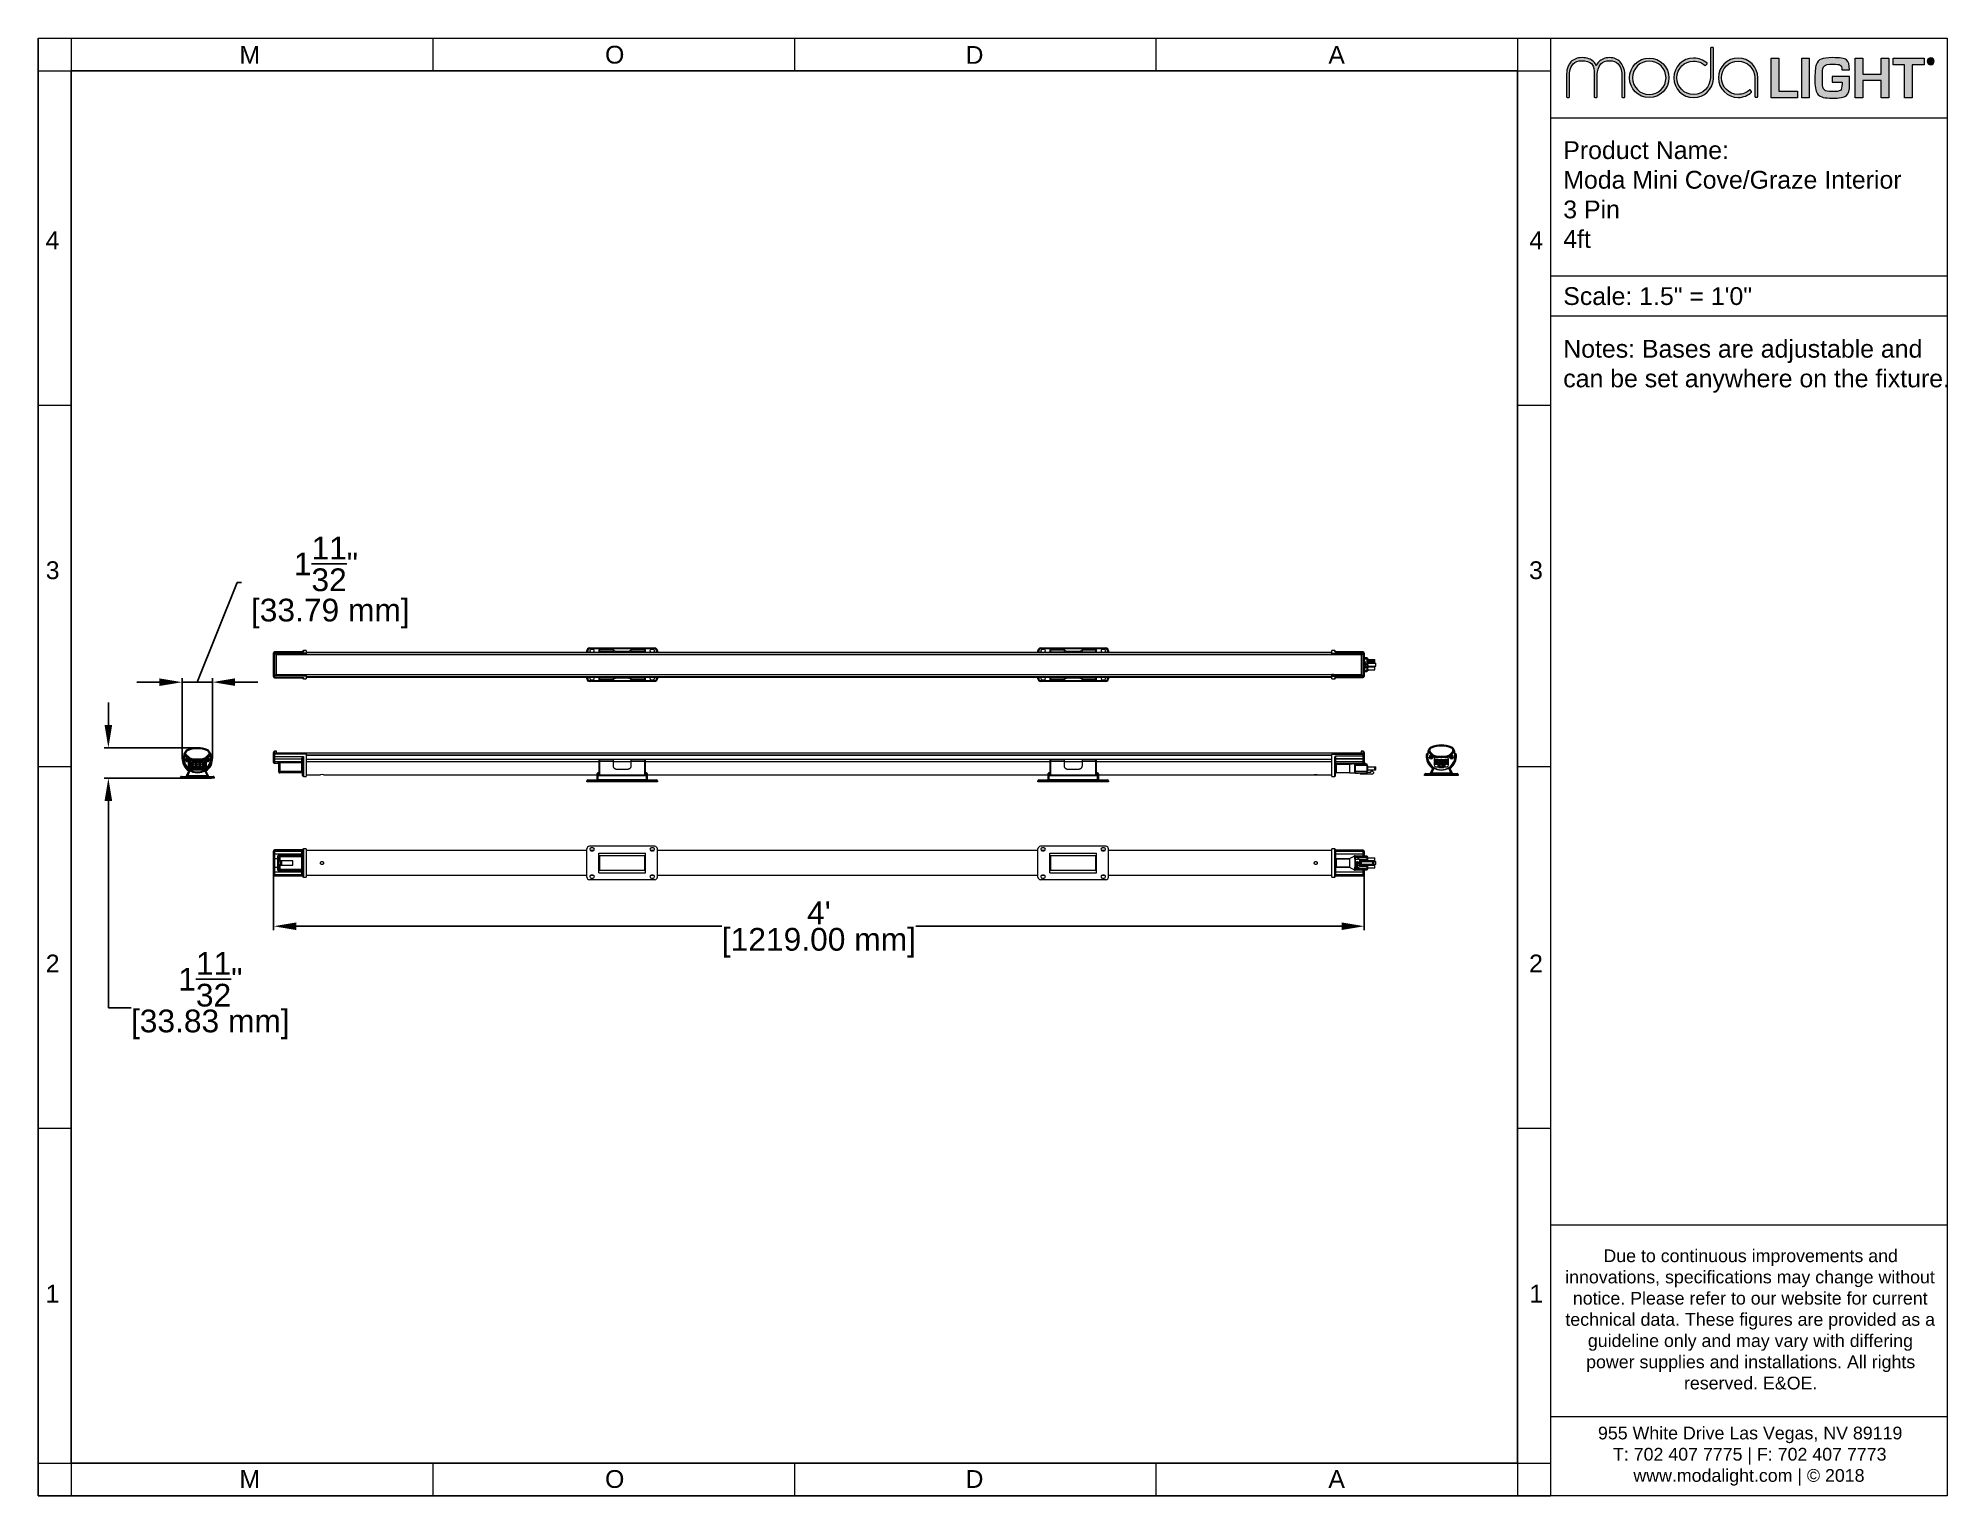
# Paper-space layout 'Layout1' of a CAD drawing. Header units: inches. Extents: x 0 to 10.5, y 0 to 8.
# The model-space entities are those that its viewports show. They can reach past a viewport. Long polylines and large blocks are cut down to what shows.
import ezdxf

# ---------------------------------------------------------------- set-up
doc = ezdxf.new("R2010")
doc.units = ezdxf.units.IN
doc.header["$MEASUREMENT"] = 0
doc.layers.add('DIMENSIONS', color=1, linetype='Continuous')
doc.layers.add('TITLE BLOCK', color=250, linetype='Continuous')
doc.styles.get("Standard").update_dxf_attribs({"font": 'Arial.ttf'})
doc.dimstyles.new('Big 1IN', dxfattribs={"dimtxt": 1, "dimasz": 1, "dimexe": 0.18, "dimexo": 0.0625, "dimgap": 0.09, "dimtad": 0, "dimtih": 1, "dimtoh": 1, "dimdec": 5, "dimzin": 0, "dimdsep": 46, "dimlunit": 4, "dimtxsty": 'Standard', "dimcen": 0.5, "dimadec": 0, "dimazin": 0, "dimtfac": 1, "dimtdec": 5, "dimtofl": 0, "dimtmove": 0, "dimatfit": 3, "dimfxl": 1, "dimtolj": 1, "dimtzin": 0, "dimarcsym": 0})

psp = doc.layouts.get("Layout1")

# ---------------------------------------------------------------- texts
at = {"layer": 'TITLE BLOCK', "color": 250, "true_color": 0x231f20, "char_height": 0.0978}
for s, insert, attachment_point, rotation in [('M', (1.222, 7.875), 9, 0), ('O', (3.119, 7.875), 7, 0), ('D', (5.2, 7.875), 9, 0), ('A', (7.097, 7.875), 7, 0), ('4', (0.118, 6.953), 3, 360), ('4', (8.202, 6.953), 1, 0), ('3', (0.119, 5.039), 9, 360), ('3', (8.201, 5.039), 7, 0)]:
    psp.add_mtext(s, dxfattribs=dict(at, insert=insert, attachment_point=attachment_point, rotation=rotation))
at = {"layer": 'TITLE BLOCK', "color": 250, "true_color": 0x231f20}
for s, insert, char_height, attachment_point in [('Product Name:\\PModa Mini Cove/Graze Interior\\P3 Pin\\P4ft', (8.389, 6.861), 0.09782, 7), ('Scale: 1.5" = 1\'0"', (8.389, 6.547), 0.09782, 7), ('Notes: Bases are adjustable and \\Pcan be set anywhere on the fixture.', (8.389, 6.066), 0.09782, 7), ('2', (0.119, 2.975), 0.0978, 3), ('2', (8.201, 2.975), 0.0978, 1), ('\\fArial|b0|i0|c0|p34;\\W1;1', (0.118, 1.061), 0.09782, 9), ('\\fArial|b0|i0|c0|p34;\\W1;1', (8.202, 1.061), 0.09782, 7), ('M', (1.222, 0.139), 0.0978, 3), ('O', (3.119, 0.139), 0.0978, 1), ('D', (5.2, 0.139), 0.0978, 3), ('A', (7.097, 0.139), 0.0978, 1)]:
    psp.add_mtext(s, dxfattribs=dict(at, insert=insert, char_height=char_height, attachment_point=attachment_point))
at = {"layer": 'TITLE BLOCK', "char_height": 0.07, "attachment_point": 1}
for s, insert in [('\\pi0.21674;Due to continuous improvements and \\P\\pi0.00665;innovations, specifications may change without \\P\\pi0.04866;notice. Please refer to our website for current \\P\\pi0.0076;technical data. These figures are provided as a \\P\\pi0.13127;guideline only and may vary with differing \\P\\pi0.12172;power supplies and installations. All rights \\P\\pi0.65985;reserved. E&OE.', (8.393, 1.353)), ('\\pi0.19382;955 White Drive Las Vegas, NV 89119\\P\\pi0.27643;T: 702 407 7775 | F: 702 407 7773\\P\\pi0.38864;www.modalight.com | {\\C250;\\c2105123;© 2018}', (8.386, 0.378))]:
    psp.add_mtext_dynamic_manual_height_columns(s, width=2.03689, gutter_width=1, heights=[0], dxfattribs=dict(at, insert=insert))

msp = doc.modelspace()

# ---------------------------------------------------------------- blocks, each defined once
blk = doc.blocks.new('*D13')
at = {"layer": 'Defpoints', "color": 0, "transparency": 16777216}
for p in [(-0.163, 12.35), (-0.159, 8.921), (1.171, 8.922)]:
    blk.add_point(p, dxfattribs=at)
at = {"layer": 'DIMENSIONS', "color": 0, "lineweight": -2, "transparency": 16777216}
for p, q in [((0.502, 12.351), (2.262, 16.739)), ((2.262, 16.739), (2.442, 16.739)), ((-1.163, 12.349), (-2.163, 12.348)), ((-0.159, 8.983), (-0.163, 12.53)), ((1.167, 12.352), (-0.163, 12.35)), ((1.171, 8.985), (1.167, 12.532)), ((2.167, 12.353), (3.167, 12.354))]:
    blk.add_line(p, q, dxfattribs=at)
at = {"layer": 'DIMENSIONS', "color": 0, "transparency": 16777216}
for points in [[(-1.163, 12.516), (-1.163, 12.182), (-0.163, 12.35)], [(2.167, 12.52), (2.168, 12.186), (1.167, 12.352)]]:
    blk.add_solid(points, dxfattribs=at)
at = {"layer": 'DIMENSIONS', "color": 0, "transparency": 16777216, "insert": (6.161, 16.739), "char_height": 1, "attachment_point": 5}
blk.add_mtext('\\A1;1{\\H1x;\\S11/32;}"\\P [33.79 mm]', dxfattribs=at)
blk = doc.blocks.new('*D14')
at = {"layer": 'Defpoints', "color": 0, "transparency": 16777216}
for p in [(-3.411, 9.459), (0.506, 9.459), (0.506, 8.127)]:
    blk.add_point(p, dxfattribs=at)
at = {"layer": 'DIMENSIONS', "color": 0, "lineweight": -2, "transparency": 16777216}
for p, q in [((-3.411, 10.459), (-3.411, 11.459)), ((0.443, 9.459), (-3.591, 9.459)), ((0.443, 8.127), (-3.591, 8.127)), ((-3.411, 7.127), (-3.411, 6.127)), ((-3.411, -1.984), (-3.411, 6.127)), ((-2.411, -1.984), (-3.411, -1.984))]:
    blk.add_line(p, q, dxfattribs=at)
at = {"layer": 'DIMENSIONS', "color": 0, "transparency": 16777216}
for points in [[(-3.578, 10.459), (-3.245, 10.459), (-3.411, 9.459)], [(-3.578, 7.127), (-3.245, 7.127), (-3.411, 8.127)]]:
    blk.add_solid(points, dxfattribs=at)
at = {"layer": 'DIMENSIONS', "color": 0, "transparency": 16777216, "char_height": 1, "attachment_point": 5}
for s, insert in [('\\A1;1{\\H1x;\\S11/32;}"', (1.076, -0.724)), ('\\A1;[33.83 mm]', (1.076, -2.71))]:
    blk.add_mtext(s, dxfattribs=dict(at, insert=insert))
blk = doc.blocks.new('*D15')
at = {"layer": 'Defpoints', "color": 0, "transparency": 16777216}
for p in [(3.856, 3.913), (51.848, 3.913), (51.848, 1.61)]:
    blk.add_point(p, dxfattribs=at)
at = {"layer": 'DIMENSIONS', "color": 0, "lineweight": -2, "transparency": 16777216}
for p, q in [((3.856, 3.85), (3.856, 1.43)), ((51.848, 3.85), (51.848, 1.43)), ((4.856, 1.61), (23.588, 1.61)), ((50.848, 1.61), (32.117, 1.61))]:
    blk.add_line(p, q, dxfattribs=at)
at = {"layer": 'DIMENSIONS', "color": 0, "transparency": 16777216}
for points in [[(4.856, 1.776), (4.856, 1.443), (3.856, 1.61)], [(50.848, 1.776), (50.848, 1.443), (51.848, 1.61)]]:
    blk.add_solid(points, dxfattribs=at)
at = {"layer": 'DIMENSIONS', "color": 0, "transparency": 16777216, "char_height": 1, "attachment_point": 5}
for s, insert in [("\\A1;4'", (27.852, 2.2)), ('\\A1;[1219.00 mm]', (27.852, 0.883))]:
    blk.add_mtext(s, dxfattribs=dict(at, insert=insert))

# ---------------------------------------------------------------- dimensions: what is measured, and where the dimension line sits
at = {"layer": 'DIMENSIONS'}
for base, p1, p2, angle, picture, middle, dimtype in [((-0.1629133, 12.3502363), (1.1712759, 8.9220311), (-0.1589683, 8.920501), 180.06590367, '*D13', (2.5322357, 16.738584), 161), ((-3.411186, 9.459367), (0.505827, 8.127336), (0.505827, 9.459367), 90, '*D14', (-2.32955, -1.983544), 160)]:
    dim = msp.add_linear_dim(base=base, p1=p1, p2=p2, angle=angle, dimstyle='Big 1IN', override={"dimpost": '\\X', "dimtmove": 1}, dxfattribs=at)
    dim.commit()
    dim.dimension.update_dxf_attribs({"geometry": picture, "text_midpoint": middle, "dimtype": dimtype})
dim = msp.add_linear_dim(base=(51.848228, 1.609789), p1=(3.856102, 3.91272), p2=(51.848228, 3.91272), dimstyle='Big 1IN', override={"dimpost": '\\X'}, dxfattribs=at)
dim.commit()
dim.dimension.update_dxf_attribs({"geometry": '*D15', "text_midpoint": (27.852165, 1.609789), "dimtype": 160})

# ---------------------------------------------------------------- linework, layer by layer
at = {"color": 7, "linetype": 'Continuous', "lineweight": 15}
for p, q in [((3.856102, 13.642091), (3.856102, 13.644866)), ((3.856102, 13.591031), (3.856102, 13.642091)), ((3.856102, 13.559975), (3.856102, 13.591031)), ((3.856102, 12.67842), (3.856102, 13.559975)), ((5.139843, 13.691425), (3.902661, 13.691425)), ((3.902661, 13.684488), (3.902661, 13.629288)), ((5.175285, 13.684488), (3.902661, 13.684488)), ((3.902661, 13.629288), (3.902661, 13.577528)), ((5.291683, 13.629288), (3.902661, 13.629288)), ((3.902661, 13.577528), (3.902661, 12.660867)), ((3.9919, 13.577528), (3.902661, 13.577528)), ((3.9919, 13.618349), (5.291683, 13.618349)), ((3.9919, 13.577528), (3.9919, 13.618349)), ((5.291683, 13.607215), (3.9919, 13.607215)), ((3.9919, 12.660867), (3.9919, 13.577528)), ((11.830534, 13.552853), (3.9919, 13.552853)), ((5.136485, 13.691425), (5.136485, 13.70119)), ((5.291683, 13.739989), (5.175285, 13.739989)), ((5.291683, 13.563195), (5.214084, 13.563195)), ((5.214084, 13.552853), (5.214084, 13.563195)), ((5.291683, 13.739989), (5.291683, 13.629288)), ((11.830534, 13.66239), (5.291683, 13.66239)), ((11.830534, 13.644883), (5.291683, 13.644883)), ((5.291683, 13.629288), (5.291683, 13.618349)), ((5.291683, 13.618349), (5.291683, 13.607215)), ((5.291683, 13.607215), (5.291683, 13.563195)), ((28.656834, 13.66239), (11.830534, 13.66239)), ((28.656834, 13.644883), (11.830534, 13.644883)), ((28.656834, 13.552853), (11.830534, 13.552853)), ((17.643358, 13.66239), (17.643358, 13.739989)), ((17.682158, 13.739989), (17.643358, 13.739989)), ((17.759757, 13.817588), (17.759757, 13.856388)), ((17.759757, 13.856388), (20.63092, 13.856388)), ((20.63092, 13.817588), (17.759757, 13.817588)), ((17.905255, 13.788489), (17.837356, 13.788489)), ((18.186551, 13.77736), (18.186551, 13.778789)), ((18.186551, 13.707672), (18.186551, 13.77736)), ((18.186551, 13.707672), (18.194311, 13.707672)), ((18.186551, 13.644883), (18.186551, 13.707672)), ((18.807343, 13.786549), (18.194311, 13.786549)), ((18.194311, 13.785103), (18.194311, 13.707672)), ((18.807343, 13.785103), (18.194311, 13.785103)), ((18.807343, 13.707672), (18.194311, 13.707672)), ((18.807343, 13.785103), (18.807343, 13.786549)), ((18.807343, 13.707672), (18.807343, 13.785103)), ((18.807343, 13.644883), (18.807343, 13.707672)), ((19.583333, 13.66239), (18.807343, 13.66239)), ((18.962541, 13.70997), (19.428135, 13.70997)), ((20.196365, 13.786549), (19.583333, 13.786549)), ((19.583333, 13.786549), (19.583333, 13.785103)), ((19.583333, 13.785103), (19.583333, 13.707672)), ((20.196365, 13.785103), (19.583333, 13.785103)), ((20.196365, 13.707672), (19.583333, 13.707672)), ((19.583333, 13.707672), (19.583333, 13.644883)), ((20.196365, 13.707672), (20.196365, 13.785103)), ((20.196365, 13.707672), (20.204125, 13.707672)), ((20.204125, 13.778789), (20.204125, 13.77736)), ((20.204125, 13.77736), (20.204125, 13.707672)), ((20.204125, 13.707672), (20.204125, 13.644883)), ((20.553321, 13.788489), (20.485422, 13.788489)), ((20.63092, 13.817588), (20.63092, 13.856388)), ((20.747318, 13.739989), (20.708519, 13.739989)), ((20.747318, 13.739989), (20.747318, 13.66239)), ((38.03184, 13.66239), (28.656834, 13.66239)), ((45.231996, 13.644883), (28.656834, 13.644883)), ((45.231996, 13.552853), (28.656834, 13.552853)), ((37.488647, 13.66239), (37.488647, 13.739989)), ((37.527446, 13.739989), (37.488647, 13.739989)), ((37.605045, 13.817588), (37.605045, 13.856388)), ((37.605045, 13.856388), (40.476208, 13.856388)), ((40.476208, 13.817588), (37.605045, 13.817588)), ((37.750544, 13.788489), (37.682644, 13.788489)), ((38.03184, 13.77736), (38.03184, 13.778789)), ((38.03184, 13.707672), (38.03184, 13.77736)), ((38.03184, 13.707672), (38.0396, 13.707672)), ((38.03184, 13.644883), (38.03184, 13.707672)), ((38.652632, 13.786549), (38.0396, 13.786549)), ((38.0396, 13.785103), (38.0396, 13.707672)), ((38.652632, 13.785103), (38.0396, 13.785103)), ((38.652632, 13.707672), (38.0396, 13.707672)), ((38.652632, 13.785103), (38.652632, 13.786549)), ((38.652632, 13.707672), (38.652632, 13.785103)), ((38.652632, 13.644883), (38.652632, 13.707672)), ((39.428622, 13.66239), (38.652632, 13.66239)), ((38.80783, 13.70997), (39.273424, 13.70997)), ((40.041654, 13.786549), (39.428622, 13.786549)), ((39.428622, 13.786549), (39.428622, 13.785103)), ((39.428622, 13.785103), (39.428622, 13.707672)), ((40.041654, 13.785103), (39.428622, 13.785103)), ((40.041654, 13.707672), (39.428622, 13.707672)), ((39.428622, 13.707672), (39.428622, 13.644883)), ((40.041654, 13.707672), (40.041654, 13.785103)), ((40.041654, 13.707672), (40.049414, 13.707672)), ((40.049414, 13.778789), (40.049414, 13.77736)), ((40.049414, 13.77736), (40.049414, 13.707672)), ((40.049414, 13.707672), (40.049414, 13.644883)), ((45.231996, 13.66239), (40.049414, 13.66239)), ((40.398609, 13.788489), (40.33071, 13.788489)), ((40.476208, 13.817588), (40.476208, 13.856388)), ((40.592607, 13.739989), (40.553807, 13.739989)), ((40.592607, 13.739989), (40.592607, 13.66239)), ((50.412647, 13.66239), (45.231996, 13.66239)), ((50.412647, 13.644883), (45.231996, 13.644883)), ((51.71243, 13.552853), (45.231996, 13.552853)), ((50.548445, 13.739989), (50.412647, 13.739989)), ((50.412647, 13.629288), (50.412647, 13.739989)), ((50.412647, 13.629288), (51.801669, 13.629288)), ((50.412647, 13.627584), (50.412647, 13.629288)), ((50.412647, 13.627584), (51.71243, 13.627584)), ((50.412647, 13.59821), (50.412647, 13.627584)), ((51.71243, 13.59821), (50.412647, 13.59821)), ((50.412647, 13.59821), (50.412647, 13.557676)), ((50.490246, 13.557676), (50.412647, 13.557676)), ((50.490246, 13.552853), (50.490246, 13.557676)), ((50.567845, 13.72059), (50.567845, 13.689991)), ((51.801669, 13.679892), (50.587244, 13.679892)), ((51.801669, 13.666023), (50.587244, 13.666023)), ((51.71243, 13.627584), (51.71243, 13.577528)), ((51.71243, 13.577528), (51.801669, 13.577528)), ((51.71243, 13.577528), (51.71243, 12.660867)), ((51.801669, 13.629288), (51.801669, 13.666023)), ((51.801669, 13.577528), (51.801669, 13.629288)), ((51.801669, 12.660867), (51.801669, 13.577528)), ((51.848228, 13.633332), (51.848228, 13.625011)), ((51.848228, 13.625011), (51.848228, 13.591031)), ((51.848228, 13.591031), (51.848228, 13.559975)), ((51.848228, 13.559975), (51.848228, 12.67842)), ((3.856102, 12.647363), (3.856102, 12.67842)), ((3.856102, 12.596304), (3.856102, 12.647363)), ((3.9919, 12.660867), (3.902661, 12.660867)), ((3.902661, 12.660867), (3.902661, 12.609107)), ((5.291683, 12.609107), (3.902661, 12.609107)), ((3.902661, 12.609107), (3.902661, 12.553907)), ((3.9919, 12.685542), (11.830534, 12.685542)), ((3.9919, 12.620045), (3.9919, 12.660867)), ((3.9919, 12.631179), (5.291683, 12.631179)), ((5.291683, 12.620045), (3.9919, 12.620045)), ((5.214084, 12.685542), (5.214084, 12.6752)), ((5.214084, 12.6752), (5.291683, 12.6752)), ((5.291683, 12.6752), (5.291683, 12.631179)), ((5.291683, 12.631179), (5.291683, 12.620045)), ((5.291683, 12.620045), (5.291683, 12.609107)), ((5.291683, 12.609107), (5.291683, 12.498405)), ((11.830534, 12.685542), (28.656834, 12.685542)), ((28.656834, 12.685542), (45.231996, 12.685542)), ((45.231996, 12.685542), (51.71243, 12.685542)), ((50.490246, 12.680719), (50.412647, 12.680719)), ((50.412647, 12.680719), (50.412647, 12.640185)), ((50.412647, 12.640185), (51.71243, 12.640185)), ((50.412647, 12.610811), (50.412647, 12.640185)), ((50.412647, 12.609107), (50.412647, 12.610811)), ((51.71243, 12.610811), (50.412647, 12.610811)), ((50.412647, 12.609107), (51.801669, 12.609107)), ((50.412647, 12.498405), (50.412647, 12.609107)), ((50.490246, 12.685542), (50.490246, 12.680719)), ((51.71243, 12.660867), (51.801669, 12.660867)), ((51.71243, 12.660867), (51.71243, 12.610811)), ((51.801669, 12.609107), (51.801669, 12.660867)), ((51.801669, 12.572372), (51.801669, 12.609107)), ((51.848228, 13.437353), (51.952987, 13.437353)), ((51.848228, 13.247662), (51.914187, 13.247662)), ((51.914187, 13.232047), (51.848228, 13.232047)), ((51.848228, 13.182365), (51.866457, 13.182365)), ((51.868986, 13.16675), (51.848228, 13.16675)), ((51.848228, 13.109971), (51.867876, 13.109971)), ((51.868187, 13.094356), (51.848228, 13.094356)), ((51.952987, 12.801042), (51.848228, 12.801042)), ((51.848228, 12.67842), (51.848228, 12.647363)), ((51.848228, 12.647363), (51.848228, 12.613384)), ((51.848228, 12.613384), (51.848228, 12.605062)), ((51.914187, 13.247662), (51.914187, 13.232047)), ((51.952987, 13.437353), (51.952987, 13.359754)), ((52.003426, 13.386914), (51.952987, 13.386914)), ((51.952987, 13.359754), (51.952987, 12.87864)), ((51.952987, 13.291855), (52.003426, 13.291855)), ((52.003426, 13.272455), (51.952987, 13.272455)), ((51.952987, 13.139567), (52.003426, 13.139567)), ((51.952987, 13.120167), (52.003426, 13.120167)), ((52.003426, 13.118227), (51.952987, 13.118227)), ((52.003426, 13.098828), (51.952987, 13.098828)), ((51.952987, 12.987279), (52.003426, 12.987279)), ((51.952987, 12.967879), (52.003426, 12.967879)), ((51.952987, 12.965939), (52.003426, 12.965939)), ((52.003426, 12.94654), (51.952987, 12.94654)), ((52.003426, 12.9446), (51.952987, 12.9446)), ((52.003426, 12.9252), (51.952987, 12.9252)), ((51.952987, 12.87864), (51.952987, 12.801042)), ((52.003426, 12.851481), (51.952987, 12.851481)), ((52.003426, 13.386914), (52.003426, 13.291855)), ((52.003426, 13.348114), (52.306062, 13.348114)), ((52.003426, 13.311255), (52.306062, 13.311255)), ((52.003426, 13.272455), (52.003426, 13.291855)), ((52.003426, 13.272455), (52.003426, 13.139567)), ((52.306062, 13.253056), (52.003426, 13.253056)), ((52.306062, 13.216196), (52.003426, 13.216196)), ((52.003426, 13.185157), (52.356501, 13.185157)), ((52.003426, 13.120167), (52.003426, 13.139567)), ((52.003426, 13.118227), (52.003426, 13.120167)), ((52.003426, 13.098828), (52.003426, 13.118227)), ((52.003426, 13.098828), (52.003426, 12.987279)), ((52.003426, 13.053238), (52.356501, 13.053238)), ((52.003426, 13.022199), (52.306062, 13.022199)), ((52.003426, 12.967879), (52.003426, 12.987279)), ((52.003426, 12.965939), (52.003426, 12.967879)), ((52.003426, 12.94654), (52.003426, 12.965939)), ((52.003426, 12.9446), (52.003426, 12.94654)), ((52.003426, 12.9252), (52.003426, 12.9446)), ((52.003426, 12.9252), (52.003426, 12.851481)), ((52.003426, 12.89028), (52.306062, 12.89028)), ((52.306062, 13.311255), (52.306062, 13.348114)), ((52.306062, 13.253056), (52.306062, 13.311255)), ((52.306062, 13.216196), (52.306062, 13.253056)), ((52.306062, 12.89028), (52.306062, 13.022199)), ((52.356501, 13.053238), (52.356501, 13.185157)), ((3.856102, 12.593529), (3.856102, 12.596304)), ((3.902661, 12.553907), (5.175285, 12.553907)), ((3.902661, 12.546969), (5.139843, 12.546969)), ((5.136485, 12.537205), (5.136485, 12.546969)), ((5.175285, 12.498405), (5.291683, 12.498405)), ((5.291683, 12.593511), (11.830534, 12.593511)), ((5.291683, 12.576004), (11.830534, 12.576004)), ((11.830534, 12.593511), (28.656834, 12.593511)), ((11.830534, 12.576004), (28.656834, 12.576004)), ((17.643358, 12.498405), (17.643358, 12.576004)), ((17.682158, 12.498405), (17.643358, 12.498405)), ((17.759757, 12.420806), (20.63092, 12.420806)), ((17.759757, 12.382007), (17.759757, 12.420806)), ((20.63092, 12.382007), (17.759757, 12.382007)), ((17.837356, 12.449906), (17.905255, 12.449906)), ((18.186551, 12.530723), (18.186551, 12.593511)), ((18.186551, 12.530723), (18.194311, 12.530723)), ((18.186551, 12.461035), (18.186551, 12.530723)), ((18.186551, 12.459606), (18.186551, 12.461035)), ((18.807343, 12.530723), (18.194311, 12.530723)), ((18.194311, 12.530723), (18.194311, 12.453292)), ((18.807343, 12.453292), (18.194311, 12.453292)), ((18.194311, 12.451846), (18.807343, 12.451846)), ((18.807343, 12.530723), (18.807343, 12.593511)), ((18.807343, 12.576004), (19.583333, 12.576004)), ((18.807343, 12.453292), (18.807343, 12.530723)), ((18.807343, 12.451846), (18.807343, 12.453292)), ((19.428135, 12.528425), (18.962541, 12.528425)), ((19.583333, 12.593511), (19.583333, 12.530723)), ((20.196365, 12.530723), (19.583333, 12.530723)), ((19.583333, 12.530723), (19.583333, 12.453292)), ((20.196365, 12.453292), (19.583333, 12.453292)), ((19.583333, 12.453292), (19.583333, 12.451846)), ((19.583333, 12.451846), (20.196365, 12.451846)), ((20.196365, 12.530723), (20.204125, 12.530723)), ((20.196365, 12.453292), (20.196365, 12.530723)), ((20.204125, 12.593511), (20.204125, 12.530723)), ((20.204125, 12.530723), (20.204125, 12.461035)), ((20.204125, 12.461035), (20.204125, 12.459606)), ((20.485422, 12.449906), (20.553321, 12.449906)), ((20.63092, 12.382007), (20.63092, 12.420806)), ((20.747318, 12.498405), (20.708519, 12.498405)), ((20.747318, 12.576004), (20.747318, 12.498405)), ((28.656834, 12.593511), (45.231996, 12.593511)), ((28.656834, 12.576004), (38.03184, 12.576004)), ((37.488647, 12.498405), (37.488647, 12.576004)), ((37.527446, 12.498405), (37.488647, 12.498405)), ((37.605045, 12.420806), (40.476208, 12.420806)), ((37.605045, 12.382007), (37.605045, 12.420806)), ((40.476208, 12.382007), (37.605045, 12.382007)), ((37.682644, 12.449906), (37.750544, 12.449906)), ((38.03184, 12.530723), (38.03184, 12.593511)), ((38.03184, 12.530723), (38.0396, 12.530723)), ((38.03184, 12.461035), (38.03184, 12.530723)), ((38.03184, 12.459606), (38.03184, 12.461035)), ((38.652632, 12.530723), (38.0396, 12.530723)), ((38.0396, 12.530723), (38.0396, 12.453292)), ((38.652632, 12.453292), (38.0396, 12.453292)), ((38.0396, 12.451846), (38.652632, 12.451846)), ((38.652632, 12.530723), (38.652632, 12.593511)), ((38.652632, 12.576004), (39.428622, 12.576004)), ((38.652632, 12.453292), (38.652632, 12.530723)), ((38.652632, 12.451846), (38.652632, 12.453292)), ((39.273424, 12.528425), (38.80783, 12.528425)), ((39.428622, 12.593511), (39.428622, 12.530723)), ((40.041654, 12.530723), (39.428622, 12.530723)), ((39.428622, 12.530723), (39.428622, 12.453292)), ((40.041654, 12.453292), (39.428622, 12.453292)), ((39.428622, 12.453292), (39.428622, 12.451846)), ((39.428622, 12.451846), (40.041654, 12.451846)), ((40.041654, 12.530723), (40.049414, 12.530723)), ((40.041654, 12.453292), (40.041654, 12.530723)), ((40.049414, 12.593511), (40.049414, 12.530723)), ((40.049414, 12.576004), (45.231996, 12.576004)), ((40.049414, 12.530723), (40.049414, 12.461035)), ((40.049414, 12.461035), (40.049414, 12.459606)), ((40.33071, 12.449906), (40.398609, 12.449906)), ((40.476208, 12.382007), (40.476208, 12.420806)), ((40.592607, 12.498405), (40.553807, 12.498405)), ((40.592607, 12.576004), (40.592607, 12.498405)), ((45.231996, 12.593511), (50.412647, 12.593511)), ((45.231996, 12.576004), (50.412647, 12.576004)), ((50.412647, 12.498405), (50.548445, 12.498405)), ((50.567845, 12.548404), (50.567845, 12.517805)), ((50.587244, 12.572372), (51.801669, 12.572372)), ((50.587244, 12.558503), (51.801669, 12.558503)), ((3.856102, 9.173844), (3.856102, 9.260111)), ((3.9919, 9.306671), (3.902661, 9.306671)), ((3.9919, 9.216968), (3.9919, 9.306671)), ((51.801669, 9.306671), (51.71243, 9.306671)), ((51.71243, 9.306671), (51.71243, 9.216968)), ((51.848228, 9.260111), (51.848228, 9.173844)), ((54.837051, 9.137919), (54.715537, 9.252017)), ((54.747408, 9.285959), (54.868921, 9.171861)), ((55.60514, 9.171861), (55.726654, 9.285959)), ((55.758525, 9.252017), (55.637011, 9.137919)), ((-0.118845, 8.980925), (-0.141573, 8.994047)), ((-0.137693, 9.000767), (-0.114965, 8.987645)), ((-0.133612, 9.019724), (-0.133612, 9.027484)), ((-0.113751, 9.019724), (-0.133612, 9.019724)), ((-0.12835, 8.975437), (-0.118845, 8.980925)), ((-0.117705, 8.943208), (-0.127524, 8.948112)), ((-0.126862, 8.937156), (-0.117705, 8.943208)), ((-0.114965, 8.974204), (-0.12447, 8.968717)), ((-0.11429, 8.905629), (-0.124387, 8.909931)), ((-0.124057, 8.955054), (-0.114238, 8.95015)), ((-0.123065, 8.899035), (-0.11429, 8.905629)), ((-0.113426, 8.936734), (-0.122583, 8.930683)), ((-0.121346, 8.91707), (-0.111249, 8.912768)), ((-0.108613, 8.868325), (-0.118951, 8.872009)), ((-0.109629, 8.899425), (-0.118403, 8.892832)), ((-0.116973, 8.861213), (-0.108613, 8.868325)), ((-0.116346, 8.879319), (-0.106008, 8.875634)), ((-0.103585, 8.862414), (-0.111945, 8.855302)), ((-0.100693, 8.831431), (-0.111235, 8.834485)), ((-0.109076, 8.841938), (-0.098534, 8.838885)), ((-0.108609, 8.823828), (-0.100693, 8.831431)), ((-0.095317, 8.825835), (-0.103233, 8.818231)), ((-0.09056, 8.795083), (-0.101268, 8.797494)), ((-0.099563, 8.805065), (-0.088855, 8.802653)), ((-0.098002, 8.787016), (-0.09056, 8.795083)), ((-0.084857, 8.789821), (-0.092299, 8.781754)), ((-0.078251, 8.759413), (-0.089085, 8.761174)), ((-0.08784, 8.768833), (-0.077006, 8.767072)), ((-0.085193, 8.750911), (-0.078251, 8.759413)), ((-0.07224, 8.754505), (-0.079182, 8.746004)), ((-0.063811, 8.724551), (-0.074731, 8.725655)), ((-0.073951, 8.733375), (-0.063031, 8.732272)), ((-0.070227, 8.715646), (-0.063811, 8.724551)), ((-0.057515, 8.720016), (-0.06393, 8.71111)), ((-0.047292, 8.690625), (-0.058259, 8.691067)), ((-0.057947, 8.698821), (-0.04698, 8.698379)), ((-0.053158, 8.681349), (-0.047292, 8.690625)), ((-0.040734, 8.686478), (-0.0466, 8.677201)), ((-0.039885, 8.665296), (-0.028912, 8.665517)), ((-0.028755, 8.657758), (-0.039729, 8.657537)), ((-0.034051, 8.648145), (-0.028755, 8.657758)), ((0.041625, 9.025563), (-0.032875, 9.095517)), ((-0.021958, 8.654015), (-0.027254, 8.644401)), ((-0.019832, 8.632922), (-0.008892, 8.633805)), ((-0.008268, 8.626071), (-0.019208, 8.625188)), ((-0.012973, 8.616155), (-0.008268, 8.626071)), ((0.105847, 9.018483), (-0.006317, 9.123802)), ((-0.001257, 8.622744), (-0.005962, 8.612828)), ((0.002139, 8.601819), (0.013005, 8.603361)), ((0.014096, 8.595678), (0.003229, 8.594136)), ((0.009998, 8.585496), (0.014096, 8.595678)), ((0.021295, 8.592781), (0.017197, 8.582599)), ((0.022773, 8.932813), (0.022773, 8.951437)), ((0.022773, 8.951437), (0.045352, 8.951437)), ((0.045352, 8.932813), (0.022773, 8.932813)), ((0.025554, 9.157744), (0.137718, 9.052425)), ((0.025948, 8.572098), (0.036701, 8.574294)), ((0.038254, 8.566691), (0.0275, 8.564495)), ((0.03128, 8.227337), (0.146594, 8.47463)), ((0.034778, 8.55628), (0.038254, 8.566691)), ((0.045614, 8.564233), (0.042138, 8.553823)), ((0.045987, 8.944136), (0.045987, 8.951437)), ((0.045987, 8.932813), (0.045987, 8.940114)), ((0.050321, 8.978985), (0.068945, 8.978985)), ((0.050321, 8.956407), (0.050321, 8.978985)), ((0.050321, 8.955771), (0.057622, 8.955771)), ((0.057622, 8.928479), (0.050321, 8.928479)), ((0.050321, 8.905266), (0.050321, 8.927844)), ((0.068945, 8.905266), (0.050321, 8.905266)), ((0.051507, 8.54387), (0.062109, 8.54671)), ((0.064117, 8.539215), (0.053516, 8.536374)), ((0.061277, 8.528613), (0.064117, 8.539215)), ((0.061644, 8.955771), (0.068945, 8.955771)), ((0.068945, 8.928479), (0.061644, 8.928479)), ((0.071613, 8.537207), (0.068772, 8.526605)), ((0.068945, 8.978985), (0.068945, 8.956407)), ((0.068945, 8.927844), (0.068945, 8.905266)), ((0.073279, 8.951437), (0.073279, 8.944136)), ((0.073279, 8.940114), (0.073279, 8.932813)), ((0.073914, 8.951437), (0.096492, 8.951437)), ((0.096492, 8.932813), (0.073914, 8.932813)), ((0.078725, 8.517236), (0.089136, 8.520712)), ((0.091593, 8.513351), (0.081182, 8.509876)), ((0.089398, 8.502597), (0.091593, 8.513351)), ((0.096492, 8.951437), (0.096492, 8.932813)), ((0.099196, 8.511799), (0.097001, 8.501045)), ((0.099556, 9.02439), (0.099556, 9.021146)), ((0.107501, 8.492294), (0.117683, 8.496392)), ((0.12058, 8.489193), (0.110398, 8.485095)), ((0.156632, 8.879683), (0.117832, 8.879683)), ((0.117832, 8.59293), (0.117832, 8.879683)), ((0.156632, 8.59293), (0.117832, 8.59293)), ((0.119038, 8.478327), (0.12058, 8.489193)), ((0.128263, 8.488103), (0.126721, 8.477236)), ((0.137731, 8.469135), (0.145823, 8.472975)), ((0.156632, 8.59293), (0.156632, 8.958854)), ((0.156632, 8.59293), (0.195431, 8.59293)), ((0.195431, 8.917903), (0.195431, 8.59293)), ((0.234231, 8.817967), (0.234231, 8.620089)), ((0.238111, 8.647249), (0.234231, 8.647249)), ((0.234231, 8.515331), (0.234231, 8.55413)), ((0.234231, 8.55413), (0.408828, 8.55413)), ((0.408828, 8.515331), (0.234231, 8.515331)), ((0.234231, 8.515331), (0.234231, 8.476531)), ((0.777424, 8.476531), (0.234231, 8.476531)), ((0.238111, 8.825727), (0.773544, 8.825727)), ((0.238111, 8.616209), (0.238111, 8.825727)), ((0.428228, 8.616209), (0.238111, 8.616209)), ((0.238111, 8.613369), (0.238111, 8.616209)), ((0.769664, 8.825727), (0.241991, 8.825727)), ((0.241991, 8.61233), (0.408828, 8.61233)), ((0.30601, 8.790807), (0.26915, 8.753948)), ((0.26915, 8.753948), (0.26915, 8.639489)), ((0.26915, 8.639489), (0.416588, 8.639489)), ((0.379729, 8.790807), (0.30601, 8.790807)), ((0.318318, 8.980925), (0.693337, 8.980925)), ((0.318318, 8.934365), (0.318318, 8.980925)), ((0.693337, 8.934365), (0.318318, 8.934365)), ((0.318318, 8.934365), (0.318318, 8.895566)), ((0.693337, 8.895566), (0.318318, 8.895566)), ((0.333169, 8.722908), (0.32347, 8.732608)), ((0.32347, 8.732608), (0.362269, 8.732608)), ((0.32347, 8.732608), (0.32347, 8.693808)), ((0.32347, 8.693808), (0.333169, 8.703508)), ((0.362269, 8.693808), (0.32347, 8.693808)), ((0.333169, 8.722908), (0.352569, 8.722908)), ((0.333169, 8.703508), (0.333169, 8.722908)), ((0.352569, 8.703508), (0.333169, 8.703508)), ((0.352569, 8.722908), (0.362269, 8.732608)), ((0.352569, 8.703508), (0.352569, 8.722908)), ((0.362269, 8.693808), (0.352569, 8.703508)), ((0.362269, 8.732608), (0.362269, 8.693808)), ((0.416588, 8.753948), (0.379729, 8.790807)), ((0.408828, 8.61233), (0.408828, 8.55413)), ((0.428228, 8.61233), (0.408828, 8.61233)), ((0.408828, 8.55413), (0.408828, 8.515331)), ((0.408828, 8.515331), (0.602826, 8.515331)), ((0.412708, 8.616209), (0.412708, 8.61233)), ((0.416588, 8.639489), (0.416588, 8.753948)), ((0.583426, 8.616209), (0.428228, 8.616209)), ((0.428228, 8.56189), (0.428228, 8.616209)), ((0.428228, 8.56189), (0.583426, 8.56189)), ((0.579546, 8.790807), (0.432108, 8.790807)), ((0.432108, 8.790807), (0.432108, 8.639489)), ((0.432108, 8.639489), (0.579546, 8.639489)), ((0.496127, 8.722908), (0.486427, 8.732608)), ((0.486427, 8.732608), (0.525227, 8.732608)), ((0.486427, 8.732608), (0.486427, 8.693808)), ((0.486427, 8.693808), (0.496127, 8.703508)), ((0.525227, 8.693808), (0.486427, 8.693808)), ((0.496127, 8.722908), (0.515527, 8.722908)), ((0.496127, 8.703508), (0.496127, 8.722908)), ((0.515527, 8.703508), (0.496127, 8.703508)), ((0.515527, 8.722908), (0.525227, 8.732608)), ((0.515527, 8.703508), (0.515527, 8.722908)), ((0.525227, 8.693808), (0.515527, 8.703508)), ((0.525227, 8.732608), (0.525227, 8.693808)), ((0.579546, 8.639489), (0.579546, 8.790807)), ((0.773544, 8.616209), (0.583426, 8.616209)), ((0.583426, 8.56189), (0.583426, 8.616209)), ((0.602826, 8.61233), (0.583426, 8.61233)), ((0.742504, 8.790807), (0.595066, 8.790807)), ((0.595066, 8.790807), (0.595066, 8.639489)), ((0.595066, 8.639489), (0.742504, 8.639489)), ((0.598946, 8.61233), (0.598946, 8.616209)), ((0.602826, 8.61233), (0.602826, 8.55413)), ((0.602826, 8.61233), (0.769664, 8.61233)), ((0.602826, 8.55413), (0.777424, 8.55413)), ((0.602826, 8.515331), (0.602826, 8.55413)), ((0.777424, 8.515331), (0.602826, 8.515331)), ((0.659085, 8.722908), (0.649385, 8.732608)), ((0.649385, 8.732608), (0.688185, 8.732608)), ((0.649385, 8.732608), (0.649385, 8.693808)), ((0.649385, 8.693808), (0.659085, 8.703508)), ((0.688185, 8.693808), (0.649385, 8.693808)), ((0.659085, 8.722908), (0.678485, 8.722908)), ((0.659085, 8.703508), (0.659085, 8.722908)), ((0.678485, 8.703508), (0.659085, 8.703508)), ((0.678485, 8.722908), (0.688185, 8.732608)), ((0.678485, 8.703508), (0.678485, 8.722908)), ((0.688185, 8.693808), (0.678485, 8.703508)), ((0.688185, 8.732608), (0.688185, 8.693808)), ((0.693337, 8.934365), (0.693337, 8.980925)), ((0.693337, 8.934365), (0.693337, 8.895566)), ((0.742504, 8.639489), (0.742504, 8.790807)), ((0.773544, 8.825727), (0.773544, 8.616209)), ((0.777424, 8.647249), (0.773544, 8.647249)), ((0.773544, 8.616209), (0.773544, 8.613369)), ((0.777424, 8.620089), (0.777424, 8.817967)), ((0.777424, 8.515331), (0.777424, 8.55413)), ((0.777424, 8.515331), (0.777424, 8.476531)), ((0.816223, 8.59293), (0.816223, 8.917903)), ((0.855023, 8.59293), (0.816223, 8.59293)), ((0.855023, 8.958854), (0.855023, 8.59293)), ((0.855023, 8.879683), (0.893822, 8.879683)), ((0.855023, 8.59293), (0.893822, 8.59293)), ((0.86506, 8.47463), (0.980375, 8.227337)), ((0.865832, 8.472975), (0.873924, 8.469135)), ((0.873937, 9.052425), (0.9861, 9.157744)), ((0.884933, 8.477236), (0.883391, 8.488103)), ((0.891074, 8.489193), (0.892616, 8.478327)), ((0.901256, 8.485095), (0.891074, 8.489193)), ((0.893822, 8.879683), (0.893822, 8.59293)), ((0.893971, 8.496392), (0.904153, 8.492294)), ((1.017971, 9.123802), (0.905807, 9.018483)), ((0.912098, 9.02439), (0.912098, 9.021146)), ((0.914654, 8.501045), (0.912458, 8.511799)), ((0.915162, 8.951437), (0.93774, 8.951437)), ((0.915162, 8.932813), (0.915162, 8.951437)), ((0.93774, 8.932813), (0.915162, 8.932813)), ((0.930472, 8.509876), (0.920061, 8.513351)), ((0.920061, 8.513351), (0.922257, 8.502597)), ((0.922519, 8.520712), (0.932929, 8.517236)), ((0.938376, 8.944136), (0.938376, 8.951437)), ((0.938376, 8.932813), (0.938376, 8.940114)), ((0.942882, 8.526605), (0.940041, 8.537207)), ((0.94271, 8.978985), (0.961333, 8.978985)), ((0.94271, 8.956407), (0.94271, 8.978985)), ((0.94271, 8.955771), (0.950011, 8.955771)), ((0.950011, 8.928479), (0.94271, 8.928479)), ((0.94271, 8.905266), (0.94271, 8.927844)), ((0.961333, 8.905266), (0.94271, 8.905266)), ((0.947537, 8.539215), (0.950378, 8.528613)), ((0.958139, 8.536374), (0.947537, 8.539215)), ((0.949545, 8.54671), (0.960147, 8.54387)), ((0.954032, 8.955771), (0.961333, 8.955771)), ((0.961333, 8.928479), (0.954032, 8.928479)), ((0.961333, 8.978985), (0.961333, 8.956407)), ((0.961333, 8.927844), (0.961333, 8.905266)), ((0.965667, 8.951437), (0.965667, 8.944136)), ((0.965667, 8.940114), (0.965667, 8.932813)), ((0.969516, 8.553823), (0.96604, 8.564233)), ((0.966303, 8.951437), (0.988881, 8.951437)), ((0.988881, 8.932813), (0.966303, 8.932813)), ((1.04453, 9.095517), (0.970029, 9.025563)), ((0.984155, 8.564495), (0.973401, 8.566691)), ((0.973401, 8.566691), (0.976876, 8.55628)), ((0.974953, 8.574294), (0.985707, 8.572098)), ((0.988881, 8.951437), (0.988881, 8.932813)), ((0.994458, 8.582599), (0.99036, 8.592781)), ((1.008425, 8.594136), (0.997559, 8.595678)), ((0.997559, 8.595678), (1.001656, 8.585496)), ((0.998649, 8.603361), (1.009516, 8.601819)), ((1.017617, 8.612828), (1.012911, 8.622744)), ((1.019922, 8.626071), (1.024627, 8.616155)), ((1.030862, 8.625188), (1.019922, 8.626071)), ((1.020546, 8.633805), (1.031487, 8.632922)), ((1.038908, 8.644401), (1.033613, 8.654015)), ((1.051383, 8.657537), (1.04041, 8.657758)), ((1.04041, 8.657758), (1.045705, 8.648145)), ((1.040566, 8.665517), (1.051539, 8.665296)), ((1.058254, 8.677201), (1.052388, 8.686478)), ((1.058634, 8.698379), (1.069601, 8.698821)), ((1.069913, 8.691067), (1.058947, 8.690625)), ((1.058947, 8.690625), (1.064813, 8.681349)), ((1.075585, 8.71111), (1.069169, 8.720016)), ((1.074685, 8.732272), (1.085605, 8.733375)), ((1.086385, 8.725655), (1.075465, 8.724551)), ((1.075465, 8.724551), (1.081881, 8.715646)), ((1.090836, 8.746004), (1.083895, 8.754505)), ((1.088661, 8.767072), (1.099494, 8.768833)), ((1.100739, 8.761174), (1.089906, 8.759413)), ((1.089906, 8.759413), (1.096847, 8.750911)), ((1.103953, 8.781754), (1.096511, 8.789821)), ((1.10051, 8.802653), (1.111217, 8.805065)), ((1.112922, 8.797494), (1.102215, 8.795083)), ((1.102215, 8.795083), (1.109657, 8.787016)), ((1.114887, 8.818231), (1.106972, 8.825835)), ((1.110188, 8.838885), (1.120731, 8.841938)), ((1.122889, 8.834485), (1.112347, 8.831431)), ((1.112347, 8.831431), (1.120263, 8.823828)), ((1.123599, 8.855302), (1.115239, 8.862414)), ((1.117662, 8.875634), (1.128001, 8.879319)), ((1.130606, 8.872009), (1.120267, 8.868325)), ((1.120267, 8.868325), (1.128627, 8.861213)), ((1.130057, 8.892832), (1.121283, 8.899425)), ((1.122903, 8.912768), (1.133, 8.91707)), ((1.134237, 8.930683), (1.125081, 8.936734)), ((1.145266, 9.019724), (1.125405, 9.019724)), ((1.125892, 8.95015), (1.135711, 8.955054)), ((1.136042, 8.909931), (1.125945, 8.905629)), ((1.125945, 8.905629), (1.134719, 8.899035)), ((1.126619, 8.987645), (1.149348, 9.000767)), ((1.136124, 8.968717), (1.126619, 8.974204)), ((1.139179, 8.948112), (1.129359, 8.943208)), ((1.129359, 8.943208), (1.138516, 8.937156)), ((1.153228, 8.994047), (1.130499, 8.980925)), ((1.130499, 8.980925), (1.140004, 8.975437)), ((1.145266, 9.027484), (1.145266, 9.019724)), ((3.856102, 9.148962), (3.856102, 9.173844)), ((3.856102, 9.059007), (3.856102, 9.148962)), ((3.856102, 9.01854), (3.856102, 9.059007)), ((3.856102, 8.998496), (3.856102, 9.01854)), ((3.856102, 8.893177), (3.856102, 8.998496)), ((3.856102, 8.821677), (3.856102, 8.893177)), ((3.902661, 9.216968), (3.902661, 9.175499)), ((3.9919, 9.216968), (3.902661, 9.216968)), ((3.902661, 9.175499), (3.902661, 9.07825)), ((5.291683, 9.175499), (3.902661, 9.175499)), ((3.902661, 9.07825), (5.175285, 9.07825)), ((3.902661, 9.07825), (3.902661, 8.977081)), ((3.902661, 8.977081), (5.097686, 8.977081)), ((3.902661, 8.977081), (3.902661, 8.964554)), ((5.097686, 8.964554), (3.902661, 8.964554)), ((3.902661, 8.964554), (3.902661, 8.859235)), ((3.902661, 8.859235), (5.11678, 8.859235)), ((3.902661, 8.859235), (3.902661, 8.775118)), ((4.050099, 8.775118), (3.902661, 8.775118)), ((11.830534, 9.229072), (3.9919, 9.229072)), ((3.9919, 9.188995), (3.9919, 9.216968)), ((5.291683, 9.191432), (3.9919, 9.191432)), ((5.291683, 9.188995), (3.9919, 9.188995)), ((4.050099, 8.775118), (4.050099, 8.794973)), ((4.088899, 8.433682), (4.088899, 8.758655)), ((4.088899, 8.394883), (4.088899, 8.433682)), ((4.127698, 8.433682), (4.088899, 8.433682)), ((4.127698, 8.831374), (5.106649, 8.831374)), ((4.127698, 8.799606), (4.127698, 8.831374)), ((5.106649, 8.799606), (4.127698, 8.799606)), ((4.127698, 8.799606), (4.127698, 8.433682)), ((4.127698, 8.433682), (5.097686, 8.433682)), ((4.127698, 8.433682), (4.127698, 8.356083)), ((5.097686, 8.977081), (5.097686, 8.985185)), ((5.097686, 8.964554), (5.097686, 8.977081)), ((5.097686, 8.8946), (5.097686, 8.964554)), ((5.097686, 8.433682), (5.097686, 8.720436)), ((5.097686, 8.720436), (5.136485, 8.720436)), ((5.097686, 8.433682), (5.136485, 8.433682)), ((5.097686, 8.393499), (5.097686, 8.433682)), ((5.106649, 8.799606), (5.106649, 8.831374)), ((5.136485, 8.373408), (5.136485, 8.954689)), ((5.291683, 9.191432), (5.291683, 9.188995)), ((5.291683, 9.188995), (5.291683, 9.175499)), ((5.291683, 9.175499), (5.291683, 8.200885)), ((11.830534, 9.136537), (5.291683, 9.136537)), ((11.830534, 8.949715), (5.291683, 8.949715)), ((5.291683, 8.856597), (11.830534, 8.856597)), ((28.656834, 9.229072), (11.830534, 9.229072)), ((28.656834, 9.136537), (11.830534, 9.136537)), ((28.656834, 8.949715), (11.830534, 8.949715)), ((11.830534, 8.856597), (18.186551, 8.856597)), ((18.186551, 8.865071), (18.186551, 8.930316)), ((18.186551, 8.252039), (18.186551, 8.865071)), ((18.194311, 8.938076), (18.194311, 8.865582)), ((18.807343, 8.938076), (18.194311, 8.938076)), ((18.807343, 8.865582), (18.194311, 8.865582)), ((18.807343, 8.865582), (18.807343, 8.938076)), ((18.807343, 8.666479), (18.807343, 8.865582)), ((18.807343, 8.856597), (19.583333, 8.856597)), ((19.428135, 8.511281), (18.962541, 8.511281)), ((20.196365, 8.938076), (19.583333, 8.938076)), ((19.583333, 8.938076), (19.583333, 8.865582)), ((19.583333, 8.865582), (19.583333, 8.666479)), ((20.196365, 8.865582), (19.583333, 8.865582)), ((20.196365, 8.865582), (20.196365, 8.938076)), ((20.204125, 8.930316), (20.204125, 8.865071)), ((20.204125, 8.865071), (20.204125, 8.252039)), ((20.204125, 8.856597), (28.656834, 8.856597)), ((45.231996, 9.229072), (28.656834, 9.229072)), ((45.231996, 9.136537), (28.656834, 9.136537)), ((45.231996, 8.949715), (28.656834, 8.949715)), ((28.656834, 8.856597), (38.03184, 8.856597)), ((38.03184, 8.865071), (38.03184, 8.930316)), ((38.03184, 8.252039), (38.03184, 8.865071)), ((38.0396, 8.938076), (38.0396, 8.865582)), ((38.652632, 8.938076), (38.0396, 8.938076)), ((38.652632, 8.865582), (38.0396, 8.865582)), ((38.652632, 8.865582), (38.652632, 8.938076)), ((38.652632, 8.666479), (38.652632, 8.865582)), ((38.652632, 8.856597), (39.428622, 8.856597)), ((39.273424, 8.511281), (38.80783, 8.511281)), ((40.041654, 8.938076), (39.428622, 8.938076)), ((39.428622, 8.938076), (39.428622, 8.865582)), ((39.428622, 8.865582), (39.428622, 8.666479)), ((40.041654, 8.865582), (39.428622, 8.865582)), ((40.041654, 8.865582), (40.041654, 8.938076)), ((40.049414, 8.930316), (40.049414, 8.865071)), ((40.049414, 8.865071), (40.049414, 8.252039)), ((40.049414, 8.856597), (45.231996, 8.856597)), ((51.71243, 9.229072), (45.231996, 9.229072)), ((50.412647, 9.136537), (45.231996, 9.136537)), ((50.412647, 8.949715), (45.231996, 8.949715)), ((45.231996, 8.856597), (50.412647, 8.856597)), ((51.71243, 9.185836), (50.412647, 9.185836)), ((50.412647, 9.177891), (50.412647, 9.185836)), ((51.71243, 9.177891), (50.412647, 9.177891)), ((50.412647, 9.175499), (50.412647, 9.177891)), ((50.412647, 8.200885), (50.412647, 9.175499)), ((50.412647, 9.175499), (51.801669, 9.175499)), ((50.567845, 9.011063), (50.567845, 8.220285)), ((50.598884, 8.751838), (50.567845, 8.751838)), ((50.580191, 8.859235), (51.801669, 8.859235)), ((50.587244, 9.115555), (51.801669, 9.115555)), ((50.587244, 9.115555), (50.587244, 8.973475)), ((50.587244, 8.973475), (51.801669, 8.973475)), ((50.587244, 8.973475), (50.587244, 8.973334)), ((50.587244, 8.973334), (50.587244, 8.881927)), ((51.801669, 8.973334), (50.587244, 8.973334)), ((50.587244, 8.823518), (50.587244, 8.775118)), ((51.801669, 8.775118), (50.587244, 8.775118)), ((50.606644, 8.744078), (50.606644, 8.363843)), ((51.208036, 8.728558), (50.606644, 8.728558)), ((51.208036, 8.363843), (51.208036, 8.744078)), ((51.444117, 8.755718), (51.443819, 8.755718)), ((51.444132, 8.755718), (51.952987, 8.755718)), ((51.952987, 8.678119), (51.446278, 8.678119)), ((51.446278, 8.429802), (51.952987, 8.429802)), ((51.71243, 9.216968), (51.801669, 9.216968)), ((51.71243, 9.216968), (51.71243, 9.177891)), ((51.79637, 8.755718), (51.79637, 8.765418)), ((51.801669, 9.175499), (51.801669, 9.216968)), ((51.801669, 9.115555), (51.801669, 9.175499)), ((51.801669, 8.973475), (51.801669, 9.115555)), ((51.801669, 8.973334), (51.801669, 8.973475)), ((51.801669, 8.859235), (51.801669, 8.973334)), ((51.801669, 8.775118), (51.801669, 8.859235)), ((51.848228, 9.173844), (51.848228, 9.148962)), ((51.848228, 9.148962), (51.848228, 9.093514)), ((51.848228, 9.093514), (51.848228, 9.008266)), ((51.848228, 9.008266), (51.848228, 9.007275)), ((51.848228, 9.007275), (51.848228, 8.893177)), ((51.848228, 8.893177), (51.848228, 8.821677)), ((51.857363, 8.755718), (51.857363, 8.765418)), ((51.868187, 8.765418), (51.863595, 8.765418)), ((51.915607, 8.755718), (51.915607, 8.765418)), ((51.952987, 8.755718), (51.952987, 8.678119)), ((51.952987, 8.678119), (51.952987, 8.429802)), ((52.003426, 8.668419), (51.952987, 8.668419)), ((52.003426, 8.658719), (51.952987, 8.658719)), ((52.003426, 8.449202), (51.952987, 8.449202)), ((51.952987, 8.429802), (51.952987, 8.352203)), ((51.954927, 8.340563), (51.954927, 8.437562)), ((52.003426, 8.658719), (52.003426, 8.668419)), ((52.003426, 8.449202), (52.003426, 8.658719)), ((52.003426, 8.61992), (52.306062, 8.61992)), ((52.003426, 8.488001), (52.306062, 8.488001)), ((52.131464, 8.449202), (52.136556, 8.391003)), ((52.131464, 8.449202), (52.189664, 8.449202)), ((52.247863, 8.391003), (52.189664, 8.449202)), ((52.306062, 8.488001), (52.306062, 8.61992)), ((52.306062, 8.61992), (52.356501, 8.61992)), ((52.306062, 8.488001), (52.356501, 8.488001)), ((52.356501, 8.488001), (52.356501, 8.61992)), ((54.612359, 9.100361), (54.589631, 9.113483)), ((54.593511, 9.120203), (54.616239, 9.107081)), ((54.597592, 9.13916), (54.597592, 9.14692)), ((54.617453, 9.13916), (54.597592, 9.13916)), ((54.602854, 9.094873), (54.612359, 9.100361)), ((54.613499, 9.062644), (54.60368, 9.067548)), ((54.604342, 9.056592), (54.613499, 9.062644)), ((54.616239, 9.093641), (54.606734, 9.088153)), ((54.616914, 9.025065), (54.606816, 9.029367)), ((54.607147, 9.07449), (54.616966, 9.069586)), ((54.608139, 9.018472), (54.616914, 9.025065)), ((54.617777, 9.05617), (54.608621, 9.050119)), ((54.609858, 9.036506), (54.619955, 9.032204)), ((54.622591, 8.987761), (54.612253, 8.991445)), ((54.621575, 9.018861), (54.612801, 9.012268)), ((54.614231, 8.980649), (54.622591, 8.987761)), ((54.614858, 8.998755), (54.625196, 8.99507)), ((54.627619, 8.98185), (54.619259, 8.974739)), ((54.630511, 8.950867), (54.619969, 8.953921)), ((54.622128, 8.961374), (54.63267, 8.958321)), ((54.622595, 8.943264), (54.630511, 8.950867)), ((54.635886, 8.945271), (54.627971, 8.937668)), ((54.640644, 8.914519), (54.629936, 8.916931)), ((54.631641, 8.924501), (54.642349, 8.922089)), ((54.633201, 8.906452), (54.640644, 8.914519)), ((54.646347, 8.909257), (54.638905, 8.90119)), ((54.652953, 8.878849), (54.642119, 8.88061)), ((54.643364, 8.888269), (54.654197, 8.886509)), ((54.646011, 8.870347), (54.652953, 8.878849)), ((54.658963, 8.873941), (54.652022, 8.86544)), ((54.667393, 8.843988), (54.656473, 8.845091)), ((54.657253, 8.852811), (54.668173, 8.851708)), ((54.660977, 8.835082), (54.667393, 8.843988)), ((54.673689, 8.839452), (54.667273, 8.830546)), ((54.683911, 8.810061), (54.672945, 8.810503)), ((54.673257, 8.818257), (54.684224, 8.817815)), ((54.678045, 8.800785), (54.683911, 8.810061)), ((54.69047, 8.805914), (54.684604, 8.796637)), ((54.691319, 8.784732), (54.702292, 8.784953)), ((54.702448, 8.777194), (54.691475, 8.776973)), ((54.697153, 8.767581), (54.702448, 8.777194)), ((54.799604, 9.146469), (54.70237, 9.23777)), ((54.709245, 8.773451), (54.70395, 8.763837)), ((54.711372, 8.752358), (54.722312, 8.753241)), ((54.722936, 8.745507), (54.711996, 8.744624)), ((54.718231, 8.735591), (54.722936, 8.745507)), ((54.729947, 8.74218), (54.725242, 8.732264)), ((54.733342, 8.721255), (54.744209, 8.722797)), ((54.7453, 8.715114), (54.734433, 8.713572)), ((54.741202, 8.704932), (54.7453, 8.715114)), ((54.752498, 8.712217), (54.7484, 8.702035)), ((54.757151, 8.691534), (54.767905, 8.69373)), ((54.769457, 8.686127), (54.758703, 8.683931)), ((54.762483, 8.346773), (54.877798, 8.594066)), ((54.765982, 8.675716), (54.769457, 8.686127)), ((54.776818, 8.683669), (54.773342, 8.673259)), ((54.782711, 8.663306), (54.793313, 8.666147)), ((54.795321, 8.658651), (54.78472, 8.65581)), ((54.79248, 8.64805), (54.795321, 8.658651)), ((54.802817, 8.656643), (54.799976, 8.646041)), ((54.809929, 8.636672), (54.820339, 8.640148)), ((54.822797, 8.632787), (54.812386, 8.629312)), ((54.820601, 8.622033), (54.822797, 8.632787)), ((54.833162, 9.080961), (54.821202, 9.080961)), ((54.821202, 9.042162), (54.833162, 9.042162)), ((54.8304, 8.631235), (54.828204, 8.620481)), ((54.828466, 9.064776), (54.828466, 9.073201)), ((54.836668, 9.053359), (54.830739, 9.059289)), ((54.83076, 9.143826), (54.83076, 9.140582)), ((54.838705, 8.61173), (54.848887, 8.615828)), ((54.851784, 8.608629), (54.841602, 8.604532)), ((54.850242, 8.597763), (54.851784, 8.608629)), ((54.859467, 8.607539), (54.857925, 8.596672)), ((54.868934, 8.588571), (54.877026, 8.592411)), ((54.918875, 8.956803), (54.918875, 8.708486)), ((54.969314, 8.727886), (54.969314, 8.937403)), ((55.043033, 8.937403), (54.969314, 8.937403)), ((55.178832, 8.727886), (54.969314, 8.727886)), ((55.477588, 9.034402), (54.996474, 9.034402)), ((54.996474, 8.630887), (55.081833, 8.630887)), ((55.008114, 8.898603), (55.140032, 8.898603)), ((55.008114, 8.766685), (55.008114, 8.898603)), ((55.140032, 8.766685), (55.008114, 8.766685)), ((55.015945, 8.621187), (55.015945, 8.630887)), ((55.015945, 8.621187), (55.0855, 8.621187)), ((55.035274, 8.834584), (55.039153, 8.834584)), ((55.035274, 8.815185), (55.035274, 8.834584)), ((55.039153, 8.815185), (55.035274, 8.815185)), ((55.039153, 8.859804), (55.051763, 8.859804)), ((55.039153, 8.834584), (55.039153, 8.859804)), ((55.039153, 8.834584), (55.041093, 8.834584)), ((55.039153, 8.795785), (55.039153, 8.815185)), ((55.041093, 8.815185), (55.039153, 8.815185)), ((55.039153, 8.795785), (55.101233, 8.795785)), ((55.041093, 8.849134), (55.051763, 8.859804)), ((55.041093, 8.834584), (55.041093, 8.849134)), ((55.041093, 8.815185), (55.041093, 8.834584)), ((55.041093, 8.795785), (55.041093, 8.815185)), ((55.049521, 9.100361), (55.424541, 9.100361)), ((55.049521, 9.053801), (55.049521, 9.100361)), ((55.424541, 9.053801), (55.049521, 9.053801)), ((55.049521, 9.034402), (55.049521, 9.053801)), ((55.055643, 8.863684), (55.051763, 8.859804)), ((55.055643, 8.863684), (55.084743, 8.863684)), ((55.062433, 8.937403), (55.064373, 8.937403)), ((55.080177, 9.034402), (55.080177, 9.044102)), ((55.081833, 8.727886), (55.081833, 8.630887)), ((55.081833, 8.630887), (55.120632, 8.630887)), ((55.083773, 8.937403), (55.085713, 8.937403)), ((55.084743, 8.863684), (55.088623, 8.859804)), ((55.0855, 8.621187), (55.0855, 8.630887)), ((55.088623, 8.859804), (55.101233, 8.859804)), ((55.088623, 8.859804), (55.099293, 8.849134)), ((55.099293, 8.849134), (55.099293, 8.834584)), ((55.099293, 8.834584), (55.101233, 8.834584)), ((55.099293, 8.834584), (55.099293, 8.815185)), ((55.099293, 8.815185), (55.099293, 8.795785)), ((55.101233, 8.815185), (55.099293, 8.815185)), ((55.101233, 8.859804), (55.101233, 8.834584)), ((55.101233, 8.834584), (55.105113, 8.834584)), ((55.101233, 8.815185), (55.101233, 8.795785)), ((55.105113, 8.815185), (55.101233, 8.815185)), ((55.216661, 8.937403), (55.105113, 8.937403)), ((55.105113, 8.834584), (55.105113, 8.815185)), ((55.120632, 8.716246), (55.120632, 8.727886)), ((55.171072, 8.716246), (55.120632, 8.716246)), ((55.120632, 8.619247), (55.120632, 8.716246)), ((55.120632, 8.619247), (55.178832, 8.619247)), ((55.120632, 8.592087), (55.120632, 8.619247)), ((55.178832, 8.592087), (55.120632, 8.592087)), ((55.120632, 8.592087), (55.120632, 8.580448)), ((55.353429, 8.580448), (55.120632, 8.580448)), ((55.135005, 9.034402), (55.135005, 9.044102)), ((55.140032, 8.898603), (55.140032, 8.766685)), ((55.171072, 8.898603), (55.30299, 8.898603)), ((55.171072, 8.766685), (55.171072, 8.898603)), ((55.30299, 8.766685), (55.171072, 8.766685)), ((55.171072, 8.716246), (55.171072, 8.727886)), ((55.171072, 8.669686), (55.171072, 8.716246)), ((55.171072, 8.669686), (55.178832, 8.669686)), ((55.29523, 8.727886), (55.178832, 8.727886)), ((55.178832, 8.669686), (55.178832, 8.727886)), ((55.178832, 8.669686), (55.178832, 8.619247)), ((55.178832, 8.669686), (55.29523, 8.669686)), ((55.178832, 8.619247), (55.29523, 8.619247)), ((55.178832, 8.619247), (55.178832, 8.592087)), ((55.29523, 8.592087), (55.178832, 8.592087)), ((55.190897, 9.034402), (55.190897, 9.044102)), ((55.198231, 8.834584), (55.202111, 8.834584)), ((55.198231, 8.815185), (55.198231, 8.834584)), ((55.202111, 8.815185), (55.198231, 8.815185)), ((55.202111, 8.859804), (55.214721, 8.859804)), ((55.202111, 8.834584), (55.202111, 8.859804)), ((55.202111, 8.834584), (55.204051, 8.834584)), ((55.202111, 8.795785), (55.202111, 8.815185)), ((55.204051, 8.815185), (55.202111, 8.815185)), ((55.202111, 8.795785), (55.264191, 8.795785)), ((55.204051, 8.849134), (55.214721, 8.859804)), ((55.204051, 8.834584), (55.204051, 8.849134)), ((55.204051, 8.815185), (55.204051, 8.834584)), ((55.204051, 8.795785), (55.204051, 8.815185)), ((55.21219, 9.034402), (55.21219, 9.044102)), ((55.218601, 8.863684), (55.214721, 8.859804)), ((55.218601, 8.863684), (55.247701, 8.863684)), ((55.236061, 8.937403), (55.238001, 8.937403)), ((55.247701, 8.863684), (55.251581, 8.859804)), ((55.251581, 8.859804), (55.264191, 8.859804)), ((55.251581, 8.859804), (55.262251, 8.849134)), ((55.25524, 9.034402), (55.25524, 9.044102)), ((55.390289, 8.937403), (55.257401, 8.937403)), ((55.262251, 8.849134), (55.262251, 8.834584)), ((55.262251, 8.834584), (55.264191, 8.834584)), ((55.262251, 8.834584), (55.262251, 8.815185)), ((55.262251, 8.815185), (55.262251, 8.795785)), ((55.264191, 8.815185), (55.262251, 8.815185)), ((55.264191, 8.859804), (55.264191, 8.834584)), ((55.264191, 8.834584), (55.268071, 8.834584)), ((55.264191, 8.815185), (55.264191, 8.795785)), ((55.268071, 8.815185), (55.264191, 8.815185)), ((55.268071, 8.834584), (55.268071, 8.815185)), ((55.29523, 8.669686), (55.29523, 8.727886)), ((55.504747, 8.727886), (55.29523, 8.727886)), ((55.29523, 8.619247), (55.29523, 8.669686)), ((55.29523, 8.669686), (55.30299, 8.669686)), ((55.29523, 8.592087), (55.29523, 8.619247)), ((55.29523, 8.619247), (55.353429, 8.619247)), ((55.353429, 8.592087), (55.29523, 8.592087)), ((55.300198, 9.034402), (55.300198, 9.044102)), ((55.30299, 8.898603), (55.30299, 8.766685)), ((55.30299, 8.716246), (55.30299, 8.727886)), ((55.353429, 8.716246), (55.30299, 8.716246)), ((55.30299, 8.716246), (55.30299, 8.669686)), ((55.317232, 9.034402), (55.317232, 9.044102)), ((55.349881, 9.044102), (55.317232, 9.044102)), ((55.33403, 8.861744), (55.370889, 8.898603)), ((55.33403, 8.766685), (55.33403, 8.861744)), ((55.465948, 8.766685), (55.33403, 8.766685)), ((55.349881, 9.034402), (55.349881, 9.044102)), ((55.365495, 9.044102), (55.349881, 9.044102)), ((55.353429, 8.727886), (55.353429, 8.716246)), ((55.353429, 8.619247), (55.353429, 8.716246)), ((55.353429, 8.630887), (55.392229, 8.630887)), ((55.353429, 8.621187), (55.353862, 8.621187)), ((55.353429, 8.592087), (55.353429, 8.619247)), ((55.353429, 8.580448), (55.353429, 8.592087)), ((55.353862, 8.621187), (55.353862, 8.630887)), ((55.353862, 8.621187), (55.420467, 8.621187)), ((55.361189, 8.834584), (55.365069, 8.834584)), ((55.361189, 8.815185), (55.361189, 8.834584)), ((55.365069, 8.815185), (55.361189, 8.815185)), ((55.365069, 8.859804), (55.377679, 8.859804)), ((55.365069, 8.834584), (55.365069, 8.859804)), ((55.365069, 8.834584), (55.367009, 8.834584)), ((55.365069, 8.795785), (55.365069, 8.815185)), ((55.367009, 8.815185), (55.365069, 8.815185)), ((55.365069, 8.795785), (55.427148, 8.795785)), ((55.365495, 9.034402), (55.365495, 9.044102)), ((55.399563, 9.044102), (55.365495, 9.044102)), ((55.367009, 8.849134), (55.377679, 8.859804)), ((55.367009, 8.834584), (55.367009, 8.849134)), ((55.367009, 8.815185), (55.367009, 8.834584)), ((55.367009, 8.795785), (55.367009, 8.815185)), ((55.370889, 8.898603), (55.429088, 8.898603)), ((55.381559, 8.863684), (55.377679, 8.859804)), ((55.381559, 8.863684), (55.410659, 8.863684)), ((55.392229, 8.727886), (55.392229, 8.630887)), ((55.392229, 8.630887), (55.477588, 8.630887)), ((55.399563, 9.034402), (55.399563, 9.044102)), ((55.504747, 8.937403), (55.409689, 8.937403)), ((55.410659, 8.863684), (55.414539, 8.859804)), ((55.414539, 8.859804), (55.427148, 8.859804)), ((55.414539, 8.859804), (55.425208, 8.849134)), ((55.420467, 8.621187), (55.420467, 8.630887)), ((55.420467, 8.621187), (55.423141, 8.621187)), ((55.424541, 9.053801), (55.424541, 9.100361)), ((55.424541, 9.034402), (55.424541, 9.053801)), ((55.424994, 8.630887), (55.424994, 8.621187)), ((55.424996, 8.621187), (55.424996, 8.630887)), ((55.424996, 8.621187), (55.443212, 8.621187)), ((55.425208, 8.849134), (55.425208, 8.834584)), ((55.425208, 8.834584), (55.427148, 8.834584)), ((55.425208, 8.834584), (55.425208, 8.815185)), ((55.425208, 8.815185), (55.425208, 8.795785)), ((55.427148, 8.815185), (55.425208, 8.815185)), ((55.427148, 8.859804), (55.427148, 8.834584)), ((55.427148, 8.834584), (55.431028, 8.834584)), ((55.431028, 8.815185), (55.427148, 8.815185)), ((55.427148, 8.815185), (55.427148, 8.795785)), ((55.429088, 8.898603), (55.465948, 8.861744)), ((55.431028, 8.834584), (55.431028, 8.815185)), ((55.443212, 8.621187), (55.443212, 8.630887)), ((55.465948, 8.861744), (55.465948, 8.766685)), ((55.504747, 8.727886), (55.504747, 8.937403)), ((55.555187, 8.708486), (55.555187, 8.956803)), ((55.596264, 8.594066), (55.711578, 8.346773)), ((55.597035, 8.592411), (55.605128, 8.588571)), ((55.616137, 8.596672), (55.614595, 8.607539)), ((55.622278, 8.608629), (55.62382, 8.597763)), ((55.63246, 8.604532), (55.622278, 8.608629)), ((55.625175, 8.615828), (55.635357, 8.61173)), ((55.643323, 9.059289), (55.637394, 9.053359)), ((55.65286, 9.080961), (55.6409, 9.080961)), ((55.6409, 9.042162), (55.65286, 9.042162)), ((55.643302, 9.143826), (55.643302, 9.140582)), ((55.645857, 8.620481), (55.643662, 8.631235)), ((55.645596, 9.073201), (55.645596, 9.064776)), ((55.651265, 8.632787), (55.65346, 8.622033)), ((55.661676, 8.629312), (55.651265, 8.632787)), ((55.653722, 8.640148), (55.664133, 8.636672)), ((55.674086, 8.646041), (55.671245, 8.656643)), ((55.771692, 9.23777), (55.674457, 9.146469)), ((55.678741, 8.658651), (55.681581, 8.64805)), ((55.689342, 8.65581), (55.678741, 8.658651)), ((55.680749, 8.666147), (55.691351, 8.663306)), ((55.70072, 8.673259), (55.697244, 8.683669)), ((55.704605, 8.686127), (55.70808, 8.675716)), ((55.715358, 8.683931), (55.704605, 8.686127)), ((55.706157, 8.69373), (55.716911, 8.691534)), ((55.725661, 8.702035), (55.721564, 8.712217)), ((55.728762, 8.715114), (55.73286, 8.704932)), ((55.739629, 8.713572), (55.728762, 8.715114)), ((55.729853, 8.722797), (55.740719, 8.721255)), ((55.74882, 8.732264), (55.744115, 8.74218)), ((55.751126, 8.745507), (55.755831, 8.735591)), ((55.762066, 8.744624), (55.751126, 8.745507)), ((55.75175, 8.753241), (55.76269, 8.752358)), ((55.770112, 8.763837), (55.764816, 8.773451)), ((55.771613, 8.777194), (55.776909, 8.767581)), ((55.782587, 8.776973), (55.771613, 8.777194)), ((55.77177, 8.784953), (55.782743, 8.784732)), ((55.789458, 8.796637), (55.783592, 8.805914)), ((55.789838, 8.817815), (55.800805, 8.818257)), ((55.801117, 8.810503), (55.79015, 8.810061)), ((55.79015, 8.810061), (55.796017, 8.800785)), ((55.806788, 8.830546), (55.800373, 8.839452)), ((55.805889, 8.851708), (55.816809, 8.852811)), ((55.817589, 8.845091), (55.806669, 8.843988)), ((55.806669, 8.843988), (55.813085, 8.835082)), ((55.82204, 8.86544), (55.815098, 8.873941)), ((55.819865, 8.886509), (55.830698, 8.888269)), ((55.831943, 8.88061), (55.821109, 8.878849)), ((55.821109, 8.878849), (55.828051, 8.870347)), ((55.835157, 8.90119), (55.827715, 8.909257)), ((55.831713, 8.922089), (55.842421, 8.924501)), ((55.844126, 8.916931), (55.833418, 8.914519)), ((55.833418, 8.914519), (55.84086, 8.906452)), ((55.846091, 8.937668), (55.838176, 8.945271)), ((55.841392, 8.958321), (55.851934, 8.961374)), ((55.854093, 8.953921), (55.843551, 8.950867)), ((55.843551, 8.950867), (55.851467, 8.943264)), ((55.854803, 8.974739), (55.846443, 8.98185)), ((55.848866, 8.99507), (55.859204, 8.998755)), ((55.861809, 8.991445), (55.851471, 8.987761)), ((55.851471, 8.987761), (55.859831, 8.980649)), ((55.861261, 9.012268), (55.852487, 9.018861)), ((55.854107, 9.032204), (55.864204, 9.036506)), ((55.865441, 9.050119), (55.856285, 9.05617)), ((55.87647, 9.13916), (55.856609, 9.13916)), ((55.857096, 9.069586), (55.866915, 9.07449)), ((55.867246, 9.029367), (55.857148, 9.025065)), ((55.857148, 9.025065), (55.865923, 9.018472)), ((55.857823, 9.107081), (55.880551, 9.120203)), ((55.867328, 9.088153), (55.857823, 9.093641)), ((55.870382, 9.067548), (55.860563, 9.062644)), ((55.860563, 9.062644), (55.86972, 9.056592)), ((55.884431, 9.113483), (55.861703, 9.100361)), ((55.861703, 9.100361), (55.871208, 9.094873)), ((55.87647, 9.14692), (55.87647, 9.13916)), ((-0.231363, 8.127336), (-0.231363, 8.166135)), ((-0.114965, 8.166135), (-0.231363, 8.166135)), ((-0.114965, 8.127336), (-0.231363, 8.127336)), ((-0.192564, 8.204935), (-0.114965, 8.204935)), ((-0.114965, 8.204935), (1.126619, 8.204935)), ((-0.114965, 8.204935), (-0.114965, 8.166135)), ((1.126619, 8.166135), (-0.114965, 8.166135)), ((-0.114965, 8.166135), (-0.114965, 8.127336)), ((-0.114965, 8.127336), (1.126619, 8.127336)), ((0.081736, 8.243734), (0.929918, 8.243734)), ((0.081736, 8.243734), (0.081736, 8.204935)), ((0.929918, 8.243734), (0.929918, 8.204935)), ((1.126619, 8.204935), (1.204218, 8.204935)), ((1.126619, 8.204935), (1.126619, 8.166135)), ((1.243018, 8.166135), (1.126619, 8.166135)), ((1.126619, 8.127336), (1.126619, 8.166135)), ((1.243018, 8.127336), (1.126619, 8.127336)), ((1.243018, 8.166135), (1.243018, 8.127336)), ((5.097686, 8.356083), (4.127698, 8.356083)), ((5.097686, 8.356083), (5.097686, 8.357553)), ((5.136485, 8.239685), (5.136485, 8.319489)), ((5.175285, 8.200885), (5.291683, 8.200885)), ((5.291683, 8.278484), (5.922175, 8.278484)), ((6.057119, 8.278484), (11.830534, 8.278484)), ((11.830534, 8.278484), (18.089552, 8.278484)), ((17.759757, 8.006888), (17.643358, 8.006888)), ((17.643358, 7.968088), (17.643358, 8.006888)), ((17.759757, 7.968088), (17.643358, 7.968088)), ((17.682158, 8.045687), (17.759757, 8.045687)), ((17.759757, 8.006888), (17.759757, 8.045687)), ((17.759757, 8.045687), (20.63092, 8.045687)), ((20.63092, 8.006888), (17.759757, 8.006888)), ((17.759757, 8.006888), (17.759757, 7.968088)), ((20.63092, 7.968088), (17.759757, 7.968088)), ((18.089552, 8.084487), (18.089552, 8.314952)), ((18.167151, 8.353751), (18.128352, 8.353751)), ((18.128352, 8.331349), (18.128352, 8.068089)), ((18.167151, 8.331349), (18.128352, 8.331349)), ((18.128352, 8.045687), (18.128352, 8.068089)), ((18.128352, 8.068089), (20.262324, 8.068089)), ((18.167151, 8.353751), (18.167151, 8.331349)), ((18.167151, 8.331349), (18.167151, 8.228729)), ((18.186551, 8.279719), (18.167151, 8.279719)), ((20.223525, 8.251131), (18.167151, 8.251131)), ((20.223525, 8.228729), (18.167151, 8.228729)), ((20.204125, 8.279719), (20.223525, 8.279719)), ((20.262324, 8.353751), (20.223525, 8.353751)), ((20.223525, 8.331349), (20.223525, 8.353751)), ((20.223525, 8.228729), (20.223525, 8.331349)), ((20.262324, 8.331349), (20.223525, 8.331349)), ((20.262324, 8.068089), (20.262324, 8.331349)), ((20.262324, 8.045687), (20.262324, 8.068089)), ((20.301124, 8.314952), (20.301124, 8.084487)), ((20.301124, 8.278484), (28.656834, 8.278484)), ((20.63092, 8.006888), (20.63092, 8.045687)), ((20.63092, 8.045687), (20.708519, 8.045687)), ((20.747318, 8.006888), (20.63092, 8.006888)), ((20.63092, 7.968088), (20.63092, 8.006888)), ((20.747318, 7.968088), (20.63092, 7.968088)), ((20.747318, 8.006888), (20.747318, 7.968088)), ((28.656834, 8.278484), (37.934841, 8.278484)), ((37.605045, 8.006888), (37.488647, 8.006888)), ((37.488647, 7.968088), (37.488647, 8.006888)), ((37.605045, 7.968088), (37.488647, 7.968088)), ((37.527446, 8.045687), (37.605045, 8.045687)), ((37.605045, 8.006888), (37.605045, 8.045687)), ((37.605045, 8.045687), (40.476208, 8.045687)), ((40.476208, 8.006888), (37.605045, 8.006888)), ((37.605045, 8.006888), (37.605045, 7.968088)), ((40.476208, 7.968088), (37.605045, 7.968088)), ((37.934841, 8.084487), (37.934841, 8.314952)), ((38.01244, 8.353751), (37.973641, 8.353751)), ((37.973641, 8.331349), (37.973641, 8.068089)), ((38.01244, 8.331349), (37.973641, 8.331349)), ((37.973641, 8.045687), (37.973641, 8.068089)), ((37.973641, 8.068089), (40.107613, 8.068089)), ((38.01244, 8.353751), (38.01244, 8.331349)), ((38.01244, 8.331349), (38.01244, 8.228729)), ((38.03184, 8.279719), (38.01244, 8.279719)), ((40.068814, 8.251131), (38.01244, 8.251131)), ((40.068814, 8.228729), (38.01244, 8.228729)), ((40.049414, 8.279719), (40.068814, 8.279719)), ((40.107613, 8.353751), (40.068814, 8.353751)), ((40.068814, 8.331349), (40.068814, 8.353751)), ((40.068814, 8.228729), (40.068814, 8.331349)), ((40.107613, 8.331349), (40.068814, 8.331349)), ((40.107613, 8.068089), (40.107613, 8.331349)), ((40.107613, 8.045687), (40.107613, 8.068089)), ((40.146413, 8.314952), (40.146413, 8.084487)), ((40.146413, 8.278484), (45.231996, 8.278484)), ((40.476208, 8.006888), (40.476208, 8.045687)), ((40.476208, 8.045687), (40.553807, 8.045687)), ((40.592607, 8.006888), (40.476208, 8.006888)), ((40.476208, 7.968088), (40.476208, 8.006888)), ((40.592607, 7.968088), (40.476208, 7.968088)), ((40.592607, 8.006888), (40.592607, 7.968088)), ((45.231996, 8.278484), (49.646357, 8.278484)), ((49.781301, 8.278484), (50.412647, 8.278484)), ((50.412647, 8.200885), (50.548445, 8.200885)), ((50.567845, 8.356083), (50.598884, 8.356083)), ((50.606644, 8.379363), (51.208036, 8.379363)), ((51.952987, 8.352203), (51.444132, 8.352203)), ((51.461904, 8.342503), (51.461904, 8.352203)), ((51.461904, 8.342503), (51.582798, 8.342503)), ((51.582798, 8.342503), (51.582798, 8.352203)), ((51.582798, 8.342503), (51.597702, 8.342503)), ((51.597702, 8.342503), (51.597702, 8.352203)), ((51.67363, 8.352203), (51.67363, 8.301764)), ((51.73183, 8.301764), (51.67363, 8.301764)), ((51.73183, 8.313404), (51.751229, 8.340563)), ((51.73183, 8.313404), (51.73183, 8.301764)), ((51.73183, 8.313404), (52.220703, 8.313404)), ((51.751229, 8.340563), (51.954927, 8.340563)), ((51.954927, 8.391003), (52.136556, 8.391003)), ((52.247863, 8.340563), (52.220703, 8.313404)), ((52.247863, 8.391003), (52.247863, 8.340563)), ((54.616239, 8.285571), (54.49984, 8.285571)), ((54.49984, 8.246772), (54.49984, 8.285571)), ((54.616239, 8.246772), (54.49984, 8.246772)), ((54.53864, 8.324371), (54.616239, 8.324371)), ((54.616239, 8.285571), (54.616239, 8.324371)), ((54.616239, 8.324371), (55.857823, 8.324371)), ((55.857823, 8.285571), (54.616239, 8.285571)), ((54.616239, 8.285571), (54.616239, 8.246772)), ((55.857823, 8.246772), (54.616239, 8.246772)), ((54.81294, 8.324371), (54.81294, 8.36317)), ((54.81294, 8.36317), (55.661122, 8.36317)), ((55.661122, 8.324371), (55.661122, 8.36317)), ((55.857823, 8.324371), (55.935422, 8.324371)), ((55.857823, 8.285571), (55.857823, 8.324371)), ((55.974221, 8.285571), (55.857823, 8.285571)), ((55.857823, 8.246772), (55.857823, 8.285571)), ((55.974221, 8.246772), (55.857823, 8.246772)), ((55.974221, 8.285571), (55.974221, 8.246772)), ((20.63092, 5.130184), (17.759757, 5.130184)), ((17.905255, 5.062285), (17.837356, 5.062285)), ((20.553321, 5.062285), (20.485422, 5.062285)), ((40.476208, 5.130184), (37.605045, 5.130184)), ((37.750544, 5.062285), (37.682644, 5.062285)), ((40.398609, 5.062285), (40.33071, 5.062285)), ((3.856102, 4.901749), (3.856102, 4.918662)), ((3.856102, 4.873267), (3.856102, 4.901749)), ((3.856102, 4.761103), (3.856102, 4.873267)), ((3.856102, 4.580503), (3.856102, 4.761103)), ((3.856102, 4.205484), (3.856102, 4.580503)), ((3.902661, 4.580503), (3.856102, 4.580503)), ((3.856102, 4.024884), (3.856102, 4.205484)), ((3.902661, 4.205484), (3.856102, 4.205484)), ((5.136485, 4.965221), (3.902661, 4.965221)), ((3.902661, 4.922939), (3.902661, 4.905137)), ((3.902661, 4.922939), (5.097686, 4.922939)), ((3.902661, 4.905137), (3.902661, 4.792973)), ((5.097686, 4.905137), (3.902661, 4.905137)), ((3.902661, 4.792973), (3.902661, 4.580503)), ((3.902661, 4.792973), (5.11678, 4.792973)), ((3.902661, 4.580503), (3.902661, 4.205484)), ((4.050099, 4.580503), (3.902661, 4.580503)), ((3.902661, 4.205484), (3.902661, 3.993013)), ((3.902661, 4.205484), (4.050099, 4.205484)), ((4.050099, 4.580503), (4.050099, 4.689735)), ((4.050099, 4.205484), (4.050099, 4.580503)), ((4.050099, 4.580503), (4.088899, 4.580503)), ((4.050099, 4.205484), (4.088899, 4.205484)), ((4.050099, 4.096251), (4.050099, 4.205484)), ((4.088899, 4.66459), (4.088899, 4.703389)), ((4.088899, 4.489992), (4.088899, 4.66459)), ((4.127698, 4.66459), (4.088899, 4.66459)), ((4.088899, 4.489992), (4.088899, 4.470592)), ((4.127698, 4.489992), (4.088899, 4.489992)), ((4.088899, 4.470592), (4.088899, 4.315394)), ((4.17125, 4.470592), (4.088899, 4.470592)), ((4.17125, 4.315394), (4.088899, 4.315394)), ((4.088899, 4.315394), (4.088899, 4.295995)), ((4.088899, 4.121397), (4.088899, 4.295995)), ((4.088899, 4.295995), (4.127698, 4.295995)), ((4.127698, 4.742189), (4.127698, 4.758712)), ((4.127698, 4.758712), (5.106649, 4.758712)), ((4.127698, 4.742189), (4.127698, 4.66459)), ((4.127698, 4.742189), (5.097686, 4.742189)), ((4.127698, 4.66459), (4.127698, 4.489992)), ((5.097686, 4.66459), (4.127698, 4.66459)), ((4.709691, 4.489992), (4.127698, 4.489992)), ((4.127698, 4.295995), (4.127698, 4.121397)), ((4.127698, 4.295995), (4.709691, 4.295995)), ((4.17125, 4.315394), (4.17125, 4.470592)), ((4.210049, 4.470592), (4.17125, 4.470592)), ((4.17125, 4.315394), (4.210049, 4.315394)), ((4.210049, 4.470592), (4.210049, 4.315394)), ((4.709691, 4.295995), (4.709691, 4.489992)), ((5.097686, 4.922939), (5.097686, 4.935596)), ((5.097686, 4.905137), (5.097686, 4.922939)), ((5.097686, 4.830637), (5.097686, 4.905137)), ((5.097686, 4.730975), (5.097686, 4.742189)), ((5.097686, 4.66459), (5.097686, 4.679623)), ((5.097686, 4.121397), (5.097686, 4.66459)), ((5.097686, 4.66459), (5.136485, 4.66459)), ((5.136485, 4.764167), (5.136485, 4.974986)), ((5.136485, 4.098847), (5.136485, 4.68714)), ((5.291683, 5.013785), (5.175285, 5.013785)), ((5.291683, 5.013785), (5.291683, 3.772201)), ((11.830534, 4.936186), (5.291683, 4.936186)), ((17.643358, 4.936186), (11.830534, 4.936186)), ((17.643358, 4.936186), (11.830534, 4.936186)), ((17.643358, 3.772201), (17.643358, 5.013785)), ((17.940228, 4.936186), (17.802382, 4.936186)), ((17.940228, 4.936186), (17.802382, 4.936186)), ((17.837356, 4.926487), (17.905255, 4.926487)), ((18.167151, 3.957436), (18.167151, 4.828551)), ((18.167151, 4.828551), (20.223525, 4.828551)), ((20.223525, 4.707125), (18.167151, 4.707125)), ((18.167151, 4.528792), (18.186551, 4.528792)), ((18.186551, 4.257195), (18.167151, 4.257195)), ((18.186551, 4.078862), (18.186551, 4.707125)), ((20.204125, 4.707125), (20.204125, 4.078862)), ((20.204125, 4.528792), (20.223525, 4.528792)), ((20.223525, 4.257195), (20.204125, 4.257195)), ((20.223525, 3.957436), (20.223525, 4.828551)), ((20.588294, 4.936186), (20.450448, 4.936186)), ((20.588294, 4.936186), (20.450448, 4.936186)), ((20.485422, 4.926487), (20.553321, 4.926487)), ((20.747318, 3.772201), (20.747318, 5.013785)), ((28.656834, 4.936186), (20.747318, 4.936186)), ((37.488647, 4.936186), (28.656834, 4.936186)), ((37.488647, 3.772201), (37.488647, 5.013785)), ((37.785517, 4.936186), (37.647671, 4.936186)), ((37.682644, 4.926487), (37.750544, 4.926487)), ((38.01244, 3.957436), (38.01244, 4.828551)), ((38.01244, 4.828551), (40.068814, 4.828551)), ((40.068814, 4.707125), (38.01244, 4.707125)), ((38.01244, 4.528792), (38.03184, 4.528792)), ((38.03184, 4.257195), (38.01244, 4.257195)), ((38.03184, 4.078862), (38.03184, 4.707125)), ((40.049414, 4.707125), (40.049414, 4.078862)), ((40.049414, 4.528792), (40.068814, 4.528792)), ((40.068814, 4.257195), (40.049414, 4.257195)), ((40.068814, 3.957436), (40.068814, 4.828551)), ((40.433583, 4.936186), (40.295737, 4.936186)), ((40.33071, 4.926487), (40.398609, 4.926487)), ((40.592607, 3.772201), (40.592607, 5.013785)), ((45.231996, 4.936186), (40.592607, 4.936186)), ((50.412647, 4.936186), (45.231996, 4.936186)), ((50.548445, 5.013785), (50.412647, 5.013785)), ((50.412647, 3.772201), (50.412647, 5.013785)), ((50.567845, 4.994386), (50.567845, 3.791601)), ((50.598884, 4.590871), (50.567845, 4.590871)), ((50.580191, 4.792973), (51.801669, 4.792973)), ((51.801669, 4.953688), (50.587244, 4.953688)), ((50.587244, 4.914642), (50.587244, 4.914487)), ((50.587244, 4.914642), (51.801669, 4.914642)), ((50.587244, 4.914487), (50.587244, 4.81714)), ((51.801669, 4.914487), (50.587244, 4.914487)), ((50.606644, 4.583111), (50.606644, 4.202876)), ((51.208036, 4.567591), (50.606644, 4.567591)), ((50.606644, 4.218396), (51.208036, 4.218396)), ((51.208036, 4.202876), (51.208036, 4.583111)), ((51.436302, 4.708503), (51.436465, 4.708744)), ((51.952987, 4.63355), (51.444132, 4.63355)), ((51.446278, 4.711149), (51.952987, 4.711149)), ((51.461904, 4.562741), (51.582798, 4.562741)), ((51.461904, 4.544524), (51.461904, 4.562741)), ((51.597702, 4.544524), (51.461904, 4.544524)), ((51.461904, 4.279552), (51.461904, 4.297769)), ((51.461904, 4.297769), (51.597702, 4.297769)), ((51.5548, 4.279552), (51.461904, 4.279552)), ((51.461904, 4.209997), (51.565176, 4.27461)), ((51.461904, 4.186812), (51.461904, 4.209997)), ((51.520103, 4.396873), (51.481304, 4.396873)), ((51.481304, 4.389113), (51.481304, 4.396873)), ((51.520103, 4.389113), (51.481304, 4.389113)), ((51.483433, 4.205029), (51.483433, 4.204485)), ((51.597702, 4.276162), (51.492282, 4.209557)), ((51.502426, 4.205029), (51.597702, 4.205029)), ((51.520103, 4.396873), (51.520103, 4.435673)), ((51.520103, 4.435673), (51.527863, 4.435673)), ((51.520103, 4.350314), (51.520103, 4.389113)), ((51.520103, 4.350314), (51.527863, 4.350314)), ((51.527863, 4.350314), (51.527863, 4.435673)), ((51.543383, 4.416273), (51.543383, 4.369714)), ((51.543383, 4.416273), (51.551143, 4.416273)), ((51.543383, 4.369714), (51.551143, 4.369714)), ((51.551143, 4.416273), (51.551143, 4.369714)), ((51.566662, 4.402693), (51.574422, 4.402693)), ((51.566662, 4.402693), (51.566662, 4.383294)), ((51.566662, 4.383294), (51.574422, 4.383294)), ((51.574422, 4.402693), (51.574422, 4.383294)), ((51.574517, 4.28007), (51.574517, 4.280432)), ((51.582798, 4.562741), (51.582798, 4.61408)), ((51.582798, 4.61408), (51.597702, 4.61408)), ((51.597702, 4.61408), (51.597702, 4.544524)), ((51.597702, 4.297769), (51.597702, 4.276162)), ((51.597702, 4.205029), (51.597702, 4.186812)), ((51.952987, 4.548191), (51.642591, 4.548191)), ((51.642591, 4.548191), (51.642591, 4.237795)), ((51.642591, 4.237795), (51.952987, 4.237795)), ((51.73183, 4.509392), (51.67363, 4.509392)), ((51.67363, 4.276595), (51.67363, 4.509392)), ((51.67363, 4.276595), (51.73183, 4.276595)), ((51.73183, 4.276595), (51.73183, 4.509392)), ((51.73183, 4.509392), (51.751229, 4.509392)), ((51.73183, 4.451193), (52.220703, 4.451193)), ((51.73183, 4.334794), (52.220703, 4.334794)), ((51.73183, 4.276595), (51.751229, 4.276595)), ((51.751229, 4.509392), (51.751229, 4.451193)), ((51.751229, 4.509392), (51.954927, 4.509392)), ((51.751229, 4.334794), (51.751229, 4.276595)), ((51.751229, 4.276595), (51.954927, 4.276595)), ((51.801669, 4.914487), (51.801669, 4.914642)), ((51.801669, 4.792973), (51.801669, 4.914487)), ((51.848228, 4.907128), (51.848228, 4.883701)), ((51.848228, 4.883701), (51.848228, 4.882617)), ((51.848228, 4.882617), (51.848228, 4.761103)), ((51.848228, 4.761103), (51.848228, 4.711149)), ((51.952987, 4.711149), (51.952987, 4.63355)), ((52.003426, 4.66071), (51.952987, 4.66071)), ((51.952987, 4.63355), (51.952987, 4.548191)), ((51.952987, 4.237795), (51.952987, 4.152437)), ((51.954927, 4.509392), (51.954927, 4.451193)), ((51.954927, 4.509392), (51.966566, 4.509392)), ((51.954927, 4.458953), (51.966566, 4.458953)), ((51.954927, 4.334794), (51.954927, 4.276595)), ((51.954927, 4.327034), (51.966566, 4.327034)), ((51.966566, 4.276595), (51.954927, 4.276595)), ((51.966566, 4.509392), (51.966566, 4.458953)), ((51.966566, 4.327034), (51.966566, 4.276595)), ((52.003426, 4.451193), (52.003426, 4.66071)), ((52.003426, 4.62191), (52.306062, 4.62191)), ((52.306062, 4.489992), (52.003426, 4.489992)), ((52.003426, 4.458953), (52.356501, 4.458953)), ((52.003426, 4.125277), (52.003426, 4.334794)), ((52.356501, 4.327034), (52.003426, 4.327034)), ((52.003426, 4.295995), (52.306062, 4.295995)), ((52.220703, 4.334794), (52.220703, 4.451193)), ((52.247863, 4.451193), (52.220703, 4.451193)), ((52.220703, 4.334794), (52.247863, 4.334794)), ((52.247863, 4.451193), (52.247863, 4.334794)), ((52.306062, 4.489992), (52.306062, 4.62191)), ((52.306062, 4.164076), (52.306062, 4.295995)), ((52.356501, 4.327034), (52.356501, 4.458953)), ((3.856102, 3.91272), (3.856102, 4.024884)), ((3.856102, 3.884238), (3.856102, 3.91272)), ((3.856102, 3.867325), (3.856102, 3.884238)), ((5.11678, 3.993013), (3.902661, 3.993013)), ((3.902661, 3.993013), (3.902661, 3.88085)), ((3.902661, 3.88085), (5.097686, 3.88085)), ((3.902661, 3.88085), (3.902661, 3.863048)), ((5.097686, 3.863048), (3.902661, 3.863048)), ((3.902661, 3.820765), (5.136485, 3.820765)), ((4.088899, 4.082597), (4.088899, 4.121397)), ((4.127698, 4.121397), (4.088899, 4.121397)), ((4.127698, 4.121397), (4.127698, 4.043798)), ((4.127698, 4.121397), (5.097686, 4.121397)), ((5.097686, 4.043798), (4.127698, 4.043798)), ((4.127698, 4.027275), (4.127698, 4.043798)), ((5.106649, 4.027275), (4.127698, 4.027275)), ((5.097686, 4.106364), (5.097686, 4.121397)), ((5.097686, 4.121397), (5.136485, 4.121397)), ((5.097686, 4.043798), (5.097686, 4.055012)), ((5.097686, 3.88085), (5.097686, 3.95535)), ((5.097686, 3.863048), (5.097686, 3.88085)), ((5.097686, 3.850391), (5.097686, 3.863048)), ((5.136485, 3.811001), (5.136485, 4.02182)), ((5.175285, 3.772201), (5.291683, 3.772201)), ((5.291683, 3.8498), (11.830534, 3.8498)), ((11.830534, 3.8498), (17.643358, 3.8498)), ((11.830534, 3.8498), (17.643358, 3.8498)), ((20.63092, 3.655803), (17.759757, 3.655803)), ((17.802382, 3.8498), (17.940228, 3.8498)), ((17.802382, 3.8498), (17.940228, 3.8498)), ((17.905255, 3.8595), (17.837356, 3.8595)), ((17.837356, 3.723702), (17.905255, 3.723702)), ((18.167151, 4.078862), (20.223525, 4.078862)), ((18.167151, 3.957436), (20.223525, 3.957436)), ((20.450448, 3.8498), (20.588294, 3.8498)), ((20.450448, 3.8498), (20.588294, 3.8498)), ((20.553321, 3.8595), (20.485422, 3.8595)), ((20.485422, 3.723702), (20.553321, 3.723702)), ((20.747318, 3.8498), (28.656834, 3.8498)), ((28.656834, 3.8498), (37.488647, 3.8498)), ((40.476208, 3.655803), (37.605045, 3.655803)), ((37.647671, 3.8498), (37.785517, 3.8498)), ((37.750544, 3.8595), (37.682644, 3.8595)), ((37.682644, 3.723702), (37.750544, 3.723702)), ((38.01244, 4.078862), (40.068814, 4.078862)), ((38.01244, 3.957436), (40.068814, 3.957436)), ((40.295737, 3.8498), (40.433583, 3.8498)), ((40.398609, 3.8595), (40.33071, 3.8595)), ((40.33071, 3.723702), (40.398609, 3.723702)), ((40.592607, 3.8498), (45.231996, 3.8498)), ((45.231996, 3.8498), (50.412647, 3.8498)), ((50.412647, 3.772201), (50.548445, 3.772201)), ((50.567845, 4.195116), (50.598884, 4.195116)), ((51.801669, 3.993013), (50.580191, 3.993013)), ((50.587244, 3.968846), (50.587244, 3.8715)), ((50.587244, 3.8715), (51.801669, 3.8715)), ((50.587244, 3.8715), (50.587244, 3.871345)), ((51.801669, 3.871345), (50.587244, 3.871345)), ((50.587244, 3.832299), (51.801669, 3.832299)), ((51.444132, 4.152437), (51.952987, 4.152437)), ((51.952987, 4.074838), (51.446278, 4.074838)), ((51.597702, 4.186812), (51.461904, 4.186812)), ((51.801669, 3.8715), (51.801669, 3.993013)), ((51.801669, 3.871345), (51.801669, 3.8715)), ((51.848228, 4.074838), (51.848228, 4.024884)), ((51.848228, 4.024884), (51.848228, 3.90337)), ((51.848228, 3.90337), (51.848228, 3.902286)), ((51.848228, 3.902286), (51.848228, 3.878858)), ((51.952987, 4.152437), (51.952987, 4.074838)), ((51.952987, 4.125277), (52.003426, 4.125277)), ((52.306062, 4.164076), (52.003426, 4.164076))]:
    msp.add_line(p, q, dxfattribs=at)
at = {"color": 8, "linetype": 'Continuous', "lineweight": 15}
for p, q in [((3.902661, 13.691425), (3.902661, 13.684488)), ((11.830534, 13.548016), (3.9919, 13.548016)), ((5.175285, 13.739989), (5.175285, 13.684488)), ((5.291683, 13.661691), (11.830534, 13.661691)), ((11.830534, 13.653941), (5.291683, 13.653941)), ((11.830534, 13.64463), (5.291683, 13.64463)), ((5.291683, 13.564164), (11.830534, 13.564164)), ((11.830534, 13.661691), (28.656834, 13.661691)), ((28.656834, 13.653941), (11.830534, 13.653941)), ((28.656834, 13.64463), (11.830534, 13.64463)), ((11.830534, 13.564164), (28.656834, 13.564164)), ((28.656834, 13.548016), (11.830534, 13.548016)), ((17.682158, 13.739989), (17.682158, 13.66239)), ((18.194311, 13.786549), (18.194311, 13.785103)), ((18.194311, 13.707672), (18.194311, 13.644883)), ((18.807343, 13.661691), (19.583333, 13.661691)), ((19.583333, 13.653941), (18.807343, 13.653941)), ((18.962541, 13.70997), (18.962541, 13.66239)), ((19.428135, 13.66239), (19.428135, 13.70997)), ((20.196365, 13.785103), (20.196365, 13.786549)), ((20.196365, 13.644883), (20.196365, 13.707672)), ((20.708519, 13.66239), (20.708519, 13.739989)), ((28.656834, 13.661691), (38.03184, 13.661691)), ((38.03184, 13.653941), (28.656834, 13.653941)), ((45.231996, 13.64463), (28.656834, 13.64463)), ((28.656834, 13.564164), (45.231996, 13.564164)), ((45.231996, 13.548016), (28.656834, 13.548016)), ((37.527446, 13.739989), (37.527446, 13.66239)), ((38.0396, 13.786549), (38.0396, 13.785103)), ((38.0396, 13.707672), (38.0396, 13.644883)), ((38.652632, 13.661691), (39.428622, 13.661691)), ((39.428622, 13.653941), (38.652632, 13.653941)), ((38.80783, 13.70997), (38.80783, 13.66239)), ((39.273424, 13.66239), (39.273424, 13.70997)), ((40.041654, 13.785103), (40.041654, 13.786549)), ((40.041654, 13.644883), (40.041654, 13.707672)), ((40.049414, 13.661691), (45.231996, 13.661691)), ((45.231996, 13.653941), (40.049414, 13.653941)), ((40.553807, 13.66239), (40.553807, 13.739989)), ((45.231996, 13.661691), (50.412647, 13.661691)), ((50.412647, 13.653941), (45.231996, 13.653941)), ((50.412647, 13.64463), (45.231996, 13.64463)), ((45.231996, 13.564164), (50.412647, 13.564164)), ((51.71243, 13.548016), (45.231996, 13.548016)), ((50.548445, 13.708404), (50.548445, 13.739989)), ((50.587244, 13.679892), (50.587244, 13.666023)), ((51.801669, 13.666023), (51.801669, 13.679892)), ((3.9919, 12.690378), (11.830534, 12.690378)), ((11.830534, 12.674231), (5.291683, 12.674231)), ((11.830534, 12.690378), (28.656834, 12.690378)), ((28.656834, 12.674231), (11.830534, 12.674231)), ((28.656834, 12.690378), (45.231996, 12.690378)), ((45.231996, 12.674231), (28.656834, 12.674231)), ((45.231996, 12.690378), (51.71243, 12.690378)), ((50.412647, 12.674231), (45.231996, 12.674231)), ((51.952987, 13.359754), (51.848228, 13.359754)), ((51.848228, 12.87864), (51.952987, 12.87864)), ((3.902661, 12.553907), (3.902661, 12.546969)), ((5.175285, 12.553907), (5.175285, 12.498405)), ((5.291683, 12.593765), (11.830534, 12.593765)), ((5.291683, 12.584454), (11.830534, 12.584454)), ((11.830534, 12.576704), (5.291683, 12.576704)), ((11.830534, 12.593765), (28.656834, 12.593765)), ((11.830534, 12.584454), (28.656834, 12.584454)), ((28.656834, 12.576704), (11.830534, 12.576704)), ((17.682158, 12.576004), (17.682158, 12.498405)), ((18.194311, 12.593511), (18.194311, 12.530723)), ((18.194311, 12.453292), (18.194311, 12.451846)), ((18.807343, 12.584454), (19.583333, 12.584454)), ((19.583333, 12.576704), (18.807343, 12.576704)), ((18.962541, 12.576004), (18.962541, 12.528425)), ((19.428135, 12.528425), (19.428135, 12.576004)), ((20.196365, 12.530723), (20.196365, 12.593511)), ((20.196365, 12.451846), (20.196365, 12.453292)), ((20.708519, 12.498405), (20.708519, 12.576004)), ((28.656834, 12.593765), (45.231996, 12.593765)), ((28.656834, 12.584454), (38.03184, 12.584454)), ((38.03184, 12.576704), (28.656834, 12.576704)), ((37.527446, 12.576004), (37.527446, 12.498405)), ((38.0396, 12.593511), (38.0396, 12.530723)), ((38.0396, 12.453292), (38.0396, 12.451846)), ((38.652632, 12.584454), (39.428622, 12.584454)), ((39.428622, 12.576704), (38.652632, 12.576704)), ((38.80783, 12.576004), (38.80783, 12.528425)), ((39.273424, 12.528425), (39.273424, 12.576004)), ((40.041654, 12.530723), (40.041654, 12.593511)), ((40.041654, 12.451846), (40.041654, 12.453292)), ((40.049414, 12.584454), (45.231996, 12.584454)), ((45.231996, 12.576704), (40.049414, 12.576704)), ((40.553807, 12.498405), (40.553807, 12.576004)), ((45.231996, 12.593765), (50.412647, 12.593765)), ((45.231996, 12.584454), (50.412647, 12.584454)), ((50.412647, 12.576704), (45.231996, 12.576704)), ((50.548445, 12.498405), (50.548445, 12.529991)), ((50.587244, 12.572372), (50.587244, 12.558503)), ((51.801669, 12.558503), (51.801669, 12.572372)), ((3.902661, 9.306671), (3.902661, 9.216968)), ((51.801669, 9.216968), (51.801669, 9.306671)), ((-0.133612, 9.027484), (-0.113216, 9.027484)), ((0.179295, 8.452948), (0.081736, 8.243734)), ((0.929918, 8.243734), (0.83236, 8.452948)), ((1.124871, 9.027484), (1.145266, 9.027484)), ((5.175285, 9.07825), (5.175285, 8.200885)), ((5.291683, 9.145199), (11.830534, 9.145199)), ((11.830534, 9.133227), (5.291683, 9.133227)), ((5.291683, 8.959443), (11.830534, 8.959443)), ((11.830534, 8.941955), (5.291683, 8.941955)), ((5.291683, 8.864356), (11.830534, 8.864356)), ((11.830534, 8.84923), (5.291683, 8.84923)), ((11.830534, 9.145199), (28.656834, 9.145199)), ((28.656834, 9.133227), (11.830534, 9.133227)), ((11.830534, 8.959443), (28.656834, 8.959443)), ((28.656834, 8.941955), (11.830534, 8.941955)), ((11.830534, 8.864356), (18.186551, 8.864356)), ((18.186551, 8.84923), (11.830534, 8.84923)), ((18.194311, 8.865582), (18.194311, 8.251131)), ((18.807343, 8.864356), (19.583333, 8.864356)), ((19.583333, 8.84923), (18.807343, 8.84923)), ((20.196365, 8.251131), (20.196365, 8.865582)), ((20.204125, 8.864356), (28.656834, 8.864356)), ((28.656834, 8.84923), (20.204125, 8.84923)), ((28.656834, 9.145199), (45.231996, 9.145199)), ((45.231996, 9.133227), (28.656834, 9.133227)), ((28.656834, 8.959443), (45.231996, 8.959443)), ((45.231996, 8.941955), (28.656834, 8.941955)), ((28.656834, 8.864356), (38.03184, 8.864356)), ((38.03184, 8.84923), (28.656834, 8.84923)), ((38.0396, 8.865582), (38.0396, 8.251131)), ((38.652632, 8.864356), (39.428622, 8.864356)), ((39.428622, 8.84923), (38.652632, 8.84923)), ((40.041654, 8.251131), (40.041654, 8.865582)), ((40.049414, 8.864356), (45.231996, 8.864356)), ((45.231996, 8.84923), (40.049414, 8.84923)), ((45.231996, 9.145199), (50.412647, 9.145199)), ((50.412647, 9.133227), (45.231996, 9.133227)), ((45.231996, 8.959443), (50.412647, 8.959443)), ((50.412647, 8.941955), (45.231996, 8.941955)), ((45.231996, 8.864356), (50.412647, 8.864356)), ((50.412647, 8.84923), (45.231996, 8.84923)), ((50.548445, 8.200885), (50.548445, 9.017172)), ((50.598884, 8.356083), (50.598884, 8.751838)), ((54.597592, 9.14692), (54.617987, 9.14692)), ((54.910498, 8.572384), (54.81294, 8.36317)), ((54.830865, 9.080961), (54.831578, 9.079415)), ((55.661122, 8.36317), (55.563564, 8.572384)), ((55.642484, 9.079415), (55.643197, 9.080961)), ((55.856074, 9.14692), (55.87647, 9.14692)), ((18.128352, 8.331349), (18.128352, 8.353751)), ((20.262324, 8.353751), (20.262324, 8.331349)), ((37.973641, 8.331349), (37.973641, 8.353751)), ((40.107613, 8.353751), (40.107613, 8.331349)), ((51.438123, 8.353031), (51.437736, 8.353262)), ((3.902661, 4.965221), (3.902661, 4.922939)), ((5.106649, 4.743238), (5.106649, 4.758712)), ((5.175285, 5.013785), (5.175285, 3.772201)), ((18.186551, 4.522695), (18.167151, 4.522695)), ((18.167151, 4.505046), (18.186551, 4.505046)), ((18.186551, 4.499255), (18.167151, 4.499255)), ((18.167151, 4.49335), (18.186551, 4.49335)), ((18.186551, 4.480062), (18.167151, 4.480062)), ((18.167151, 4.469929), (18.186551, 4.469929)), ((18.186551, 4.462972), (18.167151, 4.462972)), ((18.167151, 4.323015), (18.186551, 4.323015)), ((18.186551, 4.316058), (18.167151, 4.316058)), ((18.167151, 4.305924), (18.186551, 4.305924)), ((18.186551, 4.292637), (18.167151, 4.292637)), ((18.167151, 4.286731), (18.186551, 4.286731)), ((18.186551, 4.280941), (18.167151, 4.280941)), ((18.167151, 4.263292), (18.186551, 4.263292)), ((18.194311, 4.707125), (18.194311, 4.078862)), ((20.196365, 4.078862), (20.196365, 4.707125)), ((20.223525, 4.522695), (20.204125, 4.522695)), ((20.204125, 4.505046), (20.223525, 4.505046)), ((20.223525, 4.499255), (20.204125, 4.499255)), ((20.204125, 4.49335), (20.223525, 4.49335)), ((20.223525, 4.480062), (20.204125, 4.480062)), ((20.204125, 4.469929), (20.223525, 4.469929)), ((20.223525, 4.462972), (20.204125, 4.462972)), ((20.204125, 4.323015), (20.223525, 4.323015)), ((20.223525, 4.316058), (20.204125, 4.316058)), ((20.204125, 4.305924), (20.223525, 4.305924)), ((20.223525, 4.292637), (20.204125, 4.292637)), ((20.204125, 4.286731), (20.223525, 4.286731)), ((20.223525, 4.280941), (20.204125, 4.280941)), ((20.204125, 4.263292), (20.223525, 4.263292)), ((38.03184, 4.522695), (38.01244, 4.522695)), ((38.01244, 4.505046), (38.03184, 4.505046)), ((38.03184, 4.499255), (38.01244, 4.499255)), ((38.01244, 4.49335), (38.03184, 4.49335)), ((38.03184, 4.480062), (38.01244, 4.480062)), ((38.01244, 4.469929), (38.03184, 4.469929)), ((38.03184, 4.462972), (38.01244, 4.462972)), ((38.01244, 4.323015), (38.03184, 4.323015)), ((38.03184, 4.316058), (38.01244, 4.316058)), ((38.01244, 4.305924), (38.03184, 4.305924)), ((38.03184, 4.292637), (38.01244, 4.292637)), ((38.01244, 4.286731), (38.03184, 4.286731)), ((38.03184, 4.280941), (38.01244, 4.280941)), ((38.01244, 4.263292), (38.03184, 4.263292)), ((38.0396, 4.707125), (38.0396, 4.078862)), ((40.041654, 4.078862), (40.041654, 4.707125)), ((40.068814, 4.522695), (40.049414, 4.522695)), ((40.049414, 4.505046), (40.068814, 4.505046)), ((40.068814, 4.499255), (40.049414, 4.499255)), ((40.049414, 4.49335), (40.068814, 4.49335)), ((40.068814, 4.480062), (40.049414, 4.480062)), ((40.049414, 4.469929), (40.068814, 4.469929)), ((40.068814, 4.462972), (40.049414, 4.462972)), ((40.049414, 4.323015), (40.068814, 4.323015)), ((40.068814, 4.316058), (40.049414, 4.316058)), ((40.049414, 4.305924), (40.068814, 4.305924)), ((40.068814, 4.292637), (40.049414, 4.292637)), ((40.049414, 4.286731), (40.068814, 4.286731)), ((40.068814, 4.280941), (40.049414, 4.280941)), ((40.049414, 4.263292), (40.068814, 4.263292)), ((50.548445, 3.772201), (50.548445, 5.013785)), ((50.587244, 4.953688), (50.587244, 4.914642)), ((50.587244, 4.746948), (50.587244, 4.590871)), ((50.598884, 4.195116), (50.598884, 4.590871)), ((51.208036, 4.580503), (50.606644, 4.580503)), ((50.606644, 4.205484), (51.212514, 4.205484)), ((51.801669, 4.914642), (51.801669, 4.953688)), ((51.801669, 4.711149), (51.801669, 4.792973)), ((3.902661, 3.863048), (3.902661, 3.820765)), ((5.106649, 4.027275), (5.106649, 4.042748)), ((50.587244, 4.195116), (50.587244, 4.039039)), ((50.587244, 3.871345), (50.587244, 3.832299)), ((51.436301, 4.077486), (51.436187, 4.077652)), ((51.801669, 3.993013), (51.801669, 4.074838)), ((51.801669, 3.832299), (51.801669, 3.871345))]:
    msp.add_line(p, q, dxfattribs=at)
msp.add_line((49.646357, 8.278484), (49.781301, 8.278484))
at = {"color": 7, "linetype": 'Continuous', "lineweight": 15, "flags": 128}
for points in [[(3.856102, 13.559975), (3.856996, 13.563399), (3.859646, 13.566692), (3.863949, 13.569727), (3.869739, 13.572387), (3.876794, 13.57457), (3.884844, 13.576192), (3.893578, 13.57719), (3.902661, 13.577528)], [(51.848228, 13.559975), (51.847334, 13.563399), (51.844684, 13.566692), (51.840381, 13.569727), (51.834591, 13.572387), (51.827536, 13.57457), (51.819486, 13.576192), (51.810752, 13.57719), (51.801669, 13.577528)], [(3.856102, 12.67842), (3.856996, 12.674995), (3.859646, 12.671703), (3.863949, 12.668668), (3.869739, 12.666008), (3.876794, 12.663825), (3.884844, 12.662203), (3.893578, 12.661204), (3.902661, 12.660867)], [(51.848228, 12.67842), (51.847334, 12.674995), (51.844684, 12.671703), (51.840381, 12.668668), (51.834591, 12.666008), (51.827536, 12.663825), (51.819486, 12.662203), (51.810752, 12.661204), (51.801669, 12.660867)], [(0.033993, 9.30821), (0.02653, 9.313387), (0.019353, 9.318365), (0.012739, 9.322953), (0.006942, 9.326974), (0.002184, 9.330275), (-0.001351, 9.332727), (-0.003528, 9.334237), (-0.004264, 9.334747)], [(0.06505, 9.333091), (0.061625, 9.341504), (0.058332, 9.349594), (0.055298, 9.35705), (0.052638, 9.363585), (0.050455, 9.368948), (0.048833, 9.372933), (0.047834, 9.375387), (0.047497, 9.376215)], [(0.946605, 9.333091), (0.950029, 9.341504), (0.953322, 9.349594), (0.956357, 9.35705), (0.959016, 9.363585), (0.961199, 9.368948), (0.962821, 9.372933), (0.96382, 9.375387), (0.964157, 9.376215)], [(1.015918, 9.334747), (1.015183, 9.334237), (1.013006, 9.332727), (1.009471, 9.330275), (1.004713, 9.326974), (0.998915, 9.322953), (0.992301, 9.318365), (0.985125, 9.313387), (0.977661, 9.30821)], [(54.690205, 9.394239), (54.681127, 9.376682), (54.647824, 9.295856)], [(54.647824, 9.295856), (54.648178, 9.295738), (54.649226, 9.295391), (54.650927, 9.294826), (54.653217, 9.294067), (54.656008, 9.293141), (54.659191, 9.292085), (54.662645, 9.290939), (54.666237, 9.289747)], [(54.690205, 9.394239), (54.690993, 9.393816), (54.693327, 9.392561), (54.697117, 9.390525), (54.702217, 9.387784), (54.708432, 9.384444), (54.715523, 9.380633), (54.723216, 9.376498), (54.731217, 9.372198)], [(54.715382, 9.252159), (54.715977, 9.252828), (54.717738, 9.254807), (54.720597, 9.258022), (54.724445, 9.262349), (54.729133, 9.267621), (54.734483, 9.273636), (54.740287, 9.280163), (54.746323, 9.28695)], [(54.715537, 9.252017), (54.71615, 9.25267), (54.717963, 9.254601), (54.720908, 9.257738), (54.724872, 9.261959), (54.729701, 9.267102), (54.735211, 9.27297), (54.74119, 9.279338), (54.747408, 9.285959)], [(54.72694, 9.454183), (54.727675, 9.453673), (54.729852, 9.452163), (54.733388, 9.449711), (54.738145, 9.446411), (54.743943, 9.442389), (54.750557, 9.437801), (54.757733, 9.432823), (54.765197, 9.427646)], [(54.796253, 9.452527), (54.792829, 9.46094), (54.789536, 9.46903), (54.786502, 9.476486), (54.783842, 9.483021), (54.781659, 9.488384), (54.780037, 9.492369), (54.779038, 9.494823), (54.778701, 9.495651)], [(55.677809, 9.452527), (55.681233, 9.46094), (55.684526, 9.46903), (55.68756, 9.476486), (55.69022, 9.483021), (55.692403, 9.488384), (55.694025, 9.492369), (55.695024, 9.494823), (55.695361, 9.495651)], [(55.708865, 9.427646), (55.716328, 9.432823), (55.723505, 9.437801), (55.730119, 9.442389), (55.735917, 9.446411), (55.740674, 9.449711), (55.74421, 9.452163), (55.746387, 9.453673), (55.747122, 9.454183)], [(55.726654, 9.285959), (55.732872, 9.279338), (55.73885, 9.27297), (55.74436, 9.267102), (55.74919, 9.261959), (55.753153, 9.257738), (55.756099, 9.254601), (55.757912, 9.25267), (55.758525, 9.252017)], [(55.727738, 9.28695), (55.733775, 9.280163), (55.739579, 9.273636), (55.744928, 9.267621), (55.749617, 9.262349), (55.753465, 9.258022), (55.756324, 9.254807), (55.758085, 9.252828), (55.75868, 9.252159)], [(55.742845, 9.372198), (55.750846, 9.376498), (55.758539, 9.380633), (55.76563, 9.384444), (55.771844, 9.387784), (55.776945, 9.390525), (55.780735, 9.392561), (55.783068, 9.393816), (55.783857, 9.394239)], [(55.826237, 9.295856), (55.792935, 9.376682), (55.784891, 9.392305)], [(55.826237, 9.295856), (55.825884, 9.295738), (55.824836, 9.295391), (55.823134, 9.294826), (55.820845, 9.294067), (55.818054, 9.293141), (55.814871, 9.292085), (55.811417, 9.290939), (55.807825, 9.289747)], [(-0.152335, 9.024319), (-0.153846, 9.024419), (-0.155298, 9.024514), (-0.156637, 9.024603), (-0.15781, 9.02468), (-0.158773, 9.024743), (-0.159489, 9.024791), (-0.15993, 9.02482), (-0.160078, 9.024829)], [(-0.141566, 9.00781), (-0.141715, 9.007816), (-0.142157, 9.007834), (-0.142873, 9.007864), (-0.143837, 9.007904), (-0.145012, 9.007953), (-0.146353, 9.008008), (-0.147807, 9.008069), (-0.14932, 9.008131)], [(-0.141362, 9.012341), (-0.141511, 9.012348), (-0.141952, 9.012369), (-0.142669, 9.012404), (-0.143633, 9.012451), (-0.144807, 9.012508), (-0.146147, 9.012573), (-0.147601, 9.012643), (-0.149113, 9.012717)], [(-0.137693, 9.000767), (-0.137768, 9.000638), (-0.137989, 9.000256), (-0.138347, 8.999635), (-0.13883, 8.998799), (-0.139418, 8.997781), (-0.140088, 8.996619), (-0.140816, 8.995358), (-0.141573, 8.994047)], [(-0.12447, 8.968717), (-0.124544, 8.968846), (-0.124765, 8.969228), (-0.125124, 8.969849), (-0.125606, 8.970685), (-0.126194, 8.971703), (-0.126865, 8.972865), (-0.127593, 8.974126), (-0.12835, 8.975437)], [(-0.124057, 8.955054), (-0.124124, 8.954921), (-0.124321, 8.954526), (-0.124641, 8.953884), (-0.125073, 8.953021), (-0.125598, 8.951969), (-0.126197, 8.950769), (-0.126848, 8.949466), (-0.127524, 8.948112)], [(-0.122583, 8.930683), (-0.122665, 8.930807), (-0.122909, 8.931175), (-0.123304, 8.931774), (-0.123836, 8.932579), (-0.124484, 8.93356), (-0.125224, 8.934679), (-0.126027, 8.935893), (-0.126862, 8.937156)], [(-0.121346, 8.91707), (-0.121404, 8.916933), (-0.121577, 8.916526), (-0.121858, 8.915867), (-0.122237, 8.914979), (-0.122698, 8.913897), (-0.123224, 8.912663), (-0.123794, 8.911324), (-0.124387, 8.909931)], [(-0.118403, 8.892832), (-0.118492, 8.892951), (-0.118758, 8.893304), (-0.119188, 8.893877), (-0.119768, 8.894649), (-0.120475, 8.895589), (-0.121281, 8.896661), (-0.122155, 8.897825), (-0.123065, 8.899035)], [(-0.116346, 8.879319), (-0.116396, 8.879178), (-0.116545, 8.878762), (-0.116785, 8.878087), (-0.117109, 8.877178), (-0.117504, 8.87607), (-0.117954, 8.874806), (-0.118443, 8.873435), (-0.118951, 8.872009)], [(-0.114965, 8.987645), (-0.115039, 8.987516), (-0.11526, 8.987133), (-0.115619, 8.986512), (-0.116101, 8.985677), (-0.116689, 8.984658), (-0.11736, 8.983497), (-0.118088, 8.982236), (-0.118845, 8.980925)], [(-0.114965, 8.974204), (-0.115039, 8.974334), (-0.11526, 8.974716), (-0.115619, 8.975337), (-0.116101, 8.976173), (-0.116689, 8.977191), (-0.11736, 8.978353), (-0.118088, 8.979614), (-0.118845, 8.980925)], [(-0.114238, 8.95015), (-0.114305, 8.950017), (-0.114502, 8.949622), (-0.114822, 8.94898), (-0.115253, 8.948117), (-0.115779, 8.947065), (-0.116378, 8.945865), (-0.117029, 8.944562), (-0.117705, 8.943208)], [(-0.113426, 8.936734), (-0.113509, 8.936859), (-0.113752, 8.937227), (-0.114148, 8.937825), (-0.11468, 8.93863), (-0.115328, 8.939611), (-0.116068, 8.940731), (-0.11687, 8.941945), (-0.117705, 8.943208)], [(-0.111945, 8.855302), (-0.112042, 8.855416), (-0.112328, 8.855752), (-0.112792, 8.856299), (-0.113418, 8.857034), (-0.11418, 8.857929), (-0.115049, 8.858951), (-0.115992, 8.86006), (-0.116973, 8.861213)], [(-0.111249, 8.912768), (-0.111307, 8.912631), (-0.11148, 8.912224), (-0.111761, 8.911565), (-0.112139, 8.910677), (-0.1126, 8.909595), (-0.113126, 8.908361), (-0.113697, 8.907022), (-0.11429, 8.905629)], [(-0.109629, 8.899425), (-0.109718, 8.899544), (-0.109983, 8.899898), (-0.110414, 8.900471), (-0.110994, 8.901242), (-0.1117, 8.902182), (-0.112506, 8.903255), (-0.113381, 8.904419), (-0.11429, 8.905629)], [(-0.109076, 8.841938), (-0.109118, 8.841795), (-0.109241, 8.841371), (-0.10944, 8.840682), (-0.109709, 8.839755), (-0.110036, 8.838626), (-0.110409, 8.837337), (-0.110814, 8.835939), (-0.111235, 8.834485)], [(-0.106008, 8.875634), (-0.106058, 8.875494), (-0.106206, 8.875078), (-0.106447, 8.874402), (-0.106771, 8.873493), (-0.107165, 8.872385), (-0.107616, 8.871122), (-0.108104, 8.869751), (-0.108613, 8.868325)], [(-0.103585, 8.862414), (-0.103681, 8.862527), (-0.103968, 8.862864), (-0.104432, 8.86341), (-0.105057, 8.864145), (-0.105819, 8.865041), (-0.106689, 8.866063), (-0.107632, 8.867171), (-0.108613, 8.868325)], [(-0.103233, 8.818231), (-0.103336, 8.818339), (-0.103642, 8.818657), (-0.104139, 8.819175), (-0.104807, 8.819871), (-0.105622, 8.820719), (-0.106551, 8.821686), (-0.10756, 8.822736), (-0.108609, 8.823828)], [(-0.099563, 8.805065), (-0.099595, 8.804919), (-0.099692, 8.804488), (-0.09985, 8.803789), (-0.100062, 8.802847), (-0.10032, 8.8017), (-0.100615, 8.800391), (-0.100935, 8.798971), (-0.101268, 8.797494)], [(-0.098534, 8.838885), (-0.098575, 8.838741), (-0.098698, 8.838317), (-0.098898, 8.837628), (-0.099166, 8.836701), (-0.099493, 8.835572), (-0.099867, 8.834283), (-0.100272, 8.832885), (-0.100693, 8.831431)], [(-0.095317, 8.825835), (-0.095421, 8.825942), (-0.095727, 8.826261), (-0.096223, 8.826778), (-0.096892, 8.827474), (-0.097706, 8.828322), (-0.098636, 8.829289), (-0.099644, 8.830339), (-0.100693, 8.831431)], [(-0.092299, 8.781754), (-0.092408, 8.781855), (-0.092733, 8.782155), (-0.09326, 8.782641), (-0.093969, 8.783295), (-0.094834, 8.784093), (-0.09582, 8.785002), (-0.09689, 8.785989), (-0.098002, 8.787016)], [(-0.088855, 8.802653), (-0.088888, 8.802508), (-0.088985, 8.802077), (-0.089143, 8.801377), (-0.089355, 8.800436), (-0.089613, 8.799289), (-0.089908, 8.79798), (-0.090228, 8.79656), (-0.09056, 8.795083)], [(-0.084857, 8.789821), (-0.084966, 8.789922), (-0.085291, 8.790222), (-0.085818, 8.790708), (-0.086527, 8.791362), (-0.087391, 8.79216), (-0.088377, 8.793069), (-0.089447, 8.794056), (-0.09056, 8.795083)], [(-0.08784, 8.768833), (-0.087864, 8.768686), (-0.087935, 8.76825), (-0.08805, 8.767542), (-0.088204, 8.76659), (-0.088393, 8.765429), (-0.088608, 8.764105), (-0.088842, 8.762668), (-0.089085, 8.761174)], [(-0.079182, 8.746004), (-0.079297, 8.746098), (-0.079639, 8.746377), (-0.080195, 8.746831), (-0.080942, 8.747441), (-0.081853, 8.748185), (-0.082892, 8.749033), (-0.08402, 8.749954), (-0.085193, 8.750911)], [(-0.077006, 8.767072), (-0.07703, 8.766925), (-0.077101, 8.766489), (-0.077216, 8.765782), (-0.077371, 8.764829), (-0.07756, 8.763668), (-0.077775, 8.762344), (-0.078008, 8.760907), (-0.078251, 8.759413)], [(-0.07224, 8.754505), (-0.072356, 8.7546), (-0.072698, 8.754879), (-0.073253, 8.755332), (-0.074001, 8.755943), (-0.074912, 8.756686), (-0.075951, 8.757535), (-0.077079, 8.758456), (-0.078251, 8.759413)], [(-0.073951, 8.733375), (-0.073966, 8.733227), (-0.07401, 8.732788), (-0.074082, 8.732074), (-0.074179, 8.731114), (-0.074298, 8.729944), (-0.074433, 8.728609), (-0.074579, 8.727161), (-0.074731, 8.725655)], [(-0.06393, 8.71111), (-0.064051, 8.711197), (-0.06441, 8.711456), (-0.064991, 8.711875), (-0.065774, 8.712439), (-0.066729, 8.713126), (-0.067817, 8.71391), (-0.068998, 8.714761), (-0.070227, 8.715646)], [(-0.063031, 8.732272), (-0.063046, 8.732124), (-0.06309, 8.731684), (-0.063162, 8.730971), (-0.063259, 8.730011), (-0.063378, 8.728841), (-0.063513, 8.727506), (-0.063659, 8.726058), (-0.063811, 8.724551)], [(-0.057515, 8.720016), (-0.057636, 8.720103), (-0.057994, 8.720361), (-0.058576, 8.72078), (-0.059359, 8.721344), (-0.060313, 8.722031), (-0.061402, 8.722816), (-0.062583, 8.723667), (-0.063811, 8.724551)], [(-0.036775, 9.144433), (-0.037236, 9.143847), (-0.038601, 9.142112), (-0.040818, 9.139293), (-0.043801, 9.135501), (-0.047436, 9.130879), (-0.051583, 9.125607), (-0.056082, 9.119886), (-0.060762, 9.113936)], [(-0.017066, 9.218255), (-0.025338, 9.222009), (-0.033291, 9.225619), (-0.040621, 9.228945), (-0.047045, 9.231861), (-0.052318, 9.234255), (-0.056236, 9.236033), (-0.058648, 9.237128), (-0.059463, 9.237498)], [(-0.057947, 8.698821), (-0.057953, 8.698672), (-0.05797, 8.698231), (-0.057999, 8.697514), (-0.058038, 8.69655), (-0.058085, 8.695375), (-0.058139, 8.694034), (-0.058198, 8.69258), (-0.058259, 8.691067)], [(-0.0466, 8.677201), (-0.046726, 8.677281), (-0.047099, 8.677517), (-0.047705, 8.6779), (-0.048521, 8.678416), (-0.049515, 8.679045), (-0.050649, 8.679762), (-0.051879, 8.68054), (-0.053158, 8.681349)], [(-0.04698, 8.698379), (-0.046986, 8.69823), (-0.047004, 8.697789), (-0.047033, 8.697072), (-0.047071, 8.696108), (-0.047119, 8.694933), (-0.047173, 8.693592), (-0.047231, 8.692138), (-0.047292, 8.690625)], [(-0.040734, 8.686478), (-0.04086, 8.686558), (-0.041233, 8.686794), (-0.041839, 8.687177), (-0.042655, 8.687693), (-0.043649, 8.688321), (-0.044782, 8.689038), (-0.046013, 8.689816), (-0.047292, 8.690625)], [(-0.024118, 9.136329), (-0.024457, 9.135665), (-0.025462, 9.133699), (-0.027094, 9.130507), (-0.02929, 9.12621), (-0.031966, 9.120975), (-0.035019, 9.115002), (-0.038331, 9.108521), (-0.041776, 9.101781)], [(-0.039885, 8.665296), (-0.039882, 8.665147), (-0.039873, 8.664705), (-0.039859, 8.663988), (-0.039839, 8.663023), (-0.039816, 8.661848), (-0.039789, 8.660506), (-0.039759, 8.659051), (-0.039729, 8.657537)], [(-0.027254, 8.644401), (-0.027384, 8.644473), (-0.027771, 8.644686), (-0.028399, 8.645032), (-0.029244, 8.645497), (-0.030274, 8.646065), (-0.03145, 8.646712), (-0.032725, 8.647414), (-0.034051, 8.648145)], [(-0.006317, 9.123802), (-0.006827, 9.123258), (-0.008338, 9.121649), (-0.010793, 9.119035), (-0.014095, 9.115518), (-0.01812, 9.111231), (-0.022712, 9.106341), (-0.027694, 9.101035), (-0.032875, 9.095517)], [(-0.028912, 8.665517), (-0.028909, 8.665368), (-0.0289, 8.664926), (-0.028885, 8.664209), (-0.028866, 8.663244), (-0.028842, 8.662069), (-0.028815, 8.660727), (-0.028786, 8.659272), (-0.028755, 8.657758)], [(-0.021958, 8.654015), (-0.022089, 8.654086), (-0.022476, 8.6543), (-0.023104, 8.654645), (-0.023949, 8.655111), (-0.024979, 8.655678), (-0.026154, 8.656326), (-0.027429, 8.657028), (-0.028755, 8.657758)], [(-0.002928, 9.177787), (-0.007062, 9.169699), (-0.011037, 9.161922), (-0.014701, 9.154754), (-0.017912, 9.148472), (-0.020547, 9.143316), (-0.022505, 9.139485), (-0.023711, 9.137126), (-0.024118, 9.136329)], [(-0.019832, 8.632922), (-0.01982, 8.632774), (-0.019785, 8.632333), (-0.019727, 8.631619), (-0.019649, 8.630657), (-0.019555, 8.629485), (-0.019447, 8.628147), (-0.01933, 8.626696), (-0.019208, 8.625188)], [(-0.005962, 8.612828), (-0.006097, 8.612892), (-0.006496, 8.613081), (-0.007144, 8.613389), (-0.008016, 8.613803), (-0.009078, 8.614307), (-0.01029, 8.614882), (-0.011605, 8.615506), (-0.012973, 8.616155)], [(-0.008892, 8.633805), (-0.00888, 8.633657), (-0.008845, 8.633217), (-0.008787, 8.632502), (-0.008709, 8.63154), (-0.008615, 8.630368), (-0.008507, 8.629031), (-0.00839, 8.62758), (-0.008268, 8.626071)], [(-0.001257, 8.622744), (-0.001392, 8.622808), (-0.001791, 8.622997), (-0.002439, 8.623305), (-0.00331, 8.623718), (-0.004373, 8.624222), (-0.005585, 8.624798), (-0.0069, 8.625422), (-0.008268, 8.626071)], [(0.025554, 9.157744), (0.019336, 9.151122), (0.013358, 9.144755), (0.007848, 9.138887), (0.003018, 9.133743), (-0.000945, 9.129522), (-0.003891, 9.126386), (-0.005704, 9.124454), (-0.006317, 9.123802)], [(0.002139, 8.601819), (0.00216, 8.601671), (0.002222, 8.601234), (0.002322, 8.600524), (0.002458, 8.599568), (0.002623, 8.598404), (0.002812, 8.597076), (0.003016, 8.595635), (0.003229, 8.594136)], [(0.017197, 8.582599), (0.017058, 8.582654), (0.016649, 8.582819), (0.015983, 8.583087), (0.015088, 8.583447), (0.013997, 8.583886), (0.012753, 8.584387), (0.011402, 8.584931), (0.009998, 8.585496)], [(0.013005, 8.603361), (0.013026, 8.603213), (0.013088, 8.602776), (0.013189, 8.602066), (0.013325, 8.60111), (0.01349, 8.599946), (0.013679, 8.598618), (0.013883, 8.597177), (0.014096, 8.595678)], [(0.021295, 8.592781), (0.021156, 8.592836), (0.020747, 8.593001), (0.020081, 8.593269), (0.019186, 8.593629), (0.018095, 8.594068), (0.016851, 8.594569), (0.0155, 8.595113), (0.014096, 8.595678)], [(0.021295, 8.592781), (0.021799, 8.594742), (0.021856, 8.595678)], [(0.025948, 8.572098), (0.025977, 8.571952), (0.026066, 8.57152), (0.026209, 8.570817), (0.026402, 8.569871), (0.026637, 8.568719), (0.026906, 8.567405), (0.027197, 8.565979), (0.0275, 8.564495)], [(0.042138, 8.553823), (0.041997, 8.55387), (0.041578, 8.55401), (0.040898, 8.554237), (0.039983, 8.554542), (0.038867, 8.554915), (0.037595, 8.55534), (0.036214, 8.555801), (0.034778, 8.55628)], [(0.036701, 8.574294), (0.036731, 8.574148), (0.036819, 8.573715), (0.036963, 8.573012), (0.037156, 8.572067), (0.037391, 8.570915), (0.03766, 8.5696), (0.037951, 8.568174), (0.038254, 8.566691)], [(0.045614, 8.564233), (0.045473, 8.564281), (0.045054, 8.56442), (0.044374, 8.564647), (0.043458, 8.564953), (0.042343, 8.565325), (0.04107, 8.56575), (0.03969, 8.566211), (0.038254, 8.566691)], [(0.068184, 9.053848), (0.067673, 9.053304), (0.066162, 9.051695), (0.063708, 9.049081), (0.060405, 9.045563), (0.05638, 9.041277), (0.051789, 9.036387), (0.046806, 9.031081), (0.041625, 9.025563)], [(0.051507, 8.54387), (0.051546, 8.543726), (0.05166, 8.543299), (0.051846, 8.542607), (0.052096, 8.541674), (0.0524, 8.540539), (0.052747, 8.539243), (0.053124, 8.537837), (0.053516, 8.536374)], [(0.068772, 8.526605), (0.068628, 8.526644), (0.068202, 8.526758), (0.067509, 8.526943), (0.066577, 8.527193), (0.065441, 8.527498), (0.064145, 8.527845), (0.062739, 8.528222), (0.061277, 8.528613)], [(0.062109, 8.54671), (0.062148, 8.546566), (0.062262, 8.54614), (0.062447, 8.545447), (0.062697, 8.544515), (0.063002, 8.543379), (0.063349, 8.542083), (0.063726, 8.540677), (0.064117, 8.539215)], [(0.071613, 8.537207), (0.071469, 8.537245), (0.071042, 8.537359), (0.07035, 8.537545), (0.069418, 8.537795), (0.068282, 8.538099), (0.066986, 8.538446), (0.06558, 8.538823), (0.064117, 8.539215)], [(0.078725, 8.517236), (0.078772, 8.517095), (0.078912, 8.516676), (0.079139, 8.515996), (0.079445, 8.51508), (0.079817, 8.513965), (0.080242, 8.512692), (0.080703, 8.511311), (0.081182, 8.509876)], [(0.089136, 8.520712), (0.089183, 8.52057), (0.089323, 8.520151), (0.08955, 8.519471), (0.089855, 8.518556), (0.090228, 8.51744), (0.090653, 8.516168), (0.091114, 8.514787), (0.091593, 8.513351)], [(0.097001, 8.501045), (0.096855, 8.501075), (0.096422, 8.501163), (0.095719, 8.501307), (0.094774, 8.5015), (0.093622, 8.501735), (0.092307, 8.502003), (0.090881, 8.502295), (0.089398, 8.502597)], [(0.099196, 8.511799), (0.09905, 8.511829), (0.098617, 8.511917), (0.097915, 8.512061), (0.096969, 8.512254), (0.095817, 8.512489), (0.094503, 8.512757), (0.093076, 8.513048), (0.091593, 8.513351)], [(0.137718, 9.052425), (0.1315, 9.045803), (0.125521, 9.039436), (0.120011, 9.033568), (0.115182, 9.028424), (0.111218, 9.024203), (0.108273, 9.021067), (0.106459, 9.019135), (0.105847, 9.018483)], [(0.107501, 8.492294), (0.107557, 8.492156), (0.107722, 8.491746), (0.107989, 8.491081), (0.10835, 8.490186), (0.108789, 8.489095), (0.10929, 8.48785), (0.109833, 8.4865), (0.110398, 8.485095)], [(0.117683, 8.496392), (0.117739, 8.496254), (0.117903, 8.495844), (0.118171, 8.495179), (0.118532, 8.494284), (0.118971, 8.493193), (0.119471, 8.491948), (0.120015, 8.490598), (0.12058, 8.489193)], [(0.126721, 8.477236), (0.126573, 8.477257), (0.126136, 8.477319), (0.125426, 8.47742), (0.124471, 8.477556), (0.123307, 8.477721), (0.121978, 8.477909), (0.120537, 8.478114), (0.119038, 8.478327)], [(0.128263, 8.488103), (0.128115, 8.488124), (0.127678, 8.488186), (0.126968, 8.488287), (0.126013, 8.488422), (0.124849, 8.488588), (0.12352, 8.488776), (0.122079, 8.488981), (0.12058, 8.489193)], [(0.167846, 8.552747), (0.167208, 8.552361), (0.165319, 8.551218), (0.162252, 8.549361), (0.158124, 8.546862), (0.153094, 8.543818), (0.147356, 8.540344), (0.141129, 8.536575), (0.134653, 8.532656)], [(0.156632, 8.958854), (0.156381, 8.959839), (0.155634, 8.960811), (0.154398, 8.961758), (0.152691, 8.962667), (0.150534, 8.963527), (0.147955, 8.964327), (0.144988, 8.965056), (0.14167, 8.965706)], [(0.209085, 8.954221), (0.208823, 8.953523), (0.208046, 8.951456), (0.206784, 8.9481), (0.205086, 8.943583), (0.203017, 8.93808), (0.200656, 8.931801), (0.198095, 8.924988), (0.195431, 8.917903)], [(0.219197, 8.516801), (0.219053, 8.51607), (0.218625, 8.513903), (0.217931, 8.510386), (0.216996, 8.505652), (0.215857, 8.499884), (0.214557, 8.493303), (0.213147, 8.486163), (0.211681, 8.478737)], [(0.792457, 8.516801), (0.792601, 8.51607), (0.793029, 8.513903), (0.793724, 8.510386), (0.794659, 8.505652), (0.795798, 8.499884), (0.797097, 8.493303), (0.798507, 8.486163), (0.799974, 8.478737)], [(0.816223, 8.917903), (0.813559, 8.924988), (0.810998, 8.931801), (0.808637, 8.93808), (0.806568, 8.943583), (0.80487, 8.9481), (0.803608, 8.951456), (0.802831, 8.953523), (0.802569, 8.954221)], [(0.843808, 8.552747), (0.844446, 8.552361), (0.846335, 8.551218), (0.849402, 8.549361), (0.85353, 8.546862), (0.85856, 8.543818), (0.864299, 8.540344), (0.870525, 8.536575), (0.877001, 8.532656)], [(0.855023, 8.958854), (0.855273, 8.959839), (0.856021, 8.960811), (0.857256, 8.961758), (0.858963, 8.962667), (0.86112, 8.963527), (0.863699, 8.964327), (0.866666, 8.965056), (0.869984, 8.965706)], [(0.905807, 9.018483), (0.905195, 9.019135), (0.903381, 9.021067), (0.900436, 9.024203), (0.896473, 9.028424), (0.891643, 9.033568), (0.886133, 9.039436), (0.880154, 9.045803), (0.873937, 9.052425)], [(0.891074, 8.489193), (0.889575, 8.488981), (0.888134, 8.488776), (0.886806, 8.488588), (0.885642, 8.488422), (0.884686, 8.488287), (0.883976, 8.488186), (0.883539, 8.488124), (0.883391, 8.488103)], [(0.892616, 8.478327), (0.891117, 8.478114), (0.889676, 8.477909), (0.888348, 8.477721), (0.887184, 8.477556), (0.886228, 8.47742), (0.885518, 8.477319), (0.885081, 8.477257), (0.884933, 8.477236)], [(0.891074, 8.489193), (0.891639, 8.490598), (0.892183, 8.491948), (0.892684, 8.493193), (0.893123, 8.494284), (0.893483, 8.495179), (0.893751, 8.495844), (0.893916, 8.496254), (0.893971, 8.496392)], [(0.901256, 8.485095), (0.901821, 8.4865), (0.902365, 8.48785), (0.902866, 8.489095), (0.903305, 8.490186), (0.903665, 8.491081), (0.903933, 8.491746), (0.904098, 8.492156), (0.904153, 8.492294)], [(0.920061, 8.513351), (0.918578, 8.513048), (0.917152, 8.512757), (0.915837, 8.512489), (0.914685, 8.512254), (0.91374, 8.512061), (0.913037, 8.511917), (0.912604, 8.511829), (0.912458, 8.511799)], [(0.922257, 8.502597), (0.920773, 8.502295), (0.919347, 8.502003), (0.918033, 8.501735), (0.91688, 8.5015), (0.915935, 8.501307), (0.915232, 8.501163), (0.9148, 8.501075), (0.914654, 8.501045)], [(0.920061, 8.513351), (0.920541, 8.514787), (0.921002, 8.516168), (0.921427, 8.51744), (0.921799, 8.518556), (0.922104, 8.519471), (0.922332, 8.520151), (0.922471, 8.52057), (0.922519, 8.520712)], [(0.930472, 8.509876), (0.930951, 8.511311), (0.931412, 8.512692), (0.931837, 8.513965), (0.93221, 8.51508), (0.932515, 8.515996), (0.932742, 8.516676), (0.932882, 8.517095), (0.932929, 8.517236)], [(0.947537, 8.539215), (0.946075, 8.538823), (0.944669, 8.538446), (0.943373, 8.538099), (0.942237, 8.537795), (0.941305, 8.537545), (0.940612, 8.537359), (0.940185, 8.537245), (0.940041, 8.537207)], [(0.950378, 8.528613), (0.948915, 8.528222), (0.947509, 8.527845), (0.946213, 8.527498), (0.945078, 8.527193), (0.944145, 8.526943), (0.943453, 8.526758), (0.943026, 8.526644), (0.942882, 8.526605)], [(0.943471, 9.053848), (0.943981, 9.053304), (0.945492, 9.051695), (0.947947, 9.049081), (0.951249, 9.045563), (0.955274, 9.041277), (0.959866, 9.036387), (0.964848, 9.031081), (0.970029, 9.025563)], [(0.947537, 8.539215), (0.947929, 8.540677), (0.948306, 8.542083), (0.948653, 8.543379), (0.948957, 8.544515), (0.949207, 8.545447), (0.949392, 8.54614), (0.949507, 8.546566), (0.949545, 8.54671)], [(0.958139, 8.536374), (0.95853, 8.537837), (0.958907, 8.539243), (0.959254, 8.540539), (0.959559, 8.541674), (0.959808, 8.542607), (0.959994, 8.543299), (0.960108, 8.543726), (0.960147, 8.54387)], [(0.973401, 8.566691), (0.971965, 8.566211), (0.970584, 8.56575), (0.969312, 8.565325), (0.968196, 8.564953), (0.967281, 8.564647), (0.966601, 8.56442), (0.966182, 8.564281), (0.96604, 8.564233)], [(0.976876, 8.55628), (0.97544, 8.555801), (0.97406, 8.55534), (0.972787, 8.554915), (0.971672, 8.554542), (0.970756, 8.554237), (0.970076, 8.55401), (0.969657, 8.55387), (0.969516, 8.553823)], [(0.973401, 8.566691), (0.973704, 8.568174), (0.973995, 8.5696), (0.974263, 8.570915), (0.974498, 8.572067), (0.974691, 8.573012), (0.974835, 8.573715), (0.974923, 8.574148), (0.974953, 8.574294)], [(0.984155, 8.564495), (0.984457, 8.565979), (0.984749, 8.567405), (0.985017, 8.568719), (0.985252, 8.569871), (0.985445, 8.570817), (0.985589, 8.57152), (0.985677, 8.571952), (0.985707, 8.572098)], [(1.017971, 9.123802), (1.017358, 9.124454), (1.015545, 9.126386), (1.0126, 9.129522), (1.008636, 9.133743), (1.003807, 9.138887), (0.998297, 9.144755), (0.992318, 9.151122), (0.9861, 9.157744)], [(0.997559, 8.595678), (0.996154, 8.595113), (0.994804, 8.594569), (0.993559, 8.594068), (0.992468, 8.593629), (0.991573, 8.593269), (0.990908, 8.593001), (0.990498, 8.592836), (0.99036, 8.592781)], [(1.001656, 8.585496), (1.000252, 8.584931), (0.998902, 8.584387), (0.997657, 8.583886), (0.996566, 8.583447), (0.995671, 8.583087), (0.995006, 8.582819), (0.994596, 8.582654), (0.994458, 8.582599)], [(0.997559, 8.595678), (0.997771, 8.597177), (0.997976, 8.598618), (0.998164, 8.599946), (0.99833, 8.60111), (0.998465, 8.602066), (0.998566, 8.602776), (0.998628, 8.603213), (0.998649, 8.603361)], [(1.008425, 8.594136), (1.008638, 8.595635), (1.008843, 8.597076), (1.009031, 8.598404), (1.009196, 8.599568), (1.009332, 8.600524), (1.009433, 8.601234), (1.009495, 8.601671), (1.009516, 8.601819)], [(1.019922, 8.626071), (1.018554, 8.625422), (1.017239, 8.624798), (1.016027, 8.624222), (1.014965, 8.623718), (1.014093, 8.623305), (1.013445, 8.622997), (1.013046, 8.622808), (1.012911, 8.622744)], [(1.035772, 9.136329), (1.035365, 9.137126), (1.034159, 9.139485), (1.032201, 9.143316), (1.029566, 9.148472), (1.026355, 9.154754), (1.022692, 9.161922), (1.018717, 9.169699), (1.014583, 9.177787)], [(1.024627, 8.616155), (1.02326, 8.615506), (1.021944, 8.614882), (1.020732, 8.614307), (1.01967, 8.613803), (1.018798, 8.613389), (1.01815, 8.613081), (1.017751, 8.612892), (1.017617, 8.612828)], [(1.017971, 9.123802), (1.018481, 9.123258), (1.019993, 9.121649), (1.022447, 9.119035), (1.02575, 9.115518), (1.029774, 9.111231), (1.034366, 9.106341), (1.039348, 9.101035), (1.04453, 9.095517)], [(1.019922, 8.626071), (1.020044, 8.62758), (1.020161, 8.629031), (1.020269, 8.630368), (1.020364, 8.63154), (1.020441, 8.632502), (1.020499, 8.633217), (1.020534, 8.633657), (1.020546, 8.633805)], [(1.071117, 9.237498), (1.070303, 9.237128), (1.06789, 9.236033), (1.063972, 9.234255), (1.0587, 9.231861), (1.052275, 9.228945), (1.044945, 9.225619), (1.036992, 9.222009), (1.028721, 9.218255)], [(1.030862, 8.625188), (1.030984, 8.626696), (1.031101, 8.628147), (1.031209, 8.629485), (1.031304, 8.630657), (1.031381, 8.631619), (1.031439, 8.632333), (1.031475, 8.632774), (1.031487, 8.632922)], [(1.04041, 8.657758), (1.039084, 8.657028), (1.037809, 8.656326), (1.036633, 8.655678), (1.035603, 8.655111), (1.034758, 8.654645), (1.03413, 8.6543), (1.033743, 8.654086), (1.033613, 8.654015)], [(1.035772, 9.136329), (1.036112, 9.135665), (1.037116, 9.133699), (1.038748, 9.130507), (1.040944, 9.12621), (1.04362, 9.120975), (1.046673, 9.115002), (1.049985, 9.108521), (1.05343, 9.101781)], [(1.045705, 8.648145), (1.044379, 8.647414), (1.043104, 8.646712), (1.041929, 8.646065), (1.040899, 8.645497), (1.040053, 8.645032), (1.039425, 8.644686), (1.039039, 8.644473), (1.038908, 8.644401)], [(1.04041, 8.657758), (1.04044, 8.659272), (1.04047, 8.660727), (1.040497, 8.662069), (1.04052, 8.663244), (1.04054, 8.664209), (1.040554, 8.664926), (1.040563, 8.665368), (1.040566, 8.665517)], [(1.04843, 9.144433), (1.04889, 9.143847), (1.050255, 9.142112), (1.052472, 9.139293), (1.055455, 9.135501), (1.05909, 9.130879), (1.063237, 9.125607), (1.067737, 9.119886), (1.072416, 9.113936)], [(1.051383, 8.657537), (1.051414, 8.659051), (1.051443, 8.660506), (1.05147, 8.661848), (1.051494, 8.663023), (1.051513, 8.663988), (1.051527, 8.664705), (1.051536, 8.665147), (1.051539, 8.665296)], [(1.058947, 8.690625), (1.057667, 8.689816), (1.056437, 8.689038), (1.055303, 8.688321), (1.054309, 8.687693), (1.053493, 8.687177), (1.052887, 8.686794), (1.052514, 8.686558), (1.052388, 8.686478)], [(1.064813, 8.681349), (1.063533, 8.68054), (1.062303, 8.679762), (1.061169, 8.679045), (1.060175, 8.678416), (1.05936, 8.6779), (1.058753, 8.677517), (1.05838, 8.677281), (1.058254, 8.677201)], [(1.058947, 8.690625), (1.058886, 8.692138), (1.058827, 8.693592), (1.058773, 8.694933), (1.058726, 8.696108), (1.058687, 8.697072), (1.058658, 8.697789), (1.05864, 8.69823), (1.058634, 8.698379)], [(1.075465, 8.724551), (1.074237, 8.723667), (1.073056, 8.722816), (1.071967, 8.722031), (1.071013, 8.721344), (1.07023, 8.72078), (1.069648, 8.720361), (1.06929, 8.720103), (1.069169, 8.720016)], [(1.069913, 8.691067), (1.069852, 8.69258), (1.069794, 8.694034), (1.06974, 8.695375), (1.069692, 8.69655), (1.069654, 8.697514), (1.069625, 8.698231), (1.069607, 8.698672), (1.069601, 8.698821)], [(1.075465, 8.724551), (1.075313, 8.726058), (1.075167, 8.727506), (1.075032, 8.728841), (1.074914, 8.730011), (1.074817, 8.730971), (1.074745, 8.731684), (1.0747, 8.732124), (1.074685, 8.732272)], [(1.081881, 8.715646), (1.080653, 8.714761), (1.079471, 8.71391), (1.078383, 8.713126), (1.077429, 8.712439), (1.076646, 8.711875), (1.076064, 8.711456), (1.075706, 8.711197), (1.075585, 8.71111)], [(1.089906, 8.759413), (1.088733, 8.758456), (1.087605, 8.757535), (1.086566, 8.756686), (1.085655, 8.755943), (1.084908, 8.755332), (1.084352, 8.754879), (1.08401, 8.7546), (1.083895, 8.754505)], [(1.086385, 8.725655), (1.086233, 8.727161), (1.086087, 8.728609), (1.085952, 8.729944), (1.085834, 8.731114), (1.085737, 8.732074), (1.085665, 8.732788), (1.08562, 8.733227), (1.085605, 8.733375)], [(1.089906, 8.759413), (1.089663, 8.760907), (1.089429, 8.762344), (1.089214, 8.763668), (1.089025, 8.764829), (1.088871, 8.765782), (1.088756, 8.766489), (1.088685, 8.766925), (1.088661, 8.767072)], [(1.096847, 8.750911), (1.095674, 8.749954), (1.094547, 8.749033), (1.093508, 8.748185), (1.092597, 8.747441), (1.091849, 8.746831), (1.091294, 8.746377), (1.090952, 8.746098), (1.090836, 8.746004)], [(1.102215, 8.795083), (1.101102, 8.794056), (1.100032, 8.793069), (1.099046, 8.79216), (1.098181, 8.791362), (1.097472, 8.790708), (1.096945, 8.790222), (1.096621, 8.789922), (1.096511, 8.789821)], [(1.100739, 8.761174), (1.100496, 8.762668), (1.100263, 8.764105), (1.100047, 8.765429), (1.099859, 8.76659), (1.099704, 8.767542), (1.099589, 8.76825), (1.099518, 8.768686), (1.099494, 8.768833)], [(1.102215, 8.795083), (1.101882, 8.79656), (1.101562, 8.79798), (1.101267, 8.799289), (1.101009, 8.800436), (1.100797, 8.801377), (1.100639, 8.802077), (1.100542, 8.802508), (1.10051, 8.802653)], [(1.109657, 8.787016), (1.108544, 8.785989), (1.107474, 8.785002), (1.106488, 8.784093), (1.105624, 8.783295), (1.104914, 8.782641), (1.104387, 8.782155), (1.104063, 8.781855), (1.103953, 8.781754)], [(1.112347, 8.831431), (1.111299, 8.830339), (1.11029, 8.829289), (1.109361, 8.828322), (1.108546, 8.827474), (1.107878, 8.826778), (1.107381, 8.826261), (1.107075, 8.825942), (1.106972, 8.825835)], [(1.112347, 8.831431), (1.111926, 8.832885), (1.111521, 8.834283), (1.111148, 8.835572), (1.110821, 8.836701), (1.110552, 8.837628), (1.110353, 8.838317), (1.11023, 8.838741), (1.110188, 8.838885)], [(1.112922, 8.797494), (1.112589, 8.798971), (1.112269, 8.800391), (1.111975, 8.8017), (1.111716, 8.802847), (1.111504, 8.803789), (1.111347, 8.804488), (1.11125, 8.804919), (1.111217, 8.805065)], [(1.120263, 8.823828), (1.119214, 8.822736), (1.118206, 8.821686), (1.117276, 8.820719), (1.116462, 8.819871), (1.115793, 8.819175), (1.115297, 8.818657), (1.114991, 8.818339), (1.114887, 8.818231)], [(1.120267, 8.868325), (1.119286, 8.867171), (1.118343, 8.866063), (1.117474, 8.865041), (1.116712, 8.864145), (1.116087, 8.86341), (1.115622, 8.862864), (1.115336, 8.862527), (1.115239, 8.862414)], [(1.120267, 8.868325), (1.119759, 8.869751), (1.11927, 8.871122), (1.11882, 8.872385), (1.118425, 8.873493), (1.118101, 8.874402), (1.11786, 8.875078), (1.117712, 8.875494), (1.117662, 8.875634)], [(1.122889, 8.834485), (1.122468, 8.835939), (1.122063, 8.837337), (1.12169, 8.838626), (1.121363, 8.839755), (1.121094, 8.840682), (1.120895, 8.841371), (1.120772, 8.841795), (1.120731, 8.841938)], [(1.125945, 8.905629), (1.125035, 8.904419), (1.124161, 8.903255), (1.123355, 8.902182), (1.122648, 8.901242), (1.122069, 8.900471), (1.121638, 8.899898), (1.121372, 8.899544), (1.121283, 8.899425)], [(1.125945, 8.905629), (1.125351, 8.907022), (1.124781, 8.908361), (1.124255, 8.909595), (1.123794, 8.910677), (1.123416, 8.911565), (1.123134, 8.912224), (1.122961, 8.912631), (1.122903, 8.912768)], [(1.128627, 8.861213), (1.127646, 8.86006), (1.126703, 8.858951), (1.125834, 8.857929), (1.125072, 8.857034), (1.124447, 8.856299), (1.123982, 8.855752), (1.123696, 8.855416), (1.123599, 8.855302)], [(1.129359, 8.943208), (1.128525, 8.941945), (1.127722, 8.940731), (1.126982, 8.939611), (1.126334, 8.93863), (1.125802, 8.937825), (1.125407, 8.937227), (1.125163, 8.936859), (1.125081, 8.936734)], [(1.129359, 8.943208), (1.128683, 8.944562), (1.128033, 8.945865), (1.127433, 8.947065), (1.126908, 8.948117), (1.126477, 8.94898), (1.126156, 8.949622), (1.125959, 8.950017), (1.125892, 8.95015)], [(1.130499, 8.980925), (1.129742, 8.982236), (1.129014, 8.983497), (1.128344, 8.984658), (1.127756, 8.985677), (1.127273, 8.986512), (1.126914, 8.987133), (1.126694, 8.987516), (1.126619, 8.987645)], [(1.130499, 8.980925), (1.129742, 8.979614), (1.129014, 8.978353), (1.128344, 8.977191), (1.127756, 8.976173), (1.127273, 8.975337), (1.126914, 8.974716), (1.126694, 8.974334), (1.126619, 8.974204)], [(1.130606, 8.872009), (1.130097, 8.873435), (1.129609, 8.874806), (1.129158, 8.87607), (1.128764, 8.877178), (1.12844, 8.878087), (1.128199, 8.878762), (1.128051, 8.879178), (1.128001, 8.879319)], [(1.134719, 8.899035), (1.133809, 8.897825), (1.132935, 8.896661), (1.132129, 8.895589), (1.131423, 8.894649), (1.130843, 8.893877), (1.130412, 8.893304), (1.130147, 8.892951), (1.130057, 8.892832)], [(1.136042, 8.909931), (1.135448, 8.911324), (1.134878, 8.912663), (1.134352, 8.913897), (1.133891, 8.914979), (1.133513, 8.915867), (1.133232, 8.916526), (1.133059, 8.916933), (1.133, 8.91707)], [(1.138516, 8.937156), (1.137681, 8.935893), (1.136879, 8.934679), (1.136139, 8.93356), (1.13549, 8.932579), (1.134958, 8.931774), (1.134563, 8.931175), (1.134319, 8.930807), (1.134237, 8.930683)], [(1.139179, 8.948112), (1.138502, 8.949466), (1.137852, 8.950769), (1.137252, 8.951969), (1.136727, 8.953021), (1.136296, 8.953884), (1.135975, 8.954526), (1.135778, 8.954921), (1.135711, 8.955054)], [(1.140004, 8.975437), (1.139247, 8.974126), (1.138519, 8.972865), (1.137849, 8.971703), (1.137261, 8.970685), (1.136778, 8.969849), (1.13642, 8.969228), (1.136199, 8.968846), (1.136124, 8.968717)], [(1.153228, 8.994047), (1.152471, 8.995358), (1.151743, 8.996619), (1.151072, 8.997781), (1.150484, 8.998799), (1.150001, 8.999635), (1.149643, 9.000256), (1.149422, 9.000638), (1.149348, 9.000767)], [(1.160768, 9.012717), (1.159255, 9.012643), (1.157801, 9.012573), (1.156461, 9.012508), (1.155287, 9.012451), (1.154323, 9.012404), (1.153607, 9.012369), (1.153166, 9.012348), (1.153017, 9.012341)], [(1.160974, 9.008131), (1.159461, 9.008069), (1.158007, 9.008008), (1.156667, 9.007953), (1.155492, 9.007904), (1.154528, 9.007864), (1.153811, 9.007834), (1.15337, 9.007816), (1.153221, 9.00781)], [(1.16399, 9.024319), (1.1655, 9.024419), (1.166953, 9.024514), (1.168291, 9.024603), (1.169465, 9.02468), (1.170428, 9.024743), (1.171143, 9.024791), (1.171584, 9.02482), (1.171733, 9.024829)], [(3.902661, 9.175499), (3.893578, 9.174989), (3.884844, 9.173479), (3.876794, 9.171027), (3.869739, 9.167727), (3.863949, 9.163705), (3.859646, 9.159118), (3.856996, 9.15414), (3.856102, 9.148962)], [(3.902661, 9.07825), (3.893578, 9.07788), (3.884844, 9.076785), (3.876794, 9.075007), (3.869739, 9.072614), (3.863949, 9.069698), (3.859646, 9.066371), (3.856996, 9.062761), (3.856102, 9.059007)], [(5.106649, 8.799606), (5.110937, 8.800591), (5.11517, 8.801563), (5.119294, 8.80251), (5.123253, 8.803419), (5.126999, 8.80428), (5.130482, 8.805079), (5.133658, 8.805809), (5.136485, 8.806458)], [(50.548445, 9.017172), (50.55223, 9.017055), (50.555869, 9.016707), (50.559223, 9.016142), (50.562163, 9.015383), (50.564575, 9.014457), (50.566368, 9.013401), (50.567472, 9.012255), (50.567845, 9.011063)], [(51.446278, 8.678119), (51.444946, 8.678171), (51.443621, 8.678222), (51.442308, 8.678273), (51.441013, 8.678323), (51.439743, 8.678373), (51.438505, 8.678421), (51.437303, 8.678468), (51.436144, 8.678513)], [(51.446278, 8.429802), (51.444946, 8.42975), (51.443621, 8.429699), (51.442308, 8.429648), (51.441013, 8.429598), (51.439743, 8.429548), (51.438505, 8.4295), (51.437303, 8.429453), (51.436144, 8.429408)], [(51.439554, 8.755459), (51.439398, 8.755432), (51.438947, 8.755349)], [(51.801669, 9.175499), (51.810752, 9.174989), (51.819486, 9.173479), (51.827536, 9.171027), (51.834591, 9.167727), (51.840381, 9.163705), (51.844684, 9.159118), (51.847334, 9.15414), (51.848228, 9.148962)], [(51.801669, 9.115555), (51.810752, 9.115132), (51.819486, 9.113878), (51.827536, 9.111841), (51.834591, 9.1091), (51.840381, 9.10576), (51.844684, 9.101949), (51.847334, 9.097814), (51.848228, 9.093514)], [(54.571125, 9.144266), (54.571274, 9.144256), (54.571715, 9.144227), (54.57243, 9.14418), (54.573393, 9.144116), (54.574567, 9.144039), (54.575905, 9.14395), (54.577358, 9.143855), (54.578868, 9.143755)], [(54.589637, 9.127246), (54.589488, 9.127252), (54.589047, 9.12727), (54.588331, 9.1273), (54.587366, 9.12734), (54.586192, 9.127389), (54.584851, 9.127444), (54.583397, 9.127505), (54.581884, 9.127568)], [(54.589841, 9.131777), (54.589692, 9.131784), (54.589251, 9.131805), (54.588535, 9.13184), (54.587571, 9.131887), (54.586397, 9.131944), (54.585057, 9.132009), (54.583603, 9.13208), (54.582091, 9.132153)], [(54.593511, 9.120203), (54.593436, 9.120074), (54.593215, 9.119692), (54.592857, 9.119071), (54.592374, 9.118235), (54.591786, 9.117217), (54.591115, 9.116055), (54.590388, 9.114794), (54.589631, 9.113483)], [(54.606734, 9.088153), (54.606659, 9.088282), (54.606438, 9.088664), (54.60608, 9.089285), (54.605597, 9.090121), (54.605009, 9.09114), (54.604339, 9.092301), (54.603611, 9.093562), (54.602854, 9.094873)], [(54.607147, 9.07449), (54.60708, 9.074357), (54.606883, 9.073962), (54.606562, 9.07332), (54.606131, 9.072457), (54.605606, 9.071405), (54.605006, 9.070205), (54.604356, 9.068902), (54.60368, 9.067548)], [(54.608621, 9.050119), (54.608539, 9.050243), (54.608295, 9.050611), (54.6079, 9.05121), (54.607368, 9.052015), (54.606719, 9.052996), (54.60598, 9.054115), (54.605177, 9.055329), (54.604342, 9.056592)], [(54.609858, 9.036506), (54.609799, 9.036369), (54.609626, 9.035963), (54.609345, 9.035303), (54.608967, 9.034415), (54.608506, 9.033333), (54.60798, 9.032099), (54.60741, 9.03076), (54.606816, 9.029367)], [(54.612801, 9.012268), (54.612711, 9.012387), (54.612446, 9.01274), (54.612015, 9.013313), (54.611436, 9.014085), (54.610729, 9.015025), (54.609923, 9.016097), (54.609049, 9.017261), (54.608139, 9.018472)], [(54.614858, 8.998755), (54.614808, 8.998614), (54.614659, 8.998198), (54.614419, 8.997523), (54.614095, 8.996614), (54.6137, 8.995506), (54.613249, 8.994242), (54.612761, 8.992871), (54.612253, 8.991445)], [(54.616239, 9.107081), (54.616164, 9.106952), (54.615944, 9.10657), (54.615585, 9.105949), (54.615103, 9.105113), (54.614515, 9.104094), (54.613844, 9.102933), (54.613116, 9.101672), (54.612359, 9.100361)], [(54.616239, 9.093641), (54.616164, 9.09377), (54.615944, 9.094152), (54.615585, 9.094773), (54.615103, 9.095609), (54.614515, 9.096627), (54.613844, 9.097789), (54.613116, 9.09905), (54.612359, 9.100361)], [(54.616966, 9.069586), (54.616899, 9.069453), (54.616702, 9.069058), (54.616381, 9.068416), (54.61595, 9.067553), (54.615425, 9.066501), (54.614825, 9.065301), (54.614175, 9.063998), (54.613499, 9.062644)], [(54.617777, 9.05617), (54.617695, 9.056295), (54.617452, 9.056663), (54.617056, 9.057261), (54.616524, 9.058066), (54.615876, 9.059048), (54.615136, 9.060167), (54.614333, 9.061381), (54.613499, 9.062644)], [(54.619259, 8.974739), (54.619162, 8.974852), (54.618876, 8.975188), (54.618411, 8.975735), (54.617786, 8.97647), (54.617024, 8.977365), (54.616155, 8.978387), (54.615212, 8.979496), (54.614231, 8.980649)], [(54.619955, 9.032204), (54.619897, 9.032067), (54.619724, 9.031661), (54.619443, 9.031001), (54.619064, 9.030113), (54.618603, 9.029031), (54.618078, 9.027797), (54.617507, 9.026458), (54.616914, 9.025065)], [(54.621575, 9.018861), (54.621486, 9.018981), (54.62122, 9.019334), (54.62079, 9.019907), (54.62021, 9.020678), (54.619503, 9.021618), (54.618698, 9.022691), (54.617823, 9.023855), (54.616914, 9.025065)], [(54.622128, 8.961374), (54.622086, 8.961231), (54.621963, 8.960807), (54.621764, 8.960118), (54.621495, 8.959191), (54.621168, 8.958062), (54.620795, 8.956773), (54.62039, 8.955375), (54.619969, 8.953921)], [(54.625196, 8.99507), (54.625146, 8.99493), (54.624998, 8.994514), (54.624757, 8.993838), (54.624433, 8.992929), (54.624038, 8.991822), (54.623588, 8.990558), (54.623099, 8.989187), (54.622591, 8.987761)], [(54.627619, 8.98185), (54.627522, 8.981963), (54.627236, 8.9823), (54.626772, 8.982846), (54.626146, 8.983581), (54.625384, 8.984477), (54.624515, 8.985499), (54.623572, 8.986607), (54.622591, 8.987761)], [(54.627971, 8.937668), (54.627867, 8.937775), (54.627561, 8.938094), (54.627065, 8.938611), (54.626396, 8.939307), (54.625582, 8.940155), (54.624652, 8.941122), (54.623644, 8.942172), (54.622595, 8.943264)], [(54.631641, 8.924501), (54.631608, 8.924355), (54.631511, 8.923925), (54.631354, 8.923225), (54.631142, 8.922284), (54.630883, 8.921136), (54.630589, 8.919828), (54.630269, 8.918407), (54.629936, 8.916931)], [(54.63267, 8.958321), (54.632628, 8.958177), (54.632505, 8.957753), (54.632306, 8.957064), (54.632037, 8.956138), (54.63171, 8.955008), (54.631337, 8.953719), (54.630932, 8.952321), (54.630511, 8.950867)], [(54.635886, 8.945271), (54.635783, 8.945378), (54.635477, 8.945697), (54.63498, 8.946214), (54.634312, 8.94691), (54.633497, 8.947758), (54.632568, 8.948725), (54.63156, 8.949775), (54.630511, 8.950867)], [(54.638905, 8.90119), (54.638795, 8.901291), (54.638471, 8.901591), (54.637944, 8.902077), (54.637235, 8.902731), (54.63637, 8.903529), (54.635384, 8.904438), (54.634314, 8.905425), (54.633201, 8.906452)], [(54.642349, 8.922089), (54.642316, 8.921944), (54.642219, 8.921513), (54.642061, 8.920814), (54.641849, 8.919872), (54.641591, 8.918725), (54.641296, 8.917416), (54.640976, 8.915996), (54.640644, 8.914519)], [(54.646347, 8.909257), (54.646238, 8.909358), (54.645913, 8.909658), (54.645386, 8.910144), (54.644677, 8.910798), (54.643812, 8.911596), (54.642826, 8.912506), (54.641756, 8.913493), (54.640644, 8.914519)], [(54.643364, 8.888269), (54.64334, 8.888122), (54.643269, 8.887686), (54.643154, 8.886978), (54.642999, 8.886026), (54.642811, 8.884865), (54.642595, 8.883541), (54.642362, 8.882104), (54.642119, 8.88061)], [(54.652022, 8.86544), (54.651906, 8.865534), (54.651564, 8.865813), (54.651009, 8.866267), (54.650261, 8.866877), (54.64935, 8.867621), (54.648311, 8.868469), (54.647184, 8.86939), (54.646011, 8.870347)], [(54.654197, 8.886509), (54.654173, 8.886361), (54.654103, 8.885926), (54.653988, 8.885218), (54.653833, 8.884265), (54.653644, 8.883105), (54.653429, 8.88178), (54.653195, 8.880343), (54.652953, 8.878849)], [(54.658963, 8.873941), (54.658848, 8.874036), (54.658506, 8.874315), (54.65795, 8.874769), (54.657203, 8.875379), (54.656292, 8.876123), (54.655253, 8.876971), (54.654125, 8.877892), (54.652953, 8.878849)], [(54.657253, 8.852811), (54.657238, 8.852663), (54.657193, 8.852224), (54.657121, 8.85151), (54.657024, 8.85055), (54.656906, 8.84938), (54.656771, 8.848045), (54.656625, 8.846597), (54.656473, 8.845091)], [(54.667273, 8.830546), (54.667152, 8.830634), (54.666794, 8.830892), (54.666212, 8.831311), (54.665429, 8.831875), (54.664475, 8.832562), (54.663387, 8.833346), (54.662206, 8.834197), (54.660977, 8.835082)], [(54.668173, 8.851708), (54.668158, 8.85156), (54.668113, 8.85112), (54.668041, 8.850407), (54.667944, 8.849447), (54.667826, 8.848277), (54.667691, 8.846942), (54.667545, 8.845494), (54.667393, 8.843988)], [(54.673689, 8.839452), (54.673568, 8.839539), (54.67321, 8.839797), (54.672628, 8.840216), (54.671845, 8.84078), (54.670891, 8.841468), (54.669802, 8.842252), (54.668621, 8.843103), (54.667393, 8.843988)], [(54.673257, 8.818257), (54.673251, 8.818108), (54.673233, 8.817667), (54.673205, 8.81695), (54.673166, 8.815986), (54.673118, 8.814811), (54.673064, 8.81347), (54.673006, 8.812016), (54.672945, 8.810503)], [(54.684604, 8.796637), (54.684478, 8.796717), (54.684105, 8.796953), (54.683499, 8.797336), (54.682683, 8.797852), (54.681689, 8.798481), (54.680555, 8.799198), (54.679325, 8.799976), (54.678045, 8.800785)], [(54.684224, 8.817815), (54.684218, 8.817666), (54.6842, 8.817225), (54.684171, 8.816508), (54.684132, 8.815544), (54.684085, 8.814369), (54.684031, 8.813029), (54.683972, 8.811574), (54.683911, 8.810061)], [(54.69047, 8.805914), (54.690344, 8.805994), (54.689971, 8.80623), (54.689365, 8.806613), (54.688549, 8.807129), (54.687555, 8.807757), (54.686421, 8.808474), (54.685191, 8.809252), (54.683911, 8.810061)], [(54.691319, 8.784732), (54.691322, 8.784583), (54.691331, 8.784141), (54.691345, 8.783424), (54.691365, 8.782459), (54.691388, 8.781284), (54.691415, 8.779942), (54.691445, 8.778487), (54.691475, 8.776973)], [(54.70395, 8.763837), (54.70382, 8.763909), (54.703433, 8.764122), (54.702805, 8.764468), (54.701959, 8.764933), (54.700929, 8.765501), (54.699754, 8.766148), (54.698479, 8.76685), (54.697153, 8.767581)], [(54.702292, 8.784953), (54.702295, 8.784804), (54.702304, 8.784362), (54.702318, 8.783645), (54.702338, 8.78268), (54.702362, 8.781505), (54.702389, 8.780163), (54.702418, 8.778708), (54.702448, 8.777194)], [(54.709245, 8.773451), (54.709115, 8.773523), (54.708728, 8.773736), (54.7081, 8.774082), (54.707255, 8.774547), (54.706225, 8.775114), (54.705049, 8.775762), (54.703774, 8.776464), (54.702448, 8.777194)], [(54.711372, 8.752358), (54.711384, 8.75221), (54.711419, 8.75177), (54.711477, 8.751055), (54.711554, 8.750093), (54.711649, 8.748921), (54.711757, 8.747584), (54.711874, 8.746133), (54.711996, 8.744624)], [(54.725242, 8.732264), (54.725107, 8.732328), (54.724708, 8.732518), (54.72406, 8.732825), (54.723188, 8.733239), (54.722126, 8.733743), (54.720914, 8.734318), (54.719599, 8.734942), (54.718231, 8.735591)], [(54.722312, 8.753241), (54.722324, 8.753093), (54.722359, 8.752653), (54.722417, 8.751938), (54.722494, 8.750976), (54.722589, 8.749804), (54.722697, 8.748467), (54.722814, 8.747016), (54.722936, 8.745507)], [(54.729947, 8.74218), (54.729812, 8.742244), (54.729413, 8.742433), (54.728765, 8.742741), (54.727893, 8.743154), (54.726831, 8.743659), (54.725619, 8.744234), (54.724304, 8.744858), (54.722936, 8.745507)], [(54.733342, 8.721255), (54.733363, 8.721107), (54.733425, 8.72067), (54.733526, 8.71996), (54.733662, 8.719004), (54.733827, 8.71784), (54.734016, 8.716512), (54.73422, 8.715071), (54.734433, 8.713572)], [(54.7484, 8.702035), (54.748262, 8.70209), (54.747852, 8.702255), (54.747187, 8.702523), (54.746292, 8.702883), (54.745201, 8.703322), (54.743956, 8.703823), (54.742606, 8.704367), (54.741202, 8.704932)], [(54.744209, 8.722797), (54.74423, 8.722649), (54.744292, 8.722212), (54.744393, 8.721502), (54.744529, 8.720547), (54.744694, 8.719382), (54.744882, 8.718054), (54.745087, 8.716613), (54.7453, 8.715114)], [(54.752498, 8.712217), (54.75236, 8.712272), (54.75195, 8.712437), (54.751285, 8.712705), (54.75039, 8.713065), (54.749299, 8.713504), (54.748054, 8.714005), (54.746704, 8.714549), (54.7453, 8.715114)], [(54.757151, 8.691534), (54.757181, 8.691388), (54.757269, 8.690956), (54.757413, 8.690253), (54.757606, 8.689308), (54.757841, 8.688155), (54.758109, 8.686841), (54.758401, 8.685415), (54.758703, 8.683931)], [(54.773342, 8.673259), (54.773201, 8.673306), (54.772782, 8.673446), (54.772102, 8.673673), (54.771186, 8.673978), (54.770071, 8.674351), (54.768798, 8.674776), (54.767418, 8.675237), (54.765982, 8.675716)], [(54.767905, 8.69373), (54.767935, 8.693584), (54.768023, 8.693151), (54.768167, 8.692448), (54.76836, 8.691503), (54.768595, 8.690351), (54.768863, 8.689036), (54.769154, 8.68761), (54.769457, 8.686127)], [(54.776818, 8.683669), (54.776676, 8.683717), (54.776258, 8.683857), (54.775577, 8.684084), (54.774662, 8.684389), (54.773547, 8.684762), (54.772274, 8.685186), (54.770893, 8.685647), (54.769457, 8.686127)], [(54.782711, 8.663306), (54.78275, 8.663162), (54.782864, 8.662735), (54.78305, 8.662043), (54.783299, 8.661111), (54.783604, 8.659975), (54.783951, 8.658679), (54.784328, 8.657273), (54.78472, 8.65581)], [(54.799976, 8.646041), (54.799832, 8.64608), (54.799405, 8.646194), (54.798713, 8.64638), (54.797781, 8.646629), (54.796645, 8.646934), (54.795349, 8.647281), (54.793943, 8.647658), (54.79248, 8.64805)], [(54.793313, 8.666147), (54.793351, 8.666003), (54.793466, 8.665576), (54.793651, 8.664883), (54.793901, 8.663951), (54.794205, 8.662815), (54.794553, 8.66152), (54.794929, 8.660113), (54.795321, 8.658651)], [(54.802817, 8.656643), (54.802673, 8.656681), (54.802246, 8.656796), (54.801553, 8.656981), (54.800621, 8.657231), (54.799485, 8.657535), (54.79819, 8.657883), (54.796783, 8.658259), (54.795321, 8.658651)], [(54.799604, 9.146469), (54.802195, 9.149228), (54.804686, 9.151881), (54.806982, 9.154326), (54.808994, 9.156469), (54.810646, 9.158228), (54.811873, 9.159535), (54.812629, 9.160339), (54.812884, 9.160611)], [(54.809929, 8.636672), (54.809976, 8.636531), (54.810116, 8.636112), (54.810343, 8.635432), (54.810648, 8.634516), (54.811021, 8.633401), (54.811446, 8.632128), (54.811907, 8.630748), (54.812386, 8.629312)], [(54.820339, 8.640148), (54.820387, 8.640006), (54.820527, 8.639587), (54.820754, 8.638907), (54.821059, 8.637992), (54.821432, 8.636877), (54.821856, 8.635604), (54.822317, 8.634223), (54.822797, 8.632787)], [(54.828204, 8.620481), (54.828058, 8.620511), (54.827626, 8.620599), (54.826923, 8.620743), (54.825978, 8.620936), (54.824825, 8.621171), (54.823511, 8.621439), (54.822085, 8.621731), (54.820601, 8.622033)], [(54.8304, 8.631235), (54.830254, 8.631265), (54.829821, 8.631353), (54.829119, 8.631497), (54.828173, 8.63169), (54.827021, 8.631925), (54.825706, 8.632193), (54.82428, 8.632484), (54.822797, 8.632787)], [(54.824438, 9.080961), (54.826683, 9.076409), (54.828466, 9.071018)], [(54.829626, 9.060694), (54.826683, 9.046713), (54.824438, 9.042162)], [(54.837051, 9.137919), (54.837663, 9.138571), (54.839477, 9.140503), (54.842422, 9.143639), (54.846385, 9.14786), (54.851215, 9.153004), (54.856725, 9.158872), (54.862704, 9.165239), (54.868921, 9.171861)], [(54.838705, 8.61173), (54.83876, 8.611592), (54.838925, 8.611182), (54.839193, 8.610517), (54.839553, 8.609622), (54.839992, 8.608531), (54.840493, 8.607286), (54.841037, 8.605936), (54.841602, 8.604532)], [(54.848887, 8.615828), (54.848942, 8.61569), (54.849107, 8.61528), (54.849375, 8.614615), (54.849735, 8.61372), (54.850174, 8.612629), (54.850675, 8.611384), (54.851219, 8.610034), (54.851784, 8.608629)], [(54.857925, 8.596672), (54.857777, 8.596693), (54.85734, 8.596755), (54.85663, 8.596856), (54.855674, 8.596992), (54.85451, 8.597157), (54.853182, 8.597346), (54.851741, 8.59755), (54.850242, 8.597763)], [(54.859467, 8.607539), (54.859319, 8.60756), (54.858882, 8.607622), (54.858172, 8.607723), (54.857217, 8.607858), (54.856052, 8.608024), (54.854724, 8.608212), (54.853283, 8.608417), (54.851784, 8.608629)], [(54.872674, 9.085827), (54.874703, 9.089021), (54.876655, 9.092093), (54.878453, 9.094924), (54.88003, 9.097405), (54.881324, 9.099442), (54.882285, 9.100955), (54.882877, 9.101887), (54.883077, 9.102202)], [(55.601388, 9.085827), (55.599358, 9.089021), (55.597407, 9.092093), (55.595608, 9.094924), (55.594032, 9.097405), (55.592738, 9.099442), (55.591777, 9.100955), (55.591185, 9.101887), (55.590985, 9.102202)], [(55.60514, 9.171861), (55.611358, 9.165239), (55.617337, 9.158872), (55.622847, 9.153004), (55.627676, 9.14786), (55.63164, 9.143639), (55.634585, 9.140503), (55.636399, 9.138571), (55.637011, 9.137919)], [(55.622278, 8.608629), (55.620779, 8.608417), (55.619338, 8.608212), (55.618009, 8.608024), (55.616845, 8.607858), (55.61589, 8.607723), (55.61518, 8.607622), (55.614743, 8.60756), (55.614595, 8.607539)], [(55.62382, 8.597763), (55.622321, 8.59755), (55.62088, 8.597346), (55.619552, 8.597157), (55.618387, 8.596992), (55.617432, 8.596856), (55.616722, 8.596755), (55.616285, 8.596693), (55.616137, 8.596672)], [(55.622278, 8.608629), (55.622843, 8.610034), (55.623387, 8.611384), (55.623888, 8.612629), (55.624327, 8.61372), (55.624687, 8.614615), (55.624955, 8.61528), (55.625119, 8.61569), (55.625175, 8.615828)], [(55.63246, 8.604532), (55.633025, 8.605936), (55.633568, 8.607286), (55.634069, 8.608531), (55.634508, 8.609622), (55.634869, 8.610517), (55.635136, 8.611182), (55.635301, 8.611592), (55.635357, 8.61173)], [(55.651265, 8.632787), (55.649782, 8.632484), (55.648355, 8.632193), (55.647041, 8.631925), (55.645889, 8.63169), (55.644943, 8.631497), (55.644241, 8.631353), (55.643808, 8.631265), (55.643662, 8.631235)], [(55.649624, 9.042162), (55.647379, 9.046713), (55.644435, 9.060694)], [(55.645596, 9.071018), (55.647379, 9.076409), (55.649624, 9.080961)], [(55.65346, 8.622033), (55.651977, 8.621731), (55.650551, 8.621439), (55.649236, 8.621171), (55.648084, 8.620936), (55.647139, 8.620743), (55.646436, 8.620599), (55.646003, 8.620511), (55.645857, 8.620481)], [(55.651265, 8.632787), (55.651744, 8.634223), (55.652205, 8.635604), (55.65263, 8.636877), (55.653003, 8.637992), (55.653308, 8.638907), (55.653535, 8.639587), (55.653675, 8.640006), (55.653722, 8.640148)], [(55.661178, 9.160611), (55.661433, 9.160339), (55.662189, 9.159535), (55.663416, 9.158228), (55.665067, 9.156469), (55.66708, 9.154326), (55.669376, 9.151881), (55.671867, 9.149228), (55.674457, 9.146469)], [(55.661676, 8.629312), (55.662155, 8.630748), (55.662616, 8.632128), (55.663041, 8.633401), (55.663413, 8.634516), (55.663719, 8.635432), (55.663946, 8.636112), (55.664086, 8.636531), (55.664133, 8.636672)], [(55.678741, 8.658651), (55.677278, 8.658259), (55.675872, 8.657883), (55.674576, 8.657535), (55.673441, 8.657231), (55.672508, 8.656981), (55.671816, 8.656796), (55.671389, 8.656681), (55.671245, 8.656643)], [(55.681581, 8.64805), (55.680119, 8.647658), (55.678713, 8.647281), (55.677417, 8.646934), (55.676281, 8.646629), (55.675349, 8.64638), (55.674656, 8.646194), (55.67423, 8.64608), (55.674086, 8.646041)], [(55.678741, 8.658651), (55.679132, 8.660113), (55.679509, 8.66152), (55.679856, 8.662815), (55.680161, 8.663951), (55.680411, 8.664883), (55.680596, 8.665576), (55.68071, 8.666003), (55.680749, 8.666147)], [(55.689342, 8.65581), (55.689734, 8.657273), (55.690111, 8.658679), (55.690458, 8.659975), (55.690762, 8.661111), (55.691012, 8.662043), (55.691198, 8.662735), (55.691312, 8.663162), (55.691351, 8.663306)], [(55.704605, 8.686127), (55.703169, 8.685647), (55.701788, 8.685186), (55.700515, 8.684762), (55.6994, 8.684389), (55.698485, 8.684084), (55.697804, 8.683857), (55.697385, 8.683717), (55.697244, 8.683669)], [(55.70808, 8.675716), (55.706644, 8.675237), (55.705263, 8.674776), (55.703991, 8.674351), (55.702876, 8.673978), (55.70196, 8.673673), (55.70128, 8.673446), (55.700861, 8.673306), (55.70072, 8.673259)], [(55.704605, 8.686127), (55.704907, 8.68761), (55.705199, 8.689036), (55.705467, 8.690351), (55.705702, 8.691503), (55.705895, 8.692448), (55.706039, 8.693151), (55.706127, 8.693584), (55.706157, 8.69373)], [(55.715358, 8.683931), (55.715661, 8.685415), (55.715952, 8.686841), (55.716221, 8.688155), (55.716456, 8.689308), (55.716649, 8.690253), (55.716792, 8.690956), (55.716881, 8.691388), (55.716911, 8.691534)], [(55.728762, 8.715114), (55.727358, 8.714549), (55.726008, 8.714005), (55.724763, 8.713504), (55.723672, 8.713065), (55.722777, 8.712705), (55.722112, 8.712437), (55.721702, 8.712272), (55.721564, 8.712217)], [(55.73286, 8.704932), (55.731456, 8.704367), (55.730105, 8.703823), (55.728861, 8.703322), (55.72777, 8.702883), (55.726875, 8.702523), (55.726209, 8.702255), (55.7258, 8.70209), (55.725661, 8.702035)], [(55.728762, 8.715114), (55.728975, 8.716613), (55.72918, 8.718054), (55.729368, 8.719382), (55.729533, 8.720547), (55.729669, 8.721502), (55.72977, 8.722212), (55.729832, 8.722649), (55.729853, 8.722797)], [(55.739629, 8.713572), (55.739842, 8.715071), (55.740046, 8.716512), (55.740235, 8.71784), (55.7404, 8.719004), (55.740536, 8.71996), (55.740636, 8.72067), (55.740698, 8.721107), (55.740719, 8.721255)], [(55.751126, 8.745507), (55.749758, 8.744858), (55.748443, 8.744234), (55.747231, 8.743659), (55.746169, 8.743154), (55.745297, 8.742741), (55.744649, 8.742433), (55.74425, 8.742244), (55.744115, 8.74218)], [(55.755831, 8.735591), (55.754463, 8.734942), (55.753148, 8.734318), (55.751936, 8.733743), (55.750874, 8.733239), (55.750002, 8.732825), (55.749354, 8.732518), (55.748955, 8.732328), (55.74882, 8.732264)], [(55.751126, 8.745507), (55.751248, 8.747016), (55.751365, 8.748467), (55.751473, 8.749804), (55.751567, 8.750976), (55.751645, 8.751938), (55.751703, 8.752653), (55.751738, 8.753093), (55.75175, 8.753241)], [(55.762066, 8.744624), (55.762188, 8.746133), (55.762305, 8.747584), (55.762413, 8.748921), (55.762507, 8.750093), (55.762585, 8.751055), (55.762643, 8.75177), (55.762678, 8.75221), (55.76269, 8.752358)], [(55.771613, 8.777194), (55.770287, 8.776464), (55.769012, 8.775762), (55.767837, 8.775114), (55.766807, 8.774547), (55.765962, 8.774082), (55.765334, 8.773736), (55.764947, 8.773523), (55.764816, 8.773451)], [(55.776909, 8.767581), (55.775583, 8.76685), (55.774308, 8.766148), (55.773132, 8.765501), (55.772102, 8.764933), (55.771257, 8.764468), (55.770629, 8.764122), (55.770242, 8.763909), (55.770112, 8.763837)], [(55.771613, 8.777194), (55.771644, 8.778708), (55.771673, 8.780163), (55.7717, 8.781505), (55.771724, 8.78268), (55.771743, 8.783645), (55.771758, 8.784362), (55.771767, 8.784804), (55.77177, 8.784953)], [(55.782587, 8.776973), (55.782617, 8.778487), (55.782647, 8.779942), (55.782674, 8.781284), (55.782697, 8.782459), (55.782717, 8.783424), (55.782731, 8.784141), (55.78274, 8.784583), (55.782743, 8.784732)], [(55.79015, 8.810061), (55.788871, 8.809252), (55.787641, 8.808474), (55.786507, 8.807757), (55.785513, 8.807129), (55.784697, 8.806613), (55.784091, 8.80623), (55.783718, 8.805994), (55.783592, 8.805914)], [(55.796017, 8.800785), (55.794737, 8.799976), (55.793507, 8.799198), (55.792373, 8.798481), (55.791379, 8.797852), (55.790563, 8.797336), (55.789957, 8.796953), (55.789584, 8.796717), (55.789458, 8.796637)], [(55.79015, 8.810061), (55.790089, 8.811574), (55.790031, 8.813029), (55.789977, 8.814369), (55.789929, 8.815544), (55.789891, 8.816508), (55.789862, 8.817225), (55.789844, 8.817666), (55.789838, 8.817815)], [(55.806669, 8.843988), (55.805441, 8.843103), (55.80426, 8.842252), (55.803171, 8.841468), (55.802217, 8.84078), (55.801434, 8.840216), (55.800852, 8.839797), (55.800494, 8.839539), (55.800373, 8.839452)], [(55.801117, 8.810503), (55.801056, 8.812016), (55.800998, 8.81347), (55.800944, 8.814811), (55.800896, 8.815986), (55.800857, 8.81695), (55.800828, 8.817667), (55.800811, 8.818108), (55.800805, 8.818257)], [(55.806669, 8.843988), (55.806517, 8.845494), (55.806371, 8.846942), (55.806236, 8.848277), (55.806118, 8.849447), (55.806021, 8.850407), (55.805948, 8.85112), (55.805904, 8.85156), (55.805889, 8.851708)], [(55.813085, 8.835082), (55.811856, 8.834197), (55.810675, 8.833346), (55.809587, 8.832562), (55.808633, 8.831875), (55.80785, 8.831311), (55.807268, 8.830892), (55.806909, 8.830634), (55.806788, 8.830546)], [(55.821109, 8.878849), (55.819937, 8.877892), (55.818809, 8.876971), (55.81777, 8.876123), (55.816859, 8.875379), (55.816111, 8.874769), (55.815556, 8.874315), (55.815214, 8.874036), (55.815098, 8.873941)], [(55.817589, 8.845091), (55.817437, 8.846597), (55.817291, 8.848045), (55.817156, 8.84938), (55.817038, 8.85055), (55.816941, 8.85151), (55.816868, 8.852224), (55.816824, 8.852663), (55.816809, 8.852811)], [(55.821109, 8.878849), (55.820866, 8.880343), (55.820633, 8.88178), (55.820418, 8.883105), (55.820229, 8.884265), (55.820074, 8.885218), (55.819959, 8.885926), (55.819888, 8.886361), (55.819865, 8.886509)], [(55.828051, 8.870347), (55.826878, 8.86939), (55.825751, 8.868469), (55.824711, 8.867621), (55.8238, 8.866877), (55.823053, 8.866267), (55.822497, 8.865813), (55.822155, 8.865534), (55.82204, 8.86544)], [(55.833418, 8.914519), (55.832306, 8.913493), (55.831236, 8.912506), (55.83025, 8.911596), (55.829385, 8.910798), (55.828676, 8.910144), (55.828149, 8.909658), (55.827824, 8.909358), (55.827715, 8.909257)], [(55.831943, 8.88061), (55.8317, 8.882104), (55.831466, 8.883541), (55.831251, 8.884865), (55.831063, 8.886026), (55.830908, 8.886978), (55.830793, 8.887686), (55.830722, 8.888122), (55.830698, 8.888269)], [(55.833418, 8.914519), (55.833086, 8.915996), (55.832766, 8.917416), (55.832471, 8.918725), (55.832213, 8.919872), (55.832001, 8.920814), (55.831843, 8.921513), (55.831746, 8.921944), (55.831713, 8.922089)], [(55.84086, 8.906452), (55.839748, 8.905425), (55.838678, 8.904438), (55.837692, 8.903529), (55.836827, 8.902731), (55.836118, 8.902077), (55.835591, 8.901591), (55.835266, 8.901291), (55.835157, 8.90119)], [(55.843551, 8.950867), (55.842502, 8.949775), (55.841494, 8.948725), (55.840565, 8.947758), (55.83975, 8.94691), (55.839081, 8.946214), (55.838585, 8.945697), (55.838279, 8.945378), (55.838176, 8.945271)], [(55.843551, 8.950867), (55.84313, 8.952321), (55.842725, 8.953719), (55.842352, 8.955008), (55.842024, 8.956138), (55.841756, 8.957064), (55.841556, 8.957753), (55.841434, 8.958177), (55.841392, 8.958321)], [(55.844126, 8.916931), (55.843793, 8.918407), (55.843473, 8.919828), (55.843178, 8.921136), (55.84292, 8.922284), (55.842708, 8.923225), (55.84255, 8.923925), (55.842453, 8.924355), (55.842421, 8.924501)], [(55.851467, 8.943264), (55.850418, 8.942172), (55.84941, 8.941122), (55.84848, 8.940155), (55.847666, 8.939307), (55.846997, 8.938611), (55.8465, 8.938094), (55.846194, 8.937775), (55.846091, 8.937668)], [(55.851471, 8.987761), (55.85049, 8.986607), (55.849547, 8.985499), (55.848677, 8.984477), (55.847915, 8.983581), (55.84729, 8.982846), (55.846826, 8.9823), (55.84654, 8.981963), (55.846443, 8.98185)], [(55.851471, 8.987761), (55.850962, 8.989187), (55.850474, 8.990558), (55.850023, 8.991822), (55.849629, 8.992929), (55.849305, 8.993838), (55.849064, 8.994514), (55.848916, 8.99493), (55.848866, 8.99507)], [(55.854093, 8.953921), (55.853672, 8.955375), (55.853267, 8.956773), (55.852894, 8.958062), (55.852567, 8.959191), (55.852298, 8.960118), (55.852099, 8.960807), (55.851976, 8.961231), (55.851934, 8.961374)], [(55.857148, 9.025065), (55.856239, 9.023855), (55.855364, 9.022691), (55.854558, 9.021618), (55.853852, 9.020678), (55.853272, 9.019907), (55.852841, 9.019334), (55.852576, 9.018981), (55.852487, 9.018861)], [(55.857148, 9.025065), (55.856555, 9.026458), (55.855984, 9.027797), (55.855458, 9.029031), (55.854998, 9.030113), (55.854619, 9.031001), (55.854338, 9.031661), (55.854165, 9.032067), (55.854107, 9.032204)], [(55.859831, 8.980649), (55.85885, 8.979496), (55.857907, 8.978387), (55.857038, 8.977365), (55.856276, 8.97647), (55.85565, 8.975735), (55.855186, 8.975188), (55.8549, 8.974852), (55.854803, 8.974739)], [(55.860563, 9.062644), (55.859728, 9.061381), (55.858926, 9.060167), (55.858186, 9.059048), (55.857538, 9.058066), (55.857006, 9.057261), (55.85661, 9.056663), (55.856367, 9.056295), (55.856285, 9.05617)], [(55.860563, 9.062644), (55.859887, 9.063998), (55.859236, 9.065301), (55.858637, 9.066501), (55.858112, 9.067553), (55.85768, 9.068416), (55.85736, 9.069058), (55.857163, 9.069453), (55.857096, 9.069586)], [(55.861703, 9.100361), (55.860946, 9.101672), (55.860218, 9.102933), (55.859547, 9.104094), (55.858959, 9.105113), (55.858477, 9.105949), (55.858118, 9.10657), (55.857897, 9.106952), (55.857823, 9.107081)], [(55.861703, 9.100361), (55.860946, 9.09905), (55.860218, 9.097789), (55.859547, 9.096627), (55.858959, 9.095609), (55.858477, 9.094773), (55.858118, 9.094152), (55.857897, 9.09377), (55.857823, 9.093641)], [(55.861809, 8.991445), (55.861301, 8.992871), (55.860812, 8.994242), (55.860362, 8.995506), (55.859967, 8.996614), (55.859643, 8.997523), (55.859403, 8.998198), (55.859254, 8.998614), (55.859204, 8.998755)], [(55.865923, 9.018472), (55.865013, 9.017261), (55.864139, 9.016097), (55.863333, 9.015025), (55.862626, 9.014085), (55.862047, 9.013313), (55.861616, 9.01274), (55.86135, 9.012387), (55.861261, 9.012268)], [(55.867246, 9.029367), (55.866652, 9.03076), (55.866082, 9.032099), (55.865556, 9.033333), (55.865095, 9.034415), (55.864717, 9.035303), (55.864436, 9.035963), (55.864262, 9.036369), (55.864204, 9.036506)], [(55.86972, 9.056592), (55.868885, 9.055329), (55.868082, 9.054115), (55.867343, 9.052996), (55.866694, 9.052015), (55.866162, 9.05121), (55.865767, 9.050611), (55.865523, 9.050243), (55.865441, 9.050119)], [(55.870382, 9.067548), (55.869706, 9.068902), (55.869056, 9.070205), (55.868456, 9.071405), (55.867931, 9.072457), (55.867499, 9.07332), (55.867179, 9.073962), (55.866982, 9.074357), (55.866915, 9.07449)], [(55.871208, 9.094873), (55.870451, 9.093562), (55.869723, 9.092301), (55.869052, 9.09114), (55.868464, 9.090121), (55.867982, 9.089285), (55.867623, 9.088664), (55.867403, 9.088282), (55.867328, 9.088153)], [(55.884431, 9.113483), (55.883674, 9.114794), (55.882946, 9.116055), (55.882276, 9.117217), (55.881688, 9.118235), (55.881205, 9.119071), (55.880847, 9.119692), (55.880626, 9.120074), (55.880551, 9.120203)], [(55.891971, 9.132153), (55.890459, 9.13208), (55.889005, 9.132009), (55.887665, 9.131944), (55.886491, 9.131887), (55.885527, 9.13184), (55.884811, 9.131805), (55.884369, 9.131784), (55.884221, 9.131777)], [(55.892178, 9.127568), (55.890665, 9.127505), (55.889211, 9.127444), (55.88787, 9.127389), (55.886695, 9.12734), (55.885731, 9.1273), (55.885015, 9.12727), (55.884574, 9.127252), (55.884425, 9.127246)], [(55.902936, 9.144266), (55.902788, 9.144256), (55.902347, 9.144227), (55.901632, 9.14418), (55.900669, 9.144116), (55.899495, 9.144039), (55.898157, 9.14395), (55.896704, 9.143855), (55.895193, 9.143755)], [(0.03128, 8.227337), (0.032249, 8.227652), (0.035121, 8.228585), (0.039783, 8.2301), (0.046058, 8.23214), (0.053704, 8.234624), (0.062428, 8.237459), (0.071893, 8.240535), (0.081736, 8.243734)], [(0.929918, 8.243734), (0.939762, 8.240535), (0.949227, 8.237459), (0.95795, 8.234624), (0.965596, 8.23214), (0.971871, 8.2301), (0.976534, 8.228585), (0.979405, 8.227652), (0.980375, 8.227337)], [(5.097686, 8.393499), (5.105255, 8.393113), (5.112534, 8.39197), (5.119242, 8.390113), (5.125121, 8.387615), (5.129946, 8.38457), (5.133532, 8.381096), (5.13574, 8.377327), (5.136485, 8.373408)], [(18.089552, 8.314952), (18.090298, 8.318151), (18.092506, 8.321227), (18.096091, 8.324061), (18.100917, 8.326546), (18.106796, 8.328585), (18.113504, 8.330101), (18.120783, 8.331034), (18.128352, 8.331349)], [(20.262324, 8.331349), (20.269894, 8.331034), (20.277172, 8.330101), (20.28388, 8.328585), (20.28976, 8.326546), (20.294585, 8.324061), (20.29817, 8.321227), (20.300378, 8.318151), (20.301124, 8.314952)], [(37.934841, 8.314952), (37.935587, 8.318151), (37.937795, 8.321227), (37.94138, 8.324061), (37.946205, 8.326546), (37.952085, 8.328585), (37.958793, 8.330101), (37.966071, 8.331034), (37.973641, 8.331349)], [(40.107613, 8.331349), (40.115182, 8.331034), (40.122461, 8.330101), (40.129169, 8.328585), (40.135048, 8.326546), (40.139874, 8.324061), (40.143459, 8.321227), (40.145667, 8.318151), (40.146413, 8.314952)], [(54.762483, 8.346773), (54.76325, 8.347022), (54.765526, 8.347762), (54.769243, 8.34897), (54.774288, 8.350609), (54.780507, 8.35263), (54.787712, 8.354972), (54.795683, 8.357562), (54.804178, 8.360323), (54.81294, 8.36317)], [(55.661122, 8.36317), (55.670965, 8.359971), (55.680431, 8.356895), (55.689154, 8.354061), (55.6968, 8.351576), (55.703075, 8.349536), (55.707738, 8.348021), (55.710609, 8.347088), (55.711578, 8.346773)], [(3.902661, 4.922939), (3.893578, 4.922531), (3.884844, 4.921326), (3.876794, 4.919367), (3.869739, 4.916732), (3.863949, 4.913521), (3.859646, 4.909858), (3.856996, 4.905883), (3.856102, 4.901749)], [(4.088899, 4.703389), (4.088153, 4.700726), (4.085945, 4.698164), (4.08236, 4.695804), (4.077535, 4.693735), (4.071655, 4.692036), (4.064947, 4.690775), (4.057669, 4.689998), (4.050099, 4.689735)], [(5.097686, 4.935596), (5.105255, 4.936057), (5.112534, 4.937422), (5.119242, 4.939638), (5.125121, 4.942621), (5.129946, 4.946256), (5.133532, 4.950403), (5.13574, 4.954903), (5.136485, 4.959582)], [(5.097686, 4.922939), (5.105255, 4.923278), (5.112534, 4.924283), (5.119242, 4.925914), (5.125121, 4.92811), (5.129946, 4.930786), (5.133532, 4.933839), (5.13574, 4.937152), (5.136485, 4.940597)], [(50.567845, 4.75735), (50.568217, 4.755321), (50.569321, 4.753369), (50.571114, 4.751571), (50.573527, 4.749995), (50.576467, 4.748701), (50.57982, 4.74774), (50.58346, 4.747148), (50.587244, 4.746948)], [(51.444132, 4.63355), (51.443297, 4.633624), (51.442464, 4.633698), (51.441633, 4.633771), (51.440807, 4.633844), (51.439987, 4.633917), (51.439176, 4.633989), (51.438373, 4.63406), (51.437581, 4.63413)], [(3.856102, 3.884238), (3.856996, 3.880104), (3.859646, 3.876129), (3.863949, 3.872466), (3.869739, 3.869255), (3.876794, 3.866619), (3.884844, 3.864661), (3.893578, 3.863455), (3.902661, 3.863048)], [(4.050099, 4.096251), (4.057669, 4.095989), (4.064947, 4.095212), (4.071655, 4.09395), (4.077535, 4.092252), (4.08236, 4.090183), (4.085945, 4.087823), (4.088153, 4.085261), (4.088899, 4.082597)], [(5.097686, 3.863048), (5.105255, 3.862709), (5.112534, 3.861704), (5.119242, 3.860072), (5.125121, 3.857876), (5.129946, 3.8552), (5.133532, 3.852148), (5.13574, 3.848835), (5.136485, 3.84539)], [(5.097686, 3.850391), (5.105255, 3.84993), (5.112534, 3.848565), (5.119242, 3.846349), (5.125121, 3.843366), (5.129946, 3.839731), (5.133532, 3.835584), (5.13574, 3.831084), (5.136485, 3.826404)], [(50.567845, 4.028636), (50.568217, 4.030666), (50.569321, 4.032617), (50.571114, 4.034416), (50.573527, 4.035992), (50.576467, 4.037286), (50.57982, 4.038247), (50.58346, 4.038839), (50.587244, 4.039039)], [(51.444132, 4.152437), (51.443297, 4.152363), (51.442464, 4.152289), (51.441633, 4.152215), (51.440807, 4.152142), (51.439987, 4.15207), (51.439176, 4.151998), (51.438373, 4.151927), (51.437581, 4.151857)]]:
    msp.add_lwpolyline(points, dxfattribs=at)
at = {"color": 8, "linetype": 'Continuous', "lineweight": 15, "flags": 128}
for points in [[(0.137731, 8.469135), (0.137795, 8.469001), (0.137984, 8.468602), (0.138291, 8.467954), (0.138705, 8.467082), (0.139209, 8.46602), (0.139784, 8.464808), (0.140408, 8.463492), (0.140909, 8.462437)], [(0.870746, 8.462437), (0.871246, 8.463492), (0.87187, 8.464808), (0.872445, 8.46602), (0.872949, 8.467082), (0.873363, 8.467954), (0.873671, 8.468602), (0.87386, 8.469001), (0.873924, 8.469135)], [(54.834857, 9.055171), (54.831932, 9.044539), (54.830865, 9.042162)], [(54.868934, 8.588571), (54.868998, 8.588437), (54.869188, 8.588038), (54.869495, 8.58739), (54.869909, 8.586518), (54.870413, 8.585456), (54.870988, 8.584244), (54.871612, 8.582929), (54.872113, 8.581873)], [(55.601949, 8.581873), (55.60245, 8.582929), (55.603074, 8.584244), (55.603649, 8.585456), (55.604153, 8.586518), (55.604567, 8.58739), (55.604874, 8.588038), (55.605064, 8.588437), (55.605128, 8.588571)], [(55.643197, 9.042162), (55.64213, 9.044539), (55.639205, 9.055171)]]:
    msp.add_lwpolyline(points, dxfattribs=at)
at = {"color": 7, "linetype": 'Continuous', "lineweight": 15}
for centre, radius in [((0.059633, 8.942125), 0.073719), ((0.952021, 8.942125), 0.073719), ((54.790837, 9.061561), 0.046559), ((55.683225, 9.061561), 0.046559), ((51.529803, 4.392993), 0.067899), ((51.529803, 4.392993), 0.060139)]:
    msp.add_circle(centre, radius, dxfattribs=at)
for centre, radius, start, end in [((3.902661, 13.644866), 0.046559, 90, 180), ((3.900673, 13.639907), 0.044625, 87.44684932, 177.19528954), ((3.89888, 13.58643), 0.043025, 84.95870282, 173.86012542), ((5.175285, 13.70119), 0.038799, 90, 180), ((17.759757, 13.739989), 0.116398, 90, 180), ((17.759757, 13.739989), 0.077599, 90, 180), ((17.837356, 13.72059), 0.067899, 90, 238.99728087), ((17.905255, 13.72059), 0.067899, 301.00271913, 90), ((18.194311, 13.778789), 0.00776, 90, 180), ((18.194303, 13.777351), 0.007752, 89.93845895, 179.93707505), ((20.196365, 13.778789), 0.00776, 0, 90), ((20.196374, 13.777351), 0.007752, 0.06292495, 90.06154105), ((20.485421, 13.72059), 0.067899, 90, 238.99728087), ((20.553321, 13.72059), 0.067899, 301.00271913, 90), ((20.63092, 13.739989), 0.116398, 0, 90), ((20.63092, 13.739989), 0.077599, 0, 90), ((37.605045, 13.739989), 0.116398, 90, 180), ((37.605045, 13.739989), 0.077599, 90, 180), ((37.682644, 13.72059), 0.067899, 90, 238.99728087), ((37.750544, 13.72059), 0.067899, 301.00271913, 90), ((38.0396, 13.778789), 0.00776, 90, 180), ((38.039591, 13.777351), 0.007752, 89.93845895, 179.93707505), ((40.041654, 13.778789), 0.00776, 0, 90), ((40.041662, 13.777351), 0.007752, 0.06292495, 90.06154105), ((40.33071, 13.72059), 0.067899, 90, 238.99728087), ((40.398609, 13.72059), 0.067899, 301.00271913, 90), ((40.476208, 13.739989), 0.116398, 0, 90), ((40.476208, 13.739989), 0.077599, 0, 90), ((50.548445, 13.72059), 0.0194, 0, 90), ((50.548926, 13.689484), 0.018926, 1.53530258, 91.45543336), ((50.587244, 13.699291), 0.0194, 229.17372106, 270), ((51.801669, 13.633332), 0.046559, 0, 90), ((51.804277, 13.62205), 0.044051, 3.85470706, 93.39434782), ((51.80545, 13.58643), 0.043025, 6.13987458, 95.04129718), ((3.89888, 12.651965), 0.043025, 186.13987458, 275.04129718), ((51.80545, 12.651965), 0.043025, 264.95870282, 353.86012542), ((51.804277, 12.616345), 0.044051, 266.60565218, 356.14529294), ((51.801669, 12.605062), 0.046559, 270, 0), ((3.900673, 12.598487), 0.044625, 182.80471046, 272.55315068), ((3.902661, 12.593529), 0.046559, 180, 270), ((5.175285, 12.537205), 0.038799, 180, 270), ((17.759757, 12.498405), 0.116398, 180, 270), ((17.759757, 12.498405), 0.077599, 180, 270), ((17.837356, 12.517805), 0.067899, 121.00271913, 270), ((17.905255, 12.517805), 0.067899, 270, 58.99728087), ((18.194303, 12.461043), 0.007752, 180.06292495, 270.06154105), ((18.194311, 12.459606), 0.00776, 180, 270), ((20.196374, 12.461043), 0.007752, 269.93845895, 359.93707505), ((20.196365, 12.459606), 0.00776, 270, 0), ((20.485421, 12.517805), 0.067899, 121.00271913, 270), ((20.553321, 12.517805), 0.067899, 270, 58.99728087), ((20.63092, 12.498405), 0.077599, 270, 0), ((20.63092, 12.498405), 0.116398, 270, 0), ((37.605045, 12.498405), 0.116398, 180, 270), ((37.605045, 12.498405), 0.077599, 180, 270), ((37.682644, 12.517805), 0.067899, 121.00271913, 270), ((37.750544, 12.517805), 0.067899, 270, 58.99728087), ((38.039591, 12.461043), 0.007752, 180.06292495, 270.06154105), ((38.0396, 12.459606), 0.00776, 180, 270), ((40.041662, 12.461043), 0.007752, 269.93845895, 359.93707505), ((40.041654, 12.459606), 0.00776, 270, 0), ((40.33071, 12.517805), 0.067899, 121.00271913, 270), ((40.398609, 12.517805), 0.067899, 270, 58.99728087), ((40.476208, 12.498405), 0.077599, 270, 0), ((40.476208, 12.498405), 0.116398, 270, 0), ((50.548926, 12.548911), 0.018926, 268.54456664, 358.46469742), ((50.548445, 12.517805), 0.0194, 270, 0), ((50.587244, 12.539103), 0.0194, 90, 130.91971996), ((0.505827, 8.980925), 0.620792, 145.25306952, 155.587744), ((0.505827, 8.980925), 0.574233, 145.25306952, 155.587744), ((0.091378, 9.268405), 0.116398, 112.14759158, 145.25306952), ((0.091378, 9.268405), 0.069839, 112.14759158, 145.25306952), ((0.505827, 8.250168), 1.21575, 67.85240842, 112.14759158), ((0.505827, 8.250168), 1.169191, 67.85240842, 112.14759158), ((0.920276, 9.268405), 0.069839, 34.74693048, 67.85240842), ((0.920276, 9.268405), 0.116398, 34.74693048, 67.85240842), ((0.505827, 8.980925), 0.574233, 24.412256, 34.74693048), ((0.505827, 8.980925), 0.620792, 24.412256, 34.74693048), ((3.902661, 9.260111), 0.046559, 90, 180), ((51.801669, 9.260111), 0.046559, 0, 90), ((55.237031, 9.100361), 0.620792, 161.64448316, 18.35551684), ((55.237031, 9.100361), 0.601392, 161.64448316, 18.35551684), ((54.792735, 9.339137), 0.135798, 201.32782359, 228.28417983), ((54.792735, 9.339137), 0.116398, 151.74526179, 228.35207815), ((55.237031, 9.100361), 0.620792, 145.25306952, 151.74526179), ((54.710225, 9.246361), 0.00776, 46.80258192, 48.35207815), ((54.792735, 9.339137), 0.069839, 151.74526179, 228.35207815), ((54.822582, 9.387841), 0.116398, 112.14759158, 145.25306952), ((55.237031, 9.100361), 0.574233, 145.25306952, 151.74526179), ((54.710225, 9.246361), 0.054319, 46.80258192, 48.35207815), ((54.822582, 9.387841), 0.069839, 112.14759158, 145.25306952), ((55.237031, 8.369604), 1.21575, 67.85240842, 112.14759158), ((55.237031, 8.369604), 1.169191, 67.85240842, 112.14759158), ((55.65148, 9.387841), 0.069839, 34.74693048, 67.85240842), ((55.65148, 9.387841), 0.116398, 34.74693048, 67.85240842), ((55.237031, 9.100361), 0.574233, 28.25473821, 34.74693048), ((55.763836, 9.246361), 0.054319, 131.64792185, 133.19741808), ((55.681327, 9.339137), 0.069839, 311.64792185, 28.25473821), ((55.237031, 9.100361), 0.620792, 28.25473821, 34.74693048), ((55.763836, 9.246361), 0.00776, 131.64792185, 133.19741808), ((55.681327, 9.339137), 0.116398, 311.64792185, 28.25473821), ((55.681327, 9.339137), 0.135798, 311.71582017, 338.67217641), ((0.505827, 8.980925), 0.667351, 176.22781631, 235.37276965), ((-0.082648, 9.019724), 0.077599, 106.39354878, 176.22781631), ((-0.133813, 9.007488), 0.01552, 177.62200549, 240), ((0.505827, 8.980925), 0.655712, 177.22093326, 177.62200549), ((-0.133612, 9.011964), 0.01552, 90, 177.22093326), ((-0.133813, 9.007488), 0.00776, 177.62200549, 240), ((0.505827, 8.980925), 0.647952, 177.22093326, 177.62200549), ((-0.133612, 9.011964), 0.00776, 90, 177.22093326), ((-0.12059, 8.961996), 0.01552, 120, 243.46153846), ((-0.118304, 8.924209), 0.01552, 123.46153846, 246.92307692), ((-0.113741, 8.886628), 0.01552, 126.92307692, 250.38461538), ((-0.12059, 8.961996), 0.00776, 120, 243.46153846), ((-0.118304, 8.924209), 0.00776, 123.46153846, 246.92307692), ((-0.106917, 8.849392), 0.01552, 130.38461538, 253.84615385), ((-0.113741, 8.886628), 0.00776, 126.92307692, 250.38461538), ((0.505827, 8.980925), 0.620792, 155.587744, 24.412256), ((-0.106917, 8.849392), 0.00776, 130.38461538, 253.84615385), ((-0.097858, 8.812635), 0.01552, 133.84615385, 257.30769231), ((-0.097858, 8.812635), 0.00776, 133.84615385, 257.30769231), ((-0.086595, 8.776492), 0.01552, 137.30769231, 260.76923077), ((-0.086595, 8.776492), 0.00776, 137.30769231, 260.76923077), ((-0.073171, 8.741096), 0.01552, 140.76923077, 264.23076923), ((-0.09056, 8.795083), 0.00776, 317.30769231, 0), ((-0.073171, 8.741096), 0.00776, 140.76923077, 264.23076923), ((0.505827, 8.980925), 0.581992, 166.78856237, 230.37473019), ((-0.057634, 8.706574), 0.01552, 144.23076923, 267.69230769), ((0.011198, 9.205426), 0.077599, 155.587744, 242.92790439), ((-0.057634, 8.706574), 0.00776, 144.23076923, 267.69230769), ((0.011198, 9.205426), 0.116398, 231.813597, 242.92790439), ((-0.040041, 8.673054), 0.01552, 147.69230769, 271.15384615), ((-0.040041, 8.673054), 0.00776, 147.69230769, 271.15384615), ((-0.059434, 9.067232), 0.038799, 46.80258192, 62.92790439), ((-0.020457, 8.640657), 0.01552, 151.15384615, 274.61538462), ((-0.020457, 8.640657), 0.00776, 151.15384615, 274.61538462), ((0.059633, 8.942125), 0.085359, 102.17904644, 312.98588608), ((-0.059434, 9.067232), 0.077599, 46.80258192, 62.92790439), ((0.011198, 9.205426), 0.03104, 155.587744, 242.92790439), ((0.001048, 8.609502), 0.01552, 154.61538462, 278.07692308), ((0.001048, 8.609502), 0.00776, 154.61538462, 278.07692308), ((-0.059434, 9.067232), 0.124158, 46.80258192, 62.92790439), ((0.024395, 8.579701), 0.01552, 158.07692308, 281.53846154), ((0.024395, 8.579701), 0.00776, 158.07692308, 281.53846154), ((0.049499, 8.551365), 0.01552, 161.53846154, 285), ((0.059633, 8.942125), 0.085359, 67.76200207, 102.17904644), ((0.049499, 8.551365), 0.00776, 161.53846154, 285), ((0.059633, 8.942125), 0.017049, 123.10562695, 146.89437305), ((0.059633, 8.942125), 0.017049, 213.10562695, 236.89437305), ((0.059633, 8.942125), 0.013793, 171.61742386, 188.38257614), ((0.059633, 8.942125), 0.013793, 137.53765773, 171.61742386), ((0.059633, 8.942125), 0.013793, 188.38257614, 222.46234227), ((0.059633, 8.942125), 0.013793, 132.46234227, 137.53765773), ((0.059633, 8.942125), 0.013793, 222.46234227, 227.53765773), ((0.059633, 8.942125), 0.013793, 98.38257614, 132.46234227), ((0.059633, 8.942125), 0.013793, 227.53765773, 261.61742386), ((0.059633, 8.942125), 0.013793, 81.61742386, 98.38257614), ((0.059633, 8.942125), 0.013793, 261.61742386, 278.38257614), ((0.076268, 8.524597), 0.01552, 165, 288.46153846), ((0.059633, 8.942125), 0.013793, 47.53765773, 81.61742386), ((0.059633, 8.942125), 0.013793, 278.38257614, 312.46234227), ((0.076268, 8.524597), 0.00776, 165, 288.46153846), ((0.059633, 8.942125), 0.017049, 33.10562695, 56.89437305), ((0.059633, 8.942125), 0.013793, 42.46234227, 47.53765773), ((0.059633, 8.942125), 0.013793, 312.46234227, 317.53765773), ((0.059633, 8.942125), 0.017049, 303.10562695, 326.89437305), ((0.059633, 8.942125), 0.013793, 8.38257614, 42.46234227), ((0.059633, 8.942125), 0.013793, 317.53765773, 351.61742386), ((0.059633, 8.942125), 0.013793, 351.61742386, 8.38257614), ((0.104604, 8.499493), 0.01552, 168.46153846, 291.92307692), ((0.096348, 9.006466), 0.015318, 51.67437878, 106.73441097), ((0.059633, 8.942125), 0.085359, 16.03657556, 67.76200207), ((0.104604, 8.499493), 0.00776, 168.46153846, 291.92307692), ((0.318318, 9.244761), 0.310396, 226.80258192, 270), ((0.059633, 8.942125), 0.085359, 312.98588608, 16.03657556), ((0.234231, 8.59293), 0.116398, 180, 211.18659374), ((0.134404, 8.476146), 0.00776, 171.92307692, 295.38461538), ((0.318318, 9.244761), 0.263837, 226.80258192, 270), ((0.117832, 8.958854), 0.038799, 0, 54.96091742), ((0.122938, 8.977038), 0.021894, 328.82741421, 38.34614004), ((0.234231, 8.59293), 0.077599, 180, 270), ((0.318318, 9.244761), 0.349195, 249.39564231, 270), ((0.234231, 8.59293), 0.038799, 180, 270), ((0.234231, 8.59293), 0.116398, 258.82936587, 270), ((0.505827, 8.980925), 0.581992, 239.64122941, 300.35877059), ((0.241991, 8.817967), 0.00776, 90, 180), ((0.241991, 8.620089), 0.00776, 180, 270), ((0.693337, 9.244761), 0.263837, 270, 313.19741808), ((0.693337, 9.244761), 0.310396, 270, 313.19741808), ((0.693337, 9.244761), 0.349195, 270, 290.60435769), ((0.769664, 8.817967), 0.00776, 0, 90), ((0.769664, 8.620089), 0.00776, 270, 0), ((0.777424, 8.59293), 0.077599, 270, 0), ((0.777424, 8.59293), 0.038799, 270, 0), ((0.777424, 8.59293), 0.116398, 270, 281.17063413), ((0.893822, 8.958854), 0.038799, 125.03908258, 180), ((0.952021, 8.942125), 0.085359, 163.96342444, 227.01411392), ((0.888717, 8.977038), 0.021894, 141.65385996, 211.17258579), ((0.952021, 8.942125), 0.085359, 112.23799793, 163.96342444), ((0.87725, 8.476146), 0.00776, 244.61538462, 8.07692308), ((0.505827, 8.980925), 0.581992, 309.62526981, 13.21143763), ((0.777424, 8.59293), 0.116398, 328.81340626, 0), ((0.505827, 8.980925), 0.667351, 304.62723035, 3.77218369), ((0.952021, 8.942125), 0.085359, 227.01411392, 77.82095356), ((0.907051, 8.499493), 0.01552, 248.07692308, 11.53846154), ((0.907051, 8.499493), 0.00776, 248.07692308, 11.53846154), ((0.915306, 9.006466), 0.015318, 73.26558903, 128.32562122), ((0.952021, 8.942125), 0.085359, 77.82095356, 112.23799793), ((0.935387, 8.524597), 0.01552, 251.53846154, 15), ((0.935387, 8.524597), 0.00776, 251.53846154, 15), ((0.952021, 8.942125), 0.017049, 123.10562695, 146.89437305), ((0.952021, 8.942125), 0.017049, 213.10562695, 236.89437305), ((0.952021, 8.942125), 0.013793, 171.61742386, 188.38257614), ((0.952021, 8.942125), 0.013793, 137.53765773, 171.61742386), ((0.952021, 8.942125), 0.013793, 188.38257614, 222.46234227), ((0.952021, 8.942125), 0.013793, 132.46234227, 137.53765773), ((0.952021, 8.942125), 0.013793, 222.46234227, 227.53765773), ((0.952021, 8.942125), 0.013793, 98.38257614, 132.46234227), ((0.952021, 8.942125), 0.013793, 227.53765773, 261.61742386), ((0.952021, 8.942125), 0.013793, 81.61742386, 98.38257614), ((0.952021, 8.942125), 0.013793, 261.61742386, 278.38257614), ((0.952021, 8.942125), 0.013793, 47.53765773, 81.61742386), ((0.952021, 8.942125), 0.013793, 278.38257614, 312.46234227), ((0.962155, 8.551365), 0.01552, 255, 18.46153846), ((0.962155, 8.551365), 0.00776, 255, 18.46153846), ((0.952021, 8.942125), 0.017049, 33.10562695, 56.89437305), ((0.952021, 8.942125), 0.013793, 42.46234227, 47.53765773), ((0.952021, 8.942125), 0.017049, 303.10562695, 326.89437305), ((0.952021, 8.942125), 0.013793, 312.46234227, 317.53765773), ((0.952021, 8.942125), 0.013793, 8.38257614, 42.46234227), ((0.952021, 8.942125), 0.013793, 317.53765773, 351.61742386), ((0.952021, 8.942125), 0.013793, 351.61742386, 8.38257614), ((0.987259, 8.579701), 0.01552, 258.46153846, 21.92307692), ((0.987259, 8.579701), 0.00776, 258.46153846, 21.92307692), ((1.071089, 9.067232), 0.124158, 117.07209561, 133.19741808), ((1.010606, 8.609502), 0.01552, 261.92307692, 25.38461538), ((1.010606, 8.609502), 0.00776, 261.92307692, 25.38461538), ((1.000456, 9.205426), 0.03104, 297.07209561, 24.412256), ((1.071089, 9.067232), 0.077599, 117.07209561, 133.19741808), ((1.032111, 8.640657), 0.01552, 265.38461538, 28.84615385), ((1.032111, 8.640657), 0.00776, 265.38461538, 28.84615385), ((1.000456, 9.205426), 0.077599, 297.07209561, 24.412256), ((1.071089, 9.067232), 0.038799, 117.07209561, 133.19741808), ((1.051696, 8.673054), 0.01552, 268.84615385, 32.30769231), ((1.051696, 8.673054), 0.00776, 268.84615385, 32.30769231), ((1.000456, 9.205426), 0.116398, 297.07209561, 308.186403), ((1.069288, 8.706574), 0.00776, 272.30769231, 35.76923077), ((1.069288, 8.706574), 0.01552, 272.30769231, 35.76923077), ((1.084825, 8.741096), 0.00776, 275.76923077, 39.23076923), ((1.084825, 8.741096), 0.01552, 275.76923077, 39.23076923), ((1.098249, 8.776492), 0.00776, 279.23076923, 42.69230769), ((1.098249, 8.776492), 0.01552, 279.23076923, 42.69230769), ((1.112347, 8.831431), 0.00776, 106.15384615, 226.15384615), ((1.109512, 8.812635), 0.00776, 282.69230769, 46.15384615), ((1.109512, 8.812635), 0.01552, 282.69230769, 46.15384615), ((1.094302, 9.019724), 0.077599, 3.77218369, 73.60645122), ((1.118572, 8.849392), 0.00776, 286.15384615, 49.61538462), ((1.118572, 8.849392), 0.01552, 286.15384615, 49.61538462), ((1.125395, 8.886628), 0.00776, 289.61538462, 53.07692308), ((1.125395, 8.886628), 0.01552, 289.61538462, 53.07692308), ((1.129959, 8.924209), 0.00776, 293.07692308, 56.53846154), ((1.132244, 8.961996), 0.00776, 296.53846154, 60), ((1.129959, 8.924209), 0.01552, 293.07692308, 56.53846154), ((1.132244, 8.961996), 0.01552, 296.53846154, 60), ((1.145266, 9.011964), 0.01552, 2.77906674, 90), ((1.145266, 9.011964), 0.00776, 2.77906674, 90), ((1.145468, 9.007488), 0.00776, 300, 2.37799451), ((0.505827, 8.980925), 0.647952, 2.37799451, 2.77906674), ((1.145468, 9.007488), 0.01552, 300, 2.37799451), ((0.505827, 8.980925), 0.655712, 2.37799451, 2.77906674), ((3.901007, 9.172057), 0.044941, 87.89086632, 177.72227216), ((3.90025, 9.021247), 0.044231, 183.50953174, 273.12405691), ((3.897207, 9.005977), 0.041781, 190.31529151, 277.50022844), ((3.897207, 8.900658), 0.041781, 190.31530006, 277.50021264), ((3.902661, 8.821677), 0.046559, 180, 270), ((4.0513, 8.757371), 0.037621, 1.95584644, 91.82904148), ((4.050099, 8.736318), 0.038799, 0, 90), ((5.101393, 8.949972), 0.035407, 7.65441195, 96.0103169), ((5.099695, 8.940277), 0.036859, 3.5088929, 93.12485694), ((5.102231, 8.930035), 0.034817, 10.31465091, 97.5009929), ((5.102231, 8.860081), 0.034817, 10.31463388, 97.50101864), ((5.091088, 8.782418), 0.05137, 27.90385823, 72.36682734), ((5.130966, 8.82837), 0.033969, 80.6485998, 114.68331389), ((18.194311, 8.930316), 0.00776, 90, 180), ((18.19238, 8.835711), 0.029933, 86.30015927, 101.22789299), ((20.196365, 8.930316), 0.00776, 0, 90), ((20.198297, 8.835711), 0.029933, 78.77210701, 93.69984073), ((38.0396, 8.930316), 0.00776, 90, 180), ((38.037668, 8.835711), 0.029933, 86.30015927, 101.22789299), ((40.041654, 8.930316), 0.00776, 0, 90), ((40.043586, 8.835711), 0.029933, 78.77210701, 93.69984073), ((50.584972, 8.864668), 0.017408, 82.49908846, 169.68567415), ((50.575394, 8.840244), 0.019587, 75.82566053, 112.67060084), ((50.58585, 8.805491), 0.018081, 85.57620853, 174.7579295), ((50.587244, 8.755718), 0.0194, 90, 180), ((50.598884, 8.744078), 0.00776, 0, 90), ((51.444133, 8.73646), 0.019258, 90.00281978, 109.89019166), ((51.442451, 8.736335), 0.019383, 95.18546367, 99.94517847), ((51.803323, 9.172057), 0.044941, 2.27772784, 92.10913368), ((51.806809, 9.015146), 0.041986, 262.96791084, 350.56981254), ((51.807123, 9.014757), 0.041781, 262.49977884, 349.68473025), ((51.807123, 8.900658), 0.041781, 262.49978736, 349.68469994), ((51.801669, 8.821677), 0.046559, 270, 0), ((51.966567, 8.437562), 0.01164, 90, 180), ((55.237031, 9.100361), 0.667351, 176.22781631, 235.37276965), ((54.648556, 9.13916), 0.077599, 106.39354878, 176.22781631), ((54.59739, 9.126924), 0.01552, 177.62200549, 240), ((55.237031, 9.100361), 0.655712, 177.22093326, 177.62200549), ((54.597592, 9.1314), 0.01552, 90, 177.22093326), ((54.59739, 9.126924), 0.00776, 177.62200549, 240), ((55.237031, 9.100361), 0.647952, 177.22093326, 177.62200549), ((54.597592, 9.1314), 0.00776, 90, 177.22093326), ((54.610614, 9.081433), 0.01552, 120, 243.46153846), ((54.612899, 9.043645), 0.01552, 123.46153846, 246.92307692), ((54.617463, 9.006064), 0.01552, 126.92307692, 250.38461538), ((54.610614, 9.081433), 0.00776, 120, 243.46153846), ((54.612899, 9.043645), 0.00776, 123.46153846, 246.92307692), ((54.624286, 8.968828), 0.01552, 130.38461538, 253.84615385), ((54.617463, 9.006064), 0.00776, 126.92307692, 250.38461538), ((54.624286, 8.968828), 0.00776, 130.38461538, 253.84615385), ((54.633346, 8.932071), 0.01552, 133.84615385, 257.30769231), ((54.633346, 8.932071), 0.00776, 133.84615385, 257.30769231), ((54.644609, 8.895929), 0.01552, 137.30769231, 260.76923077), ((54.630511, 8.950867), 0.00776, 313.84615385, 73.84615385), ((54.644609, 8.895929), 0.00776, 137.30769231, 260.76923077), ((54.658033, 8.860532), 0.01552, 140.76923077, 264.23076923), ((54.658033, 8.860532), 0.00776, 140.76923077, 264.23076923), ((54.67357, 8.826011), 0.01552, 144.23076923, 267.69230769), ((54.67357, 8.826011), 0.00776, 144.23076923, 267.69230769), ((54.691163, 8.79249), 0.01552, 147.69230769, 271.15384615), ((54.691163, 8.79249), 0.00776, 147.69230769, 271.15384615), ((54.710747, 8.760093), 0.01552, 151.15384615, 274.61538462), ((54.710747, 8.760093), 0.00776, 151.15384615, 274.61538462), ((54.790837, 9.061561), 0.085359, 84.10437221, 16.51553593), ((54.732252, 8.728938), 0.01552, 154.61538462, 278.07692308), ((54.732252, 8.728938), 0.00776, 154.61538462, 278.07692308), ((54.755599, 8.699138), 0.01552, 158.07692308, 281.53846154), ((54.755599, 8.699138), 0.00776, 158.07692308, 281.53846154), ((54.790837, 9.061561), 0.03298, 41.8103149, 318.1896851), ((54.780703, 8.670801), 0.01552, 161.53846154, 285), ((54.780703, 8.670801), 0.00776, 161.53846154, 285), ((54.807471, 8.644033), 0.01552, 165, 288.46153846), ((54.790837, 9.061561), 0.085359, 62.10467537, 84.10437221), ((54.807471, 8.644033), 0.00776, 165, 288.46153846), ((54.821202, 9.088721), 0.00776, 221.8103149, 270), ((54.821202, 9.034402), 0.00776, 90, 138.1896851), ((54.835808, 8.618929), 0.01552, 168.46153846, 291.92307692), ((54.835808, 8.618929), 0.00776, 168.46153846, 291.92307692), ((54.836226, 9.073201), 0.00776, 111.34250549, 180), ((54.836226, 9.064776), 0.00776, 180, 225), ((54.834654, 9.132376), 0.006038, 66.61632484, 130.00415921), ((54.790837, 9.061561), 0.085359, 16.51553593, 62.10467537), ((55.049521, 9.364197), 0.310396, 226.80258192, 270), ((54.865608, 8.595582), 0.00776, 171.92307692, 295.38461538), ((55.049521, 9.364197), 0.263837, 226.80258192, 270), ((55.049521, 9.364197), 0.329796, 237.57242168, 270), ((54.996474, 8.956803), 0.077599, 90, 180), ((54.996474, 8.708486), 0.077599, 180, 270), ((55.052733, 8.937403), 0.0097, 0, 180), ((55.074073, 8.937403), 0.0097, 0, 180), ((55.095413, 8.937403), 0.0097, 0, 180), ((55.226361, 8.937403), 0.0097, 0, 180), ((55.247701, 8.937403), 0.0097, 0, 180), ((55.399989, 8.937403), 0.0097, 0, 180), ((55.424541, 9.364197), 0.263837, 270, 313.19741808), ((55.424541, 9.364197), 0.310396, 270, 313.19741808), ((55.424541, 9.364197), 0.329796, 270, 302.42757832), ((55.477588, 8.956803), 0.077599, 0, 90), ((55.477588, 8.708486), 0.077599, 270, 0), ((55.683225, 9.061561), 0.085359, 163.48446407, 95.89562779), ((55.683225, 9.061561), 0.085359, 117.89532463, 163.48446407), ((55.608454, 8.595582), 0.00776, 244.61538462, 8.07692308), ((55.237031, 9.100361), 0.667351, 304.62723035, 3.77218369), ((55.638254, 8.618929), 0.01552, 248.07692308, 11.53846154), ((55.638254, 8.618929), 0.00776, 248.07692308, 11.53846154), ((55.639408, 9.132376), 0.006038, 49.99584079, 113.38367516), ((55.637836, 9.073201), 0.00776, 0, 68.65749451), ((55.683225, 9.061561), 0.085359, 95.89562779, 117.89532463), ((55.637836, 9.064776), 0.00776, 315, 0), ((55.65286, 9.088721), 0.00776, 270, 318.1896851), ((55.65286, 9.034402), 0.00776, 41.8103149, 90), ((55.683225, 9.061561), 0.03298, 221.8103149, 138.1896851), ((55.66659, 8.644033), 0.01552, 251.53846154, 15), ((55.66659, 8.644033), 0.00776, 251.53846154, 15), ((55.693359, 8.670801), 0.01552, 255, 18.46153846), ((55.693359, 8.670801), 0.00776, 255, 18.46153846), ((55.718463, 8.699138), 0.01552, 258.46153846, 21.92307692), ((55.718463, 8.699138), 0.00776, 258.46153846, 21.92307692), ((55.74181, 8.728938), 0.01552, 261.92307692, 25.38461538), ((55.74181, 8.728938), 0.00776, 261.92307692, 25.38461538), ((55.763315, 8.760093), 0.01552, 265.38461538, 28.84615385), ((55.763315, 8.760093), 0.00776, 265.38461538, 28.84615385), ((55.782899, 8.79249), 0.01552, 268.84615385, 32.30769231), ((55.782899, 8.79249), 0.00776, 268.84615385, 32.30769231), ((55.800492, 8.826011), 0.00776, 272.30769231, 35.76923077), ((55.800492, 8.826011), 0.01552, 272.30769231, 35.76923077), ((55.816029, 8.860532), 0.00776, 275.76923077, 39.23076923), ((55.816029, 8.860532), 0.01552, 275.76923077, 39.23076923), ((55.829453, 8.895929), 0.00776, 279.23076923, 42.69230769), ((55.829453, 8.895929), 0.01552, 279.23076923, 42.69230769), ((55.840716, 8.932071), 0.00776, 282.69230769, 46.15384615), ((55.840716, 8.932071), 0.01552, 282.69230769, 46.15384615), ((55.825506, 9.13916), 0.077599, 3.77218369, 73.60645122), ((55.849775, 8.968828), 0.00776, 286.15384615, 49.61538462), ((55.849775, 8.968828), 0.01552, 286.15384615, 49.61538462), ((55.856599, 9.006064), 0.00776, 289.61538462, 53.07692308), ((55.856599, 9.006064), 0.01552, 289.61538462, 53.07692308), ((55.861162, 9.043645), 0.00776, 293.07692308, 56.53846154), ((55.863448, 9.081433), 0.00776, 296.53846154, 60), ((55.861162, 9.043645), 0.01552, 293.07692308, 56.53846154), ((55.863448, 9.081433), 0.01552, 296.53846154, 60), ((55.87647, 9.1314), 0.01552, 2.77906674, 90), ((55.87647, 9.1314), 0.00776, 2.77906674, 90), ((55.876671, 9.126924), 0.00776, 300, 2.37799451), ((55.237031, 9.100361), 0.647952, 2.37799451, 2.77906674), ((55.876671, 9.126924), 0.01552, 300, 2.37799451), ((55.237031, 9.100361), 0.655712, 2.37799451, 2.77906674), ((-0.192564, 8.166135), 0.038799, 90, 180), ((-0.003885, 8.243734), 0.038799, 270, 335), ((1.015539, 8.243734), 0.038799, 205, 270), ((1.204218, 8.166135), 0.038799, 0, 90), ((4.127698, 8.394883), 0.038799, 180, 270), ((5.09805, 8.319118), 0.038437, 0.5525808, 90.54296674), ((5.097686, 8.317284), 0.038799, 0, 90), ((5.175285, 8.239685), 0.038799, 180, 270), ((5.990071, 7.737545), 0.545183, 82.93572215, 97.15409246), ((17.682158, 8.006888), 0.038799, 90, 180), ((18.050753, 8.084487), 0.038799, 270, 0), ((18.128352, 8.314952), 0.038799, 90, 180), ((20.262324, 8.314952), 0.038799, 0, 90), ((20.339923, 8.084487), 0.038799, 180, 270), ((20.708519, 8.006888), 0.038799, 0, 90), ((37.527446, 8.006888), 0.038799, 90, 180), ((37.896042, 8.084487), 0.038799, 270, 0), ((37.973641, 8.314952), 0.038799, 90, 180), ((40.107613, 8.314952), 0.038799, 0, 90), ((40.185212, 8.084487), 0.038799, 180, 270), ((40.553807, 8.006888), 0.038799, 0, 90), ((50.548445, 8.220285), 0.0194, 270, 0), ((50.598884, 8.363843), 0.00776, 270, 0), ((51.444133, 8.371462), 0.019259, 250.1099993, 269.99691261), ((54.53864, 8.285571), 0.038799, 90, 180), ((54.727319, 8.36317), 0.038799, 270, 335), ((55.746743, 8.36317), 0.038799, 205, 270), ((55.935422, 8.285571), 0.038799, 0, 90), ((17.759757, 5.013785), 0.116398, 90, 180), ((17.837356, 4.994386), 0.067899, 90, 270), ((17.905255, 4.994386), 0.067899, 270, 90), ((20.485421, 4.994386), 0.067899, 90, 270), ((20.553321, 4.994386), 0.067899, 270, 90), ((20.63092, 5.013785), 0.116398, 0, 90), ((37.605045, 5.013785), 0.116398, 90, 180), ((37.682644, 4.994386), 0.067899, 90, 270), ((37.750544, 4.994386), 0.067899, 270, 90), ((40.33071, 4.994386), 0.067899, 90, 270), ((40.398609, 4.994386), 0.067899, 270, 90), ((40.476208, 5.013785), 0.116398, 0, 90), ((3.902661, 4.918662), 0.046559, 90, 180), ((3.896475, 4.86423), 0.041372, 81.40150382, 167.38331722), ((3.896475, 4.752066), 0.041372, 81.40148085, 167.38327963), ((4.127698, 4.703389), 0.038799, 90, 180), ((5.102841, 4.939226), 0.034477, 261.40073987, 347.38397274), ((5.102841, 4.864726), 0.034477, 261.40073987, 347.38397274), ((5.097686, 4.780988), 0.038799, 270, 0), ((5.100287, 4.767207), 0.036326, 265.89377092, 355.19951832), ((5.107022, 4.735328), 0.056482, 260.4858227, 301.44268316), ((5.090462, 4.85117), 0.06387, 294.33417193, 316.10188852), ((5.175285, 4.974986), 0.038799, 90, 180), ((50.548445, 4.994386), 0.0194, 0, 90), ((50.584667, 4.834185), 0.017238, 192.61586313, 278.59917164), ((50.58674, 4.82113), 0.028908, 229.18430532, 256.90586257), ((50.587244, 4.973087), 0.0194, 229.17372106, 270), ((50.598884, 4.583111), 0.00776, 0, 90), ((50.598884, 4.202876), 0.00776, 270, 0), ((51.446279, 4.691775), 0.019374, 90.00108876, 121.54128511), ((51.801669, 4.907128), 0.046559, 0, 90), ((51.808168, 4.873921), 0.041237, 13.71965288, 99.06776533), ((51.807854, 4.87358), 0.041373, 12.61674398, 98.59843499), ((51.807855, 4.752066), 0.041372, 12.61672037, 98.59851915), ((3.896475, 4.033921), 0.041372, 192.61672037, 278.59851915), ((3.896475, 3.921757), 0.041372, 192.61668278, 278.59849618), ((3.902661, 3.867325), 0.046559, 180, 270), ((4.127698, 4.082597), 0.038799, 180, 270), ((5.107022, 4.050659), 0.056482, 58.55731684, 99.5141773), ((5.100287, 4.01878), 0.036326, 4.80048168, 94.10622908), ((5.097686, 4.004998), 0.038799, 0, 90), ((5.102841, 3.921261), 0.034477, 12.61602726, 98.59926013), ((5.102841, 3.846761), 0.034477, 12.61602726, 98.59926013), ((5.090462, 3.934817), 0.06387, 43.89811148, 65.66582807), ((5.175285, 3.811001), 0.038799, 180, 270), ((17.759757, 3.772201), 0.116398, 180, 270), ((17.837356, 3.791601), 0.067899, 90, 270), ((17.905255, 3.791601), 0.067899, 270, 90), ((20.485421, 3.791601), 0.067899, 90, 270), ((20.553321, 3.791601), 0.067899, 270, 90), ((20.63092, 3.772201), 0.116398, 270, 0), ((37.605045, 3.772201), 0.116398, 180, 270), ((37.682644, 3.791601), 0.067899, 90, 270), ((37.750544, 3.791601), 0.067899, 270, 90), ((40.33071, 3.791601), 0.067899, 90, 270), ((40.398609, 3.791601), 0.067899, 270, 90), ((40.476208, 3.772201), 0.116398, 270, 0), ((50.548445, 3.791601), 0.0194, 270, 0), ((50.58674, 3.964857), 0.028908, 103.09413743, 130.81569468), ((50.584667, 3.951802), 0.017238, 81.40082836, 167.38413687), ((50.587244, 3.812899), 0.0194, 90, 130.91971996), ((51.446279, 4.094212), 0.019374, 238.45871489, 269.99891124), ((51.445967, 4.094236), 0.019399, 240.0225973, 268.27385283), ((51.445818, 4.094237), 0.0194, 241.18492762, 269.99896165), ((51.807855, 4.033921), 0.041372, 261.40148085, 347.38327963), ((51.807854, 3.912407), 0.041373, 261.40156501, 347.38325602), ((51.808168, 3.912066), 0.041237, 260.93223467, 346.28034712), ((51.801669, 3.878858), 0.046559, 270, 0)]:
    msp.add_arc(centre, radius, start, end, dxfattribs=at)
at = {"color": 8, "linetype": 'Continuous', "lineweight": 15}
for centre, radius, start, end in [((0.505827, 8.980925), 0.659591, 176.22781631, 235.2584106), ((-0.082648, 9.019724), 0.069839, 109.61420306, 176.22781631), ((0.134404, 8.476146), 0.01552, 171.92307692, 293.86541824), ((0.87725, 8.476146), 0.01552, 246.13458176, 8.07692308), ((0.505827, 8.980925), 0.659591, 304.7415894, 3.77218369), ((1.094302, 9.019724), 0.069839, 3.77218369, 70.38579694), ((55.237031, 9.100361), 0.659591, 176.22781631, 235.2584106), ((54.648556, 9.13916), 0.069839, 109.61420306, 176.22781631), ((54.865608, 8.595582), 0.01552, 171.92307692, 293.86541824), ((55.608454, 8.595582), 0.01552, 246.13458176, 8.07692308), ((55.237031, 9.100361), 0.659591, 304.7415894, 3.77218369), ((55.825506, 9.13916), 0.069839, 3.77218369, 70.38579694), ((5.126789, 4.802328), 0.048041, 245.21469179, 268.8741493), ((5.126789, 3.983659), 0.048041, 91.1258507, 114.78530821)]:
    msp.add_arc(centre, radius, start, end, dxfattribs=at)
at = {"color": 7, "linetype": 'Continuous', "lineweight": 15}
for centre, major_axis, ratio, start_param, end_param in [((0.057933, 8.942125), (0.012118, 0), 0.990115912, 2.973202303, 3.309983004), ((0.059633, 8.943825), (0, 0.012118), 0.990115912, -0.168390351, 0.168390351), ((0.059633, 8.940426), (0, 0.012118), 0.990115912, 2.973202303, 3.309983004), ((0.061332, 8.942125), (-0.012118, 0), 0.990115912, 2.973202303, 3.309983005), ((0.950322, 8.942125), (0.012118, 0), 0.990115912, 2.973202303, 3.309983004), ((0.952021, 8.943825), (0, 0.012118), 0.990115912, -0.168390351, 0.168390351), ((0.952021, 8.940426), (0, 0.012118), 0.990115912, 2.973202303, 3.309983004), ((0.953721, 8.942125), (-0.012118, 0), 0.990115912, 2.973202303, 3.309983005), ((18.128352, 8.084487), (0.038799, 0), 0.422618262, 3.141592654, 4.71238898), ((20.262324, 8.084487), (-0.038799, 0), 0.422618262, 1.570796327, 3.141592654), ((37.973641, 8.084487), (0.038799, 0), 0.422618262, 3.141592654, 4.71238898), ((40.107613, 8.084487), (-0.038799, 0), 0.422618262, 1.570796327, 3.141592654)]:
    msp.add_ellipse(centre, major_axis=major_axis, ratio=ratio, start_param=start_param, end_param=end_param, dxfattribs=at)
at = {"color": 8, "linetype": 'Continuous', "lineweight": 15}
for points, knots in [([(5.137821, 13.691425), (5.138005, 13.692356), (5.138969, 13.697224), (5.145642, 13.700293), (5.156307, 13.6996), (5.16711, 13.692499), (5.17351, 13.686348), (5.175231, 13.684544), (5.175285, 13.684488)], [0, 0, 0, 0, 0.050751319, 0.265545365, 0.567353882, 0.883865163, 0.996357217, 1, 1, 1, 1]), ([(5.175285, 13.684488), (5.175184, 13.684525), (5.171744, 13.685801), (5.160133, 13.689694), (5.148983, 13.690418), (5.141079, 13.690932)], [0, 0, 0, 0, 0.008735627, 0.297294643, 1, 1, 1, 1]), ([(50.587244, 13.666023), (50.587208, 13.666094), (50.587086, 13.666335), (50.58651, 13.66745), (50.583838, 13.672454), (50.579257, 13.679751), (50.576057, 13.682616), (50.57458, 13.683939)], [0, 0, 0, 0, 0.0078937776, 0.0269847173, 0.1259752043, 0.5964676468, 1, 1, 1, 1]), ([(5.175285, 12.553907), (5.175231, 12.553851), (5.17351, 12.552047), (5.16711, 12.545896), (5.156307, 12.538795), (5.145642, 12.538102), (5.138969, 12.541171), (5.138005, 12.546039), (5.137821, 12.546969)], [0, 0, 0, 0, 0.003642783, 0.116134837, 0.432646118, 0.734454635, 0.949248681, 1, 1, 1, 1]), ([(5.139843, 12.547301), (5.148155, 12.547835), (5.159713, 12.548577), (5.171744, 12.552594), (5.175184, 12.55387), (5.175285, 12.553907)], [0, 0, 0, 0, 0.713133726, 0.991570797, 1, 1, 1, 1]), ([(50.587244, 12.572372), (50.587208, 12.572301), (50.587086, 12.57206), (50.58651, 12.570945), (50.583838, 12.565939), (50.579147, 12.558488), (50.57586, 12.555558), (50.574293, 12.554161)], [0, 0, 0, 0, 0.007701091, 0.026326022, 0.122900156, 0.581907901, 1, 1, 1, 1]), ([(51.437736, 8.754659), (51.437736, 8.754659), (51.437736, 8.754764), (51.437964, 8.754857), (51.438191, 8.75495)], [0, 0, 0, 0, 0.000086, 1, 1, 1, 1]), ([(5.097686, 4.935596), (5.098169, 4.939327), (5.098807, 4.944242), (5.103922, 4.953123), (5.115483, 4.961909), (5.130051, 4.966349), (5.139894, 4.964902), (5.141079, 4.964728)], [0, 0, 0, 0, 0.173941078, 0.229138012, 0.525473269, 0.94285976, 1, 1, 1, 1]), ([(51.436187, 4.708334), (51.436187, 4.708334), (51.436187, 4.708334), (51.436244, 4.708419), (51.436302, 4.708503)], [0, 0, 0, 0, 0.000049136, 1, 1, 1, 1]), ([(5.140557, 3.821191), (5.139547, 3.821044), (5.129883, 3.819644), (5.115486, 3.824091), (5.103921, 3.832864), (5.098807, 3.841745), (5.098169, 3.84666), (5.097686, 3.850391)], [0, 0, 0, 0, 0.049134976, 0.470065249, 0.768916512, 0.824582091, 1, 1, 1, 1])]:
    msp.add_open_spline(points, degree=3, knots=knots, dxfattribs=at)
at = {"color": 7, "linetype": 'Continuous', "lineweight": 15}
for points, knots in [([(18.807343, 13.768252), (18.807343, 13.765791), (18.808356, 13.763128), (18.812259, 13.757437), (18.815187, 13.754378), (18.822817, 13.748089), (18.827467, 13.744886), (18.838413, 13.738465), (18.844784, 13.735217), (18.858792, 13.729073), (18.866448, 13.726155), (18.883142, 13.720792), (18.892239, 13.718346), (18.911054, 13.714341), (18.920865, 13.712747), (18.941375, 13.710548), (18.951942, 13.70997), (18.962541, 13.70997)], [0, 0, 0, 0, 0.125, 0.125, 0.25, 0.25, 0.375, 0.375, 0.5, 0.5, 0.625, 0.625, 0.75, 0.75, 0.875, 0.875, 1, 1, 1, 1]), ([(19.428135, 13.70997), (19.438721, 13.70997), (19.449093, 13.710536), (19.469436, 13.712696), (19.479502, 13.714318), (19.498399, 13.718335), (19.507318, 13.720728), (19.524147, 13.726124), (19.531877, 13.72907), (19.545868, 13.735206), (19.552218, 13.73844), (19.563206, 13.744883), (19.567846, 13.748082), (19.575439, 13.754334), (19.578395, 13.757408), (19.582322, 13.763126), (19.583333, 13.765793), (19.583333, 13.768252)], [0, 0, 0, 0, 0.125, 0.125, 0.25, 0.25, 0.375, 0.375, 0.5, 0.5, 0.625, 0.625, 0.75, 0.75, 0.875, 0.875, 1, 1, 1, 1]), ([(38.652632, 13.768252), (38.652632, 13.765791), (38.653645, 13.763128), (38.657548, 13.757437), (38.660476, 13.754378), (38.668106, 13.748089), (38.672756, 13.744886), (38.683702, 13.738465), (38.690073, 13.735217), (38.704081, 13.729073), (38.711737, 13.726155), (38.728431, 13.720792), (38.737528, 13.718346), (38.756343, 13.714341), (38.766154, 13.712747), (38.786664, 13.710548), (38.79723, 13.70997), (38.80783, 13.70997)], [0, 0, 0, 0, 0.125, 0.125, 0.25, 0.25, 0.375, 0.375, 0.5, 0.5, 0.625, 0.625, 0.75, 0.75, 0.875, 0.875, 1, 1, 1, 1]), ([(39.273424, 13.70997), (39.28401, 13.70997), (39.294382, 13.710536), (39.314725, 13.712696), (39.32479, 13.714318), (39.343688, 13.718335), (39.352607, 13.720728), (39.369436, 13.726124), (39.377166, 13.72907), (39.391157, 13.735206), (39.397507, 13.73844), (39.408495, 13.744883), (39.413135, 13.748082), (39.420728, 13.754334), (39.423684, 13.757408), (39.427611, 13.763126), (39.428622, 13.765793), (39.428622, 13.768252)], [0, 0, 0, 0, 0.125, 0.125, 0.25, 0.25, 0.375, 0.375, 0.5, 0.5, 0.625, 0.625, 0.75, 0.75, 0.875, 0.875, 1, 1, 1, 1]), ([(50.587244, 13.666023), (50.587173, 13.666083), (50.585812, 13.667232), (50.580313, 13.671812), (50.568019, 13.681938), (50.552632, 13.695271), (50.549755, 13.704294), (50.548445, 13.708404)], [0, 0, 0, 0, 0.003809022, 0.072483811, 0.292375557, 0.677694507, 1, 1, 1, 1]), ([(50.57458, 13.683939), (50.573165, 13.685427), (50.569426, 13.689358), (50.568451, 13.689749), (50.567845, 13.689991)], [0, 0, 0, 0, 0.378633934, 1, 1, 1, 1]), ([(51.854613, 13.073064), (51.863375, 13.072451), (51.880855, 13.071228), (51.902098, 13.057507), (51.91408, 13.037804), (51.915097, 13.024055), (51.915607, 13.017171)], [0, 0, 0, 0, 0.280517801, 0.559602133, 0.779495712, 1, 1, 1, 1]), ([(51.856099, 12.977958), (51.862528, 12.978376), (51.875357, 12.97921), (51.891331, 12.988317), (51.901412, 13.00204), (51.902358, 13.012155), (51.902832, 13.017216)], [0, 0, 0, 0, 0.280698311, 0.56017244, 0.779942157, 1, 1, 1, 1]), ([(51.902832, 13.017216), (51.902179, 13.023788), (51.900876, 13.036908), (51.887474, 13.050761), (51.871668, 13.056718), (51.861441, 13.057205), (51.856321, 13.057449)], [0, 0, 0, 0, 0.27962137, 0.558168304, 0.778788946, 1, 1, 1, 1]), ([(51.915607, 13.017171), (51.914782, 13.008693), (51.913134, 12.991759), (51.896957, 12.973191), (51.877234, 12.963588), (51.863992, 12.962759), (51.857363, 12.962343)], [0, 0, 0, 0, 0.279783774, 0.558803715, 0.779143718, 1, 1, 1, 1]), ([(51.866457, 13.182365), (51.873596, 13.182022), (51.887809, 13.181338), (51.906098, 13.171139), (51.914694, 13.154209), (51.915302, 13.143017), (51.915607, 13.137407)], [0, 0, 0, 0, 0.280996268, 0.559412387, 0.77912007, 1, 1, 1, 1]), ([(51.867876, 13.109971), (51.872715, 13.110175), (51.882356, 13.110583), (51.895174, 13.116396), (51.902126, 13.127397), (51.902596, 13.135024), (51.902832, 13.138849)], [0, 0, 0, 0, 0.28116479, 0.560123641, 0.779450699, 1, 1, 1, 1]), ([(51.915607, 13.137407), (51.915159, 13.130482), (51.914268, 13.116702), (51.901231, 13.10098), (51.884321, 13.095054), (51.873571, 13.094589), (51.868187, 13.094356)], [0, 0, 0, 0, 0.280438424, 0.55808274, 0.778654568, 1, 1, 1, 1]), ([(51.902832, 13.138849), (51.902653, 13.141976), (51.902297, 13.148221), (51.898165, 13.156925), (51.887232, 13.165659), (51.876508, 13.166301), (51.868986, 13.16675)], [0, 0, 0, 0, 0.187512386, 0.374334459, 0.561108798, 1, 1, 1, 1]), ([(18.962541, 12.528425), (18.951955, 12.528425), (18.941583, 12.527858), (18.92124, 12.525698), (18.911175, 12.524077), (18.892277, 12.52006), (18.883358, 12.517666), (18.866529, 12.512271), (18.858799, 12.509324), (18.844808, 12.503189), (18.838458, 12.499955), (18.82747, 12.493511), (18.82283, 12.490313), (18.815237, 12.484061), (18.812281, 12.480986), (18.808355, 12.475269), (18.807343, 12.472602), (18.807343, 12.470143)], [0, 0, 0, 0, 0.125, 0.125, 0.25, 0.25, 0.375, 0.375, 0.5, 0.5, 0.625, 0.625, 0.75, 0.75, 0.875, 0.875, 1, 1, 1, 1]), ([(19.583333, 12.470143), (19.583333, 12.472604), (19.58232, 12.475267), (19.578417, 12.480958), (19.575489, 12.484016), (19.567859, 12.490306), (19.563209, 12.493508), (19.552263, 12.49993), (19.545892, 12.503178), (19.531884, 12.509322), (19.524228, 12.512239), (19.507534, 12.517602), (19.498437, 12.520049), (19.479622, 12.524054), (19.469811, 12.525648), (19.449301, 12.527847), (19.438735, 12.528425), (19.428135, 12.528425)], [0, 0, 0, 0, 0.125, 0.125, 0.25, 0.25, 0.375, 0.375, 0.5, 0.5, 0.625, 0.625, 0.75, 0.75, 0.875, 0.875, 1, 1, 1, 1]), ([(38.80783, 12.528425), (38.797244, 12.528425), (38.786872, 12.527858), (38.766529, 12.525698), (38.756463, 12.524077), (38.737566, 12.52006), (38.728647, 12.517666), (38.711818, 12.512271), (38.704088, 12.509324), (38.690097, 12.503189), (38.683747, 12.499955), (38.672759, 12.493511), (38.668119, 12.490313), (38.660526, 12.484061), (38.65757, 12.480986), (38.653643, 12.475269), (38.652632, 12.472602), (38.652632, 12.470143)], [0, 0, 0, 0, 0.125, 0.125, 0.25, 0.25, 0.375, 0.375, 0.5, 0.5, 0.625, 0.625, 0.75, 0.75, 0.875, 0.875, 1, 1, 1, 1]), ([(39.428622, 12.470143), (39.428622, 12.472604), (39.427609, 12.475267), (39.423706, 12.480958), (39.420778, 12.484016), (39.413148, 12.490306), (39.408498, 12.493508), (39.397552, 12.49993), (39.391181, 12.503178), (39.377173, 12.509322), (39.369517, 12.512239), (39.352823, 12.517602), (39.343726, 12.520049), (39.324911, 12.524054), (39.3151, 12.525648), (39.29459, 12.527847), (39.284023, 12.528425), (39.273424, 12.528425)], [0, 0, 0, 0, 0.125, 0.125, 0.25, 0.25, 0.375, 0.375, 0.5, 0.5, 0.625, 0.625, 0.75, 0.75, 0.875, 0.875, 1, 1, 1, 1]), ([(50.548445, 12.529991), (50.549755, 12.534101), (50.552632, 12.543124), (50.568019, 12.556457), (50.580313, 12.566583), (50.585812, 12.571163), (50.587173, 12.572311), (50.587244, 12.572372)], [0, 0, 0, 0, 0.3223054929, 0.7076244429, 0.9275161891, 0.9961909779, 1, 1, 1, 1]), ([(50.574293, 12.554161), (50.572989, 12.552791), (50.569372, 12.548992), (50.56844, 12.548633), (50.567845, 12.548404)], [0, 0, 0, 0, 0.360597489, 1, 1, 1, 1]), ([(54.647824, 9.295856), (54.651934, 9.307533), (54.660957, 9.333169), (54.67429, 9.363044), (54.684416, 9.38334), (54.688997, 9.391989), (54.690145, 9.394127), (54.690205, 9.394239)], [0, 0, 0, 0, 0.3223054929, 0.7076244429, 0.9275161891, 0.9961909779, 1, 1, 1, 1]), ([(54.690205, 9.394239), (54.690135, 9.394108), (54.689894, 9.393658), (54.688779, 9.391554), (54.683748, 9.38163), (54.674592, 9.358537), (54.667774, 9.325509), (54.666697, 9.300449), (54.666237, 9.289747)], [0, 0, 0, 0, 0.004183245, 0.014300338, 0.066759564, 0.316093317, 0.707921971, 1, 1, 1, 1]), ([(54.70237, 9.23777), (54.702682, 9.238114), (54.703642, 9.239175), (54.706041, 9.241825), (54.70941, 9.245549), (54.712709, 9.2492), (54.714951, 9.251682), (54.715239, 9.252), (54.715382, 9.252159)], [0, 0, 0, 0, 0.0459337612, 0.1414271055, 0.3560963044, 0.5707374217, 0.7853726121, 1, 1, 1, 1]), ([(54.70237, 9.23777), (54.702685, 9.238111), (54.703657, 9.239162), (54.706083, 9.241786), (54.709491, 9.245474), (54.712831, 9.249088), (54.715101, 9.251545), (54.715392, 9.25186), (54.715537, 9.252017)], [0, 0, 0, 0, 0.045934432, 0.141426889, 0.356096599, 0.570737252, 0.785372863, 1, 1, 1, 1]), ([(55.758525, 9.252017), (55.75867, 9.25186), (55.758961, 9.251545), (55.761231, 9.249088), (55.76457, 9.245474), (55.767979, 9.241786), (55.770405, 9.239162), (55.771376, 9.238111), (55.771692, 9.23777)], [0, 0, 0, 0, 0.214627137, 0.429262748, 0.643903401, 0.858573111, 0.954065568, 1, 1, 1, 1]), ([(55.75868, 9.252159), (55.758823, 9.252), (55.759111, 9.251682), (55.761353, 9.2492), (55.764652, 9.245549), (55.768021, 9.241825), (55.77042, 9.239175), (55.77138, 9.238114), (55.771692, 9.23777)], [0, 0, 0, 0, 0.214627388, 0.429262578, 0.643903696, 0.858572895, 0.954066239, 1, 1, 1, 1]), ([(55.783857, 9.394239), (55.783927, 9.394108), (55.784168, 9.393658), (55.785283, 9.391554), (55.790314, 9.38163), (55.79947, 9.358537), (55.806288, 9.325509), (55.807365, 9.300449), (55.807825, 9.289747)], [0, 0, 0, 0, 0.004183245, 0.014300338, 0.066759564, 0.316093317, 0.707921971, 1, 1, 1, 1]), ([(55.783857, 9.394239), (55.783917, 9.394127), (55.785065, 9.391989), (55.789646, 9.38334), (55.799772, 9.363044), (55.813105, 9.333169), (55.822128, 9.307533), (55.826237, 9.295856)], [0, 0, 0, 0, 0.003809022, 0.072483811, 0.292375557, 0.677694507, 1, 1, 1, 1]), ([(-0.060762, 9.113936), (-0.063811, 9.119587), (-0.071002, 9.132915), (-0.075539, 9.159376), (-0.074486, 9.191387), (-0.067483, 9.218308), (-0.061323, 9.23339), (-0.05952, 9.237373), (-0.059463, 9.237498)], [0, 0, 0, 0, 0.142778709, 0.336748985, 0.609297888, 0.895124158, 0.996710376, 1, 1, 1, 1]), ([(0.049457, 8.951437), (0.049155, 8.951437), (0.047886, 8.951437), (0.046545, 8.951437), (0.045516, 8.951437), (0.045352, 8.951437)], [0, 0, 0, 0, 0.208400428, 0.873927271, 1, 1, 1, 1]), ([(0.045352, 8.932813), (0.045516, 8.932813), (0.046545, 8.932813), (0.047886, 8.932813), (0.049155, 8.932813), (0.049457, 8.932813)], [0, 0, 0, 0, 0.126072729, 0.791599572, 1, 1, 1, 1]), ([(0.050321, 8.956407), (0.050321, 8.956243), (0.050321, 8.955213), (0.050321, 8.953872), (0.050321, 8.952603), (0.050321, 8.952301)], [0, 0, 0, 0, 0.126072752, 0.791599582, 1, 1, 1, 1]), ([(0.050321, 8.93195), (0.050321, 8.931647), (0.050321, 8.930379), (0.050321, 8.929038), (0.050321, 8.928008), (0.050321, 8.927844)], [0, 0, 0, 0, 0.208400414, 0.873927244, 1, 1, 1, 1]), ([(0.068945, 8.952301), (0.068945, 8.952603), (0.068945, 8.953872), (0.068945, 8.955213), (0.068945, 8.956243), (0.068945, 8.956407)], [0, 0, 0, 0, 0.208400418, 0.873927248, 1, 1, 1, 1]), ([(0.068945, 8.927844), (0.068945, 8.928008), (0.068945, 8.929038), (0.068945, 8.930379), (0.068945, 8.931647), (0.068945, 8.93195)], [0, 0, 0, 0, 0.126072756, 0.791599586, 1, 1, 1, 1]), ([(0.073914, 8.951437), (0.07375, 8.951437), (0.072721, 8.951437), (0.071379, 8.951437), (0.070111, 8.951437), (0.069808, 8.951437)], [0, 0, 0, 0, 0.126072729, 0.791599572, 1, 1, 1, 1]), ([(0.069808, 8.932813), (0.070111, 8.932813), (0.071379, 8.932813), (0.072721, 8.932813), (0.07375, 8.932813), (0.073914, 8.932813)], [0, 0, 0, 0, 0.208400428, 0.873927271, 1, 1, 1, 1]), ([(0.211681, 8.478737), (0.206299, 8.48094), (0.188962, 8.48804), (0.161668, 8.504807), (0.143651, 8.52338), (0.134653, 8.532656)], [0, 0, 0, 0, 0.183912803, 0.592459225, 1, 1, 1, 1]), ([(0.195431, 8.917903), (0.190909, 8.92157), (0.181756, 8.928991), (0.171016, 8.940474), (0.163016, 8.950179), (0.159199, 8.955306), (0.157122, 8.958162), (0.156852, 8.958543), (0.156632, 8.958854)], [0, 0, 0, 0, 0.233817181, 0.473263754, 0.672558481, 0.842502221, 0.871888057, 1, 1, 1, 1]), ([(0.877001, 8.532656), (0.873088, 8.528353), (0.860483, 8.514494), (0.835387, 8.494587), (0.811769, 8.484016), (0.799974, 8.478737)], [0, 0, 0, 0, 0.18391304, 0.592459242, 1, 1, 1, 1]), ([(0.855023, 8.958854), (0.854905, 8.958689), (0.854737, 8.958451), (0.853374, 8.956563), (0.850006, 8.951973), (0.842166, 8.942159), (0.830513, 8.929536), (0.820958, 8.921757), (0.816223, 8.917903)], [0, 0, 0, 0, 0.093051434, 0.133813726, 0.259484445, 0.505427491, 0.754937693, 1, 1, 1, 1]), ([(0.941846, 8.951437), (0.941543, 8.951437), (0.940275, 8.951437), (0.938934, 8.951437), (0.937904, 8.951437), (0.93774, 8.951437)], [0, 0, 0, 0, 0.208400428, 0.873927271, 1, 1, 1, 1]), ([(0.93774, 8.932813), (0.937904, 8.932813), (0.938934, 8.932813), (0.940275, 8.932813), (0.941543, 8.932813), (0.941846, 8.932813)], [0, 0, 0, 0, 0.126072729, 0.791599572, 1, 1, 1, 1]), ([(0.94271, 8.956407), (0.94271, 8.956243), (0.94271, 8.955213), (0.94271, 8.953872), (0.94271, 8.952603), (0.94271, 8.952301)], [0, 0, 0, 0, 0.126072752, 0.791599582, 1, 1, 1, 1]), ([(0.94271, 8.93195), (0.94271, 8.931647), (0.94271, 8.930379), (0.94271, 8.929038), (0.94271, 8.928008), (0.94271, 8.927844)], [0, 0, 0, 0, 0.208400414, 0.873927244, 1, 1, 1, 1]), ([(0.961333, 8.952301), (0.961333, 8.952603), (0.961333, 8.953872), (0.961333, 8.955213), (0.961333, 8.956243), (0.961333, 8.956407)], [0, 0, 0, 0, 0.208400418, 0.873927248, 1, 1, 1, 1]), ([(0.961333, 8.927844), (0.961333, 8.928008), (0.961333, 8.929038), (0.961333, 8.930379), (0.961333, 8.931647), (0.961333, 8.93195)], [0, 0, 0, 0, 0.126072756, 0.791599586, 1, 1, 1, 1]), ([(0.966303, 8.951437), (0.966139, 8.951437), (0.965109, 8.951437), (0.963768, 8.951437), (0.962499, 8.951437), (0.962197, 8.951437)], [0, 0, 0, 0, 0.126072729, 0.791599572, 1, 1, 1, 1]), ([(0.962197, 8.932813), (0.962499, 8.932813), (0.963768, 8.932813), (0.965109, 8.932813), (0.966139, 8.932813), (0.966303, 8.932813)], [0, 0, 0, 0, 0.208400428, 0.873927271, 1, 1, 1, 1]), ([(1.071117, 9.237498), (1.071174, 9.237373), (1.072978, 9.23339), (1.079138, 9.218308), (1.08614, 9.191387), (1.087193, 9.159376), (1.082656, 9.132915), (1.075465, 9.119587), (1.072416, 9.113936)], [0, 0, 0, 0, 0.003289624, 0.104875842, 0.390702112, 0.663251015, 0.857221291, 1, 1, 1, 1]), ([(4.050099, 8.794973), (4.051137, 8.798389), (4.053236, 8.805301), (4.068719, 8.817057), (4.089734, 8.826253), (4.110882, 8.830814), (4.123103, 8.831221), (4.127698, 8.831374)], [0, 0, 0, 0, 0.2235108724, 0.4522945699, 0.6976689904, 0.8863323244, 1, 1, 1, 1]), ([(4.127698, 8.799606), (4.125378, 8.799441), (4.122042, 8.799203), (4.116, 8.797315), (4.107313, 8.792725), (4.097848, 8.782912), (4.090488, 8.770289), (4.089425, 8.76251), (4.088899, 8.758655)], [0, 0, 0, 0, 0.093051434, 0.133813726, 0.259484445, 0.505427491, 0.754937693, 1, 1, 1, 1]), ([(5.097686, 8.985185), (5.098169, 8.98846), (5.098806, 8.992773), (5.103924, 9.003706), (5.115416, 9.020492), (5.137688, 9.044848), (5.158964, 9.064584), (5.171744, 9.075346), (5.175184, 9.078167), (5.175285, 9.07825)], [0, 0, 0, 0, 0.1123417714, 0.1479913225, 0.3393827289, 0.6089564157, 0.8947163941, 0.9969063743, 1, 1, 1, 1]), ([(5.11678, 8.859235), (5.111589, 8.865111), (5.102781, 8.87508), (5.097957, 8.887626), (5.097729, 8.893497), (5.097686, 8.8946)], [0, 0, 0, 0, 0.5382577301, 0.9132720429, 1, 1, 1, 1]), ([(5.097686, 8.720436), (5.097692, 8.72113), (5.097796, 8.732464), (5.102909, 8.752715), (5.110471, 8.778273), (5.107718, 8.793639), (5.106649, 8.799606)], [0, 0, 0, 0, 0.025918769, 0.423152451, 0.776011556, 1, 1, 1, 1]), ([(5.106649, 8.831374), (5.111628, 8.835372), (5.11794, 8.840441), (5.123288, 8.847713), (5.123076, 8.851774), (5.120475, 8.855476), (5.118037, 8.857956), (5.11678, 8.859235)], [0, 0, 0, 0, 0.503882221, 0.638874638, 0.738216931, 0.865018471, 1, 1, 1, 1]), ([(5.175285, 9.07825), (5.175231, 9.078125), (5.17351, 9.074143), (5.167104, 9.05906), (5.156364, 9.032139), (5.145471, 9.000129), (5.138094, 8.973667), (5.136964, 8.960339), (5.136485, 8.954689)], [0, 0, 0, 0, 0.003289624, 0.104875842, 0.390702112, 0.663251015, 0.857221291, 1, 1, 1, 1]), ([(18.962541, 8.511281), (18.951955, 8.511281), (18.941583, 8.512353), (18.92124, 8.516518), (18.911175, 8.519668), (18.892277, 8.527717), (18.883358, 8.532612), (18.866529, 8.544119), (18.858799, 8.550618), (18.844808, 8.564867), (18.838458, 8.572727), (18.82747, 8.589396), (18.82283, 8.598166), (18.815237, 8.616605), (18.812281, 8.626356), (18.808355, 8.646122), (18.807343, 8.656197), (18.807343, 8.666479)], [0, 0, 0, 0, 0.125, 0.125, 0.25, 0.25, 0.375, 0.375, 0.5, 0.5, 0.625, 0.625, 0.75, 0.75, 0.875, 0.875, 1, 1, 1, 1]), ([(19.583333, 8.666479), (19.583333, 8.656187), (19.58232, 8.646131), (19.578417, 8.62645), (19.575489, 8.616741), (19.567859, 8.598184), (19.563209, 8.589405), (19.552263, 8.57279), (19.545892, 8.564894), (19.531884, 8.550623), (19.524228, 8.544189), (19.507534, 8.532746), (19.498437, 8.527739), (19.479622, 8.519714), (19.469811, 8.516615), (19.449301, 8.512375), (19.438735, 8.511281), (19.428135, 8.511281)], [0, 0, 0, 0, 0.125, 0.125, 0.25, 0.25, 0.375, 0.375, 0.5, 0.5, 0.625, 0.625, 0.75, 0.75, 0.875, 0.875, 1, 1, 1, 1]), ([(38.80783, 8.511281), (38.797244, 8.511281), (38.786872, 8.512353), (38.766529, 8.516518), (38.756463, 8.519668), (38.737566, 8.527717), (38.728647, 8.532612), (38.711818, 8.544119), (38.704088, 8.550618), (38.690097, 8.564867), (38.683747, 8.572727), (38.672759, 8.589396), (38.668119, 8.598166), (38.660526, 8.616605), (38.65757, 8.626356), (38.653643, 8.646122), (38.652632, 8.656197), (38.652632, 8.666479)], [0, 0, 0, 0, 0.125, 0.125, 0.25, 0.25, 0.375, 0.375, 0.5, 0.5, 0.625, 0.625, 0.75, 0.75, 0.875, 0.875, 1, 1, 1, 1]), ([(39.428622, 8.666479), (39.428622, 8.656187), (39.427609, 8.646131), (39.423706, 8.62645), (39.420778, 8.616741), (39.413148, 8.598184), (39.408498, 8.589405), (39.397552, 8.57279), (39.391181, 8.564894), (39.377173, 8.550623), (39.369517, 8.544189), (39.352823, 8.532746), (39.343726, 8.527739), (39.324911, 8.519714), (39.3151, 8.516615), (39.29459, 8.512375), (39.284023, 8.511281), (39.273424, 8.511281)], [0, 0, 0, 0, 0.125, 0.125, 0.25, 0.25, 0.375, 0.375, 0.5, 0.5, 0.625, 0.625, 0.75, 0.75, 0.875, 0.875, 1, 1, 1, 1]), ([(50.548445, 9.017172), (50.549755, 9.028849), (50.552632, 9.054485), (50.568019, 9.08436), (50.580313, 9.104656), (50.585812, 9.113305), (50.587173, 9.115443), (50.587244, 9.115555)], [0, 0, 0, 0, 0.3223054929, 0.7076244429, 0.9275161891, 0.9961909779, 1, 1, 1, 1]), ([(50.587244, 9.115555), (50.587208, 9.115424), (50.587086, 9.114974), (50.58651, 9.112871), (50.583824, 9.102946), (50.578003, 9.079853), (50.570244, 9.046825), (50.568563, 9.021765), (50.567845, 9.011063)], [0, 0, 0, 0, 0.004183245, 0.014300338, 0.066759564, 0.316093317, 0.707921971, 1, 1, 1, 1]), ([(50.567845, 8.959086), (50.567855, 8.95943), (50.567886, 8.960491), (50.56843, 8.963141), (50.570477, 8.966865), (50.574895, 8.970516), (50.5807, 8.972998), (50.585063, 8.973316), (50.587244, 8.973475)], [0, 0, 0, 0, 0.0459337612, 0.1414271055, 0.3560963044, 0.5707374217, 0.7853726121, 1, 1, 1, 1]), ([(50.567845, 8.959086), (50.567855, 8.959427), (50.567886, 8.960478), (50.56843, 8.963102), (50.570477, 8.96679), (50.574895, 8.970404), (50.5807, 8.972861), (50.585063, 8.973176), (50.587244, 8.973334)], [0, 0, 0, 0, 0.045934432, 0.141426889, 0.356096599, 0.570737252, 0.785372863, 1, 1, 1, 1]), ([(50.580191, 8.859235), (50.578624, 8.855712), (50.575366, 8.848386), (50.581926, 8.837404), (50.586772, 8.82934), (50.587164, 8.824509), (50.587244, 8.823518)], [0, 0, 0, 0, 0.266178274, 0.553424504, 0.90840947, 1, 1, 1, 1]), ([(50.587244, 8.881927), (50.587243, 8.881753), (50.587203, 8.875585), (50.584301, 8.867928), (50.5809, 8.860735), (50.580191, 8.859235)], [0, 0, 0, 0, 0.0224950142, 0.7962238503, 1, 1, 1, 1]), ([(51.383338, 8.752786), (51.35413, 8.751334), (51.295749, 8.748431), (51.237262, 8.74554), (51.208036, 8.744096)], [0, 0, 0, 0, 0.500302646, 1, 1, 1, 1]), ([(51.438022, 8.755739), (51.425182, 8.755133), (51.399953, 8.753943), (51.369479, 8.748261), (51.354514, 8.745471)], [0, 0, 0, 0, 0.508937154, 1, 1, 1, 1]), ([(51.438121, 8.755247), (51.434415, 8.754318), (51.426094, 8.752235), (51.416976, 8.752267), (51.411919, 8.752285)], [0, 0, 0, 0, 0.44536733, 1, 1, 1, 1]), ([(51.436144, 8.678513), (51.436044, 8.686741), (51.435846, 8.703173), (51.43591, 8.725165), (51.436158, 8.742323), (51.436625, 8.75224), (51.437305, 8.753897), (51.437581, 8.754569)], [0, 0, 0, 0, 0.212349163, 0.424050936, 0.637150496, 0.852808206, 1, 1, 1, 1]), ([(51.437581, 8.353352), (51.437147, 8.355003), (51.43635, 8.358033), (51.435955, 8.37373), (51.435881, 8.393503), (51.435944, 8.413147), (51.436094, 8.42538), (51.436144, 8.429408)], [0, 0, 0, 0, 0.256851284, 0.471528771, 0.683475153, 0.895754251, 1, 1, 1, 1]), ([(51.436187, 8.67702), (51.436187, 8.677021), (51.436187, 8.677519), (51.436166, 8.678016), (51.436144, 8.678513)], [0, 0, 0, 0, 0.001555237, 1, 1, 1, 1]), ([(51.436144, 8.429408), (51.436166, 8.429905), (51.436187, 8.430402), (51.436187, 8.4309), (51.436187, 8.430901)], [0, 0, 0, 0, 0.99845078, 1, 1, 1, 1]), ([(51.436187, 8.430901), (51.436187, 8.430901), (51.436187, 8.46984), (51.436747, 8.551878), (51.436187, 8.633917), (51.436187, 8.67702), (51.436187, 8.67702)], [0, 0, 0, 0, 0.000009543, 0.474621621, 0.99999053, 1, 1, 1, 1]), ([(51.437581, 8.754569), (51.437659, 8.7546), (51.437736, 8.75463), (51.437736, 8.754659), (51.437736, 8.754659)], [0, 0, 0, 0, 0.998748905, 1, 1, 1, 1]), ([(51.438191, 8.75495), (51.438259, 8.754996), (51.438633, 8.755243), (51.4389, 8.755296), (51.439119, 8.75534)], [0, 0, 0, 0, 0.182616195, 1, 1, 1, 1]), ([(51.440287, 8.755687), (51.44031, 8.755689), (51.440346, 8.755693), (51.440271, 8.755685), (51.440067, 8.755659), (51.43968, 8.75571), (51.439031, 8.755353), (51.438954, 8.75531)], [0, 0, 0, 0, 0.174411706, 0.274973456, 0.300114557, 0.916736908, 1, 1, 1, 1]), ([(51.444132, 8.755718), (51.444485, 8.755329), (51.445363, 8.754362), (51.446295, 8.744972), (51.446817, 8.727428), (51.446838, 8.704221), (51.446465, 8.686819), (51.446278, 8.678119)], [0, 0, 0, 0, 0.1438228812, 0.3580436273, 0.5718785935, 0.7859482376, 1, 1, 1, 1]), ([(51.446278, 8.429802), (51.446388, 8.425554), (51.446722, 8.412651), (51.446897, 8.391805), (51.446571, 8.371163), (51.445844, 8.355556), (51.444732, 8.353378), (51.444132, 8.352203)], [0, 0, 0, 0, 0.104993538, 0.318949357, 0.533082147, 0.748119411, 1, 1, 1, 1]), ([(51.446278, 8.678119), (51.44604, 8.634652), (51.445586, 8.55188), (51.446055, 8.469107), (51.446278, 8.429802)], [0, 0, 0, 0, 0.525139416, 1, 1, 1, 1]), ([(51.857363, 8.765418), (51.848536, 8.765418), (51.830923, 8.765418), (51.809606, 8.765418), (51.797837, 8.765418), (51.796859, 8.765418), (51.79637, 8.765418)], [0, 0, 0, 0, 0.28045854, 0.559569307, 0.779442994, 1, 1, 1, 1]), ([(51.915607, 8.765418), (51.914782, 8.765418), (51.913134, 8.765418), (51.896957, 8.765418), (51.877234, 8.765418), (51.863992, 8.765418), (51.857363, 8.765418)], [0, 0, 0, 0, 0.279783774, 0.558803715, 0.779143718, 1, 1, 1, 1]), ([(55.135005, 9.044102), (55.126526, 9.044102), (55.109593, 9.044102), (55.091025, 9.044102), (55.081422, 9.044102), (55.080592, 9.044102), (55.080177, 9.044102)], [0, 0, 0, 0, 0.279783774, 0.558803715, 0.779143718, 1, 1, 1, 1]), ([(55.190897, 9.044102), (55.190284, 9.044102), (55.189061, 9.044102), (55.17534, 9.044102), (55.155637, 9.044102), (55.141889, 9.044102), (55.135005, 9.044102)], [0, 0, 0, 0, 0.280517801, 0.559602133, 0.779495712, 1, 1, 1, 1]), ([(55.25524, 9.044102), (55.248316, 9.044102), (55.234535, 9.044102), (55.218814, 9.044102), (55.212888, 9.044102), (55.212423, 9.044102), (55.21219, 9.044102)], [0, 0, 0, 0, 0.280438424, 0.55808274, 0.778654568, 1, 1, 1, 1]), ([(55.300198, 9.044102), (55.299855, 9.044102), (55.299171, 9.044102), (55.288973, 9.044102), (55.272042, 9.044102), (55.260851, 9.044102), (55.25524, 9.044102)], [0, 0, 0, 0, 0.280996268, 0.559412387, 0.77912007, 1, 1, 1, 1]), ([(5.097686, 8.357553), (5.097869, 8.360115), (5.098235, 8.365219), (5.097889, 8.379679), (5.097734, 8.390187), (5.097686, 8.393499)], [0, 0, 0, 0, 0.408401862, 0.8134879, 1, 1, 1, 1]), ([(5.136485, 8.373408), (5.13651, 8.369106), (5.136588, 8.355246), (5.13676, 8.33534), (5.136577, 8.324768), (5.136485, 8.319489)], [0, 0, 0, 0, 0.18391304, 0.592459242, 1, 1, 1, 1]), ([(51.208036, 8.363825), (51.237262, 8.362381), (51.295749, 8.35949), (51.35413, 8.356587), (51.383338, 8.355135)], [0, 0, 0, 0, 0.499697352, 1, 1, 1, 1]), ([(51.354514, 8.36245), (51.369479, 8.35966), (51.399956, 8.353978), (51.425188, 8.352787), (51.438031, 8.352181)], [0, 0, 0, 0, 0.491001727, 1, 1, 1, 1]), ([(51.411919, 8.355636), (51.416976, 8.355654), (51.426085, 8.355687), (51.434398, 8.353606), (51.438095, 8.35268)], [0, 0, 0, 0, 0.555195505, 1, 1, 1, 1]), ([(51.437736, 8.353262), (51.437736, 8.353262), (51.437736, 8.353291), (51.437659, 8.353321), (51.437581, 8.353352)], [0, 0, 0, 0, 0.001251094, 1, 1, 1, 1]), ([(4.050099, 4.689735), (4.051137, 4.698137), (4.053236, 4.715139), (4.068719, 4.736771), (4.089734, 4.751342), (4.110882, 4.757915), (4.123103, 4.758494), (4.127698, 4.758712)], [0, 0, 0, 0, 0.2235108724, 0.4522945699, 0.6976689904, 0.8863323244, 1, 1, 1, 1]), ([(5.11678, 4.792973), (5.111589, 4.799231), (5.102781, 4.809848), (5.097957, 4.823209), (5.097729, 4.829462), (5.097686, 4.830637)], [0, 0, 0, 0, 0.5382577301, 0.9132720429, 1, 1, 1, 1]), ([(5.097686, 4.679623), (5.097869, 4.688059), (5.098235, 4.704861), (5.097889, 4.721664), (5.097734, 4.728743), (5.097686, 4.730975)], [0, 0, 0, 0, 0.408401862, 0.8134879, 1, 1, 1, 1]), ([(5.106649, 4.758712), (5.111628, 4.764223), (5.11794, 4.771211), (5.123288, 4.780022), (5.123076, 4.784763), (5.120475, 4.788929), (5.118037, 4.791598), (5.11678, 4.792973)], [0, 0, 0, 0, 0.503882221, 0.638874638, 0.738216931, 0.865018471, 1, 1, 1, 1]), ([(5.136485, 4.764167), (5.13651, 4.760254), (5.136588, 4.747649), (5.13676, 4.722553), (5.136577, 4.698935), (5.136485, 4.68714)], [0, 0, 0, 0, 0.18391304, 0.592459242, 1, 1, 1, 1]), ([(5.922175, 4.392993), (5.922175, 4.388503), (5.922616, 4.384088), (5.924344, 4.375405), (5.925651, 4.37109), (5.929061, 4.36287), (5.931147, 4.358971), (5.936074, 4.351594), (5.938939, 4.348104), (5.948325, 4.33872), (5.955894, 4.333662), (5.97223, 4.326887), (5.981171, 4.325099), (5.994469, 4.325092), (5.998973, 4.325534), (6.007684, 4.327267), (6.011919, 4.32855), (6.020145, 4.331953), (6.024115, 4.334078), (6.031467, 4.338989), (6.034899, 4.341797), (6.041236, 4.348129), (6.044042, 4.351553), (6.04896, 4.358901), (6.051089, 4.362872), (6.054498, 4.371091), (6.055784, 4.375323), (6.057526, 4.384032), (6.057972, 4.388535), (6.057977, 4.401834), (6.056198, 4.410776), (6.049434, 4.427124), (6.044385, 4.434695), (6.035005, 4.444092), (6.031517, 4.446961), (6.024147, 4.451891), (6.020252, 4.45398), (6.012033, 4.457398), (6.007721, 4.458708), (5.999041, 4.460443), (5.994626, 4.460888), (5.985646, 4.460897), (5.981231, 4.46046), (5.972545, 4.45874), (5.968228, 4.457436), (5.960006, 4.454034), (5.956105, 4.451952), (5.948722, 4.44703), (5.945231, 4.444169), (5.935838, 4.434791), (5.930774, 4.427227), (5.923984, 4.410897), (5.922175, 4.401974), (5.922175, 4.392993)], [0, 0, 0, 0, 0.03125, 0.03125, 0.0625, 0.0625, 0.09375, 0.09375, 0.125, 0.125, 0.1875, 0.1875, 0.25, 0.25, 0.28125, 0.28125, 0.3125, 0.3125, 0.34375, 0.34375, 0.375, 0.375, 0.40625, 0.40625, 0.4375, 0.4375, 0.46875, 0.46875, 0.5, 0.5, 0.5625, 0.5625, 0.625, 0.625, 0.65625, 0.65625, 0.6875, 0.6875, 0.71875, 0.71875, 0.75, 0.75, 0.78125, 0.78125, 0.8125, 0.8125, 0.84375, 0.84375, 0.875, 0.875, 0.9375, 0.9375, 1, 1, 1, 1]), ([(49.646357, 4.392993), (49.646357, 4.388503), (49.646798, 4.384088), (49.648525, 4.375405), (49.649833, 4.37109), (49.653242, 4.36287), (49.655328, 4.358971), (49.660255, 4.351594), (49.66312, 4.348104), (49.672507, 4.33872), (49.680075, 4.333662), (49.696411, 4.326887), (49.705352, 4.325099), (49.718651, 4.325092), (49.723154, 4.325534), (49.731866, 4.327267), (49.7361, 4.32855), (49.744326, 4.331953), (49.748296, 4.334078), (49.755649, 4.338989), (49.759081, 4.341797), (49.765417, 4.348129), (49.768224, 4.351553), (49.773142, 4.358901), (49.77527, 4.362872), (49.778679, 4.371091), (49.779966, 4.375323), (49.781707, 4.384032), (49.782153, 4.388535), (49.782158, 4.401834), (49.780379, 4.410776), (49.773616, 4.427124), (49.768567, 4.434695), (49.759187, 4.444092), (49.755698, 4.446961), (49.748329, 4.451891), (49.744433, 4.45398), (49.736214, 4.457398), (49.731903, 4.458708), (49.723222, 4.460443), (49.718807, 4.460888), (49.709827, 4.460897), (49.705412, 4.46046), (49.696726, 4.45874), (49.69241, 4.457436), (49.684187, 4.454034), (49.680287, 4.451952), (49.672904, 4.44703), (49.669412, 4.444169), (49.66002, 4.434791), (49.654955, 4.427227), (49.648165, 4.410897), (49.646357, 4.401974), (49.646357, 4.392993)], [0, 0, 0, 0, 0.03125, 0.03125, 0.0625, 0.0625, 0.09375, 0.09375, 0.125, 0.125, 0.1875, 0.1875, 0.25, 0.25, 0.28125, 0.28125, 0.3125, 0.3125, 0.34375, 0.34375, 0.375, 0.375, 0.40625, 0.40625, 0.4375, 0.4375, 0.46875, 0.46875, 0.5, 0.5, 0.5625, 0.5625, 0.625, 0.625, 0.65625, 0.65625, 0.6875, 0.6875, 0.71875, 0.71875, 0.75, 0.75, 0.78125, 0.78125, 0.8125, 0.8125, 0.84375, 0.84375, 0.875, 0.875, 0.9375, 0.9375, 1, 1, 1, 1]), ([(50.567845, 4.927654), (50.567855, 4.927339), (50.567886, 4.926367), (50.56843, 4.923941), (50.570477, 4.920533), (50.574895, 4.917193), (50.5807, 4.914924), (50.585063, 4.914633), (50.587244, 4.914487)], [0, 0, 0, 0, 0.045934432, 0.141426889, 0.356096599, 0.570737252, 0.785372863, 1, 1, 1, 1]), ([(50.567845, 4.927654), (50.567855, 4.927342), (50.567886, 4.926382), (50.56843, 4.923983), (50.570477, 4.920615), (50.574895, 4.917315), (50.5807, 4.915073), (50.585063, 4.914786), (50.587244, 4.914642)], [0, 0, 0, 0, 0.0459337612, 0.1414271055, 0.3560963044, 0.5707374217, 0.7853726121, 1, 1, 1, 1]), ([(50.580191, 4.792973), (50.578624, 4.78911), (50.575366, 4.781076), (50.581926, 4.767284), (50.586772, 4.756), (50.587164, 4.748488), (50.587244, 4.746948)], [0, 0, 0, 0, 0.266178274, 0.553424504, 0.90840947, 1, 1, 1, 1]), ([(50.587244, 4.81714), (50.587243, 4.816955), (50.587203, 4.810386), (50.584301, 4.802231), (50.5809, 4.79457), (50.580191, 4.792973)], [0, 0, 0, 0, 0.0224950142, 0.7962238503, 1, 1, 1, 1]), ([(51.436097, 4.708515), (51.404098, 4.69023), (51.335093, 4.6508), (51.252389, 4.60674), (51.208036, 4.583112)], [0, 0, 0, 0, 0.463718073, 1, 1, 1, 1]), ([(51.208036, 4.202875), (51.252389, 4.179247), (51.335093, 4.135187), (51.404098, 4.095757), (51.436097, 4.077472)], [0, 0, 0, 0, 0.536281945, 1, 1, 1, 1]), ([(51.437581, 4.63413), (51.437147, 4.644053), (51.43635, 4.662271), (51.435955, 4.684485), (51.435881, 4.699769), (51.435944, 4.707002), (51.436094, 4.707969), (51.436144, 4.708287)], [0, 0, 0, 0, 0.256851284, 0.471528771, 0.683475153, 0.895754251, 1, 1, 1, 1]), ([(51.436144, 4.708287), (51.436166, 4.708303), (51.436187, 4.708319), (51.436187, 4.708334), (51.436187, 4.708334)], [0, 0, 0, 0, 0.99845078, 1, 1, 1, 1]), ([(51.437736, 4.632288), (51.437736, 4.632289), (51.437736, 4.632905), (51.437659, 4.633518), (51.437581, 4.63413)], [0, 0, 0, 0, 0.001251094, 1, 1, 1, 1]), ([(51.437736, 4.153699), (51.437736, 4.1537), (51.437736, 4.183341), (51.439562, 4.244269), (51.440013, 4.308439), (51.440221, 4.344374), (51.440271, 4.354634), (51.440382, 4.384196), (51.440354, 4.42165), (51.439907, 4.490668), (51.439349, 4.556478), (51.437736, 4.612971), (51.437736, 4.632287), (51.437736, 4.632288)], [0, 0, 0, 0, 0.000004832, 0.185789578, 0.382019762, 0.402207978, 0.41103184, 0.446326356, 0.587501892, 0.645787286, 0.878932172, 0.999995168, 1, 1, 1, 1]), ([(51.444132, 4.63355), (51.442583, 4.600474), (51.439484, 4.534276), (51.441845, 4.445492), (51.44126, 4.384197), (51.441397, 4.354639), (51.4416, 4.313088), (51.442284, 4.24709), (51.443545, 4.18251), (51.444132, 4.152437)], [0, 0, 0, 0, 0.2063684099, 0.4130190281, 0.5534246337, 0.588525803, 0.5973010998, 0.8124754527, 1, 1, 1, 1]), ([(51.446278, 4.711149), (51.446388, 4.710939), (51.446722, 4.710298), (51.446897, 4.702852), (51.446571, 4.686498), (51.445844, 4.662774), (51.444732, 4.643791), (51.444132, 4.63355)], [0, 0, 0, 0, 0.104993538, 0.318949357, 0.533082147, 0.748119411, 1, 1, 1, 1]), ([(51.492282, 4.209557), (51.490686, 4.208602), (51.487836, 4.206896), (51.484779, 4.205599), (51.483433, 4.205029)], [0, 0, 0, 0, 0.55992209, 1, 1, 1, 1]), ([(51.483433, 4.204485), (51.486975, 4.204686), (51.493302, 4.205045), (51.499638, 4.205034), (51.502426, 4.205029)], [0, 0, 0, 0, 0.559930974, 1, 1, 1, 1]), ([(51.574517, 4.280432), (51.570844, 4.280117), (51.564282, 4.279555), (51.557698, 4.279553), (51.5548, 4.279552)], [0, 0, 0, 0, 0.559865997, 1, 1, 1, 1]), ([(51.565176, 4.27461), (51.566882, 4.275695), (51.569927, 4.277633), (51.573115, 4.279325), (51.574517, 4.28007)], [0, 0, 0, 0, 0.560094364, 1, 1, 1, 1]), ([(4.127698, 4.027275), (4.120023, 4.027867), (4.104869, 4.029036), (4.084079, 4.038079), (4.066343, 4.052233), (4.052949, 4.071976), (4.051041, 4.088229), (4.050099, 4.096251)], [0, 0, 0, 0, 0.189273436, 0.373666811, 0.56784657, 0.786701964, 1, 1, 1, 1]), ([(5.097686, 4.055012), (5.097869, 4.060307), (5.098235, 4.070853), (5.097889, 4.090191), (5.097734, 4.102487), (5.097686, 4.106364)], [0, 0, 0, 0, 0.408402091, 0.813487628, 1, 1, 1, 1]), ([(5.097686, 3.95535), (5.097729, 3.956525), (5.097957, 3.962778), (5.102781, 3.976139), (5.111589, 3.986756), (5.11678, 3.993013)], [0, 0, 0, 0, 0.0867279571, 0.4617422699, 1, 1, 1, 1]), ([(5.11678, 3.993013), (5.118037, 3.994389), (5.120475, 3.997057), (5.123076, 4.001223), (5.123288, 4.005965), (5.11794, 4.014776), (5.111628, 4.021763), (5.106649, 4.027275)], [0, 0, 0, 0, 0.134981529, 0.261783069, 0.361125362, 0.496117779, 1, 1, 1, 1]), ([(5.136485, 4.098847), (5.13651, 4.093465), (5.136588, 4.076129), (5.13676, 4.048835), (5.136577, 4.030817), (5.136485, 4.02182)], [0, 0, 0, 0, 0.183912803, 0.592459225, 1, 1, 1, 1]), ([(50.587244, 3.8715), (50.585063, 3.871354), (50.5807, 3.871063), (50.574895, 3.868794), (50.570477, 3.865454), (50.56843, 3.862045), (50.567886, 3.859619), (50.567855, 3.858648), (50.567845, 3.858332)], [0, 0, 0, 0, 0.214627137, 0.429262748, 0.643903401, 0.858573111, 0.954065568, 1, 1, 1, 1]), ([(50.587244, 3.871345), (50.585063, 3.871201), (50.5807, 3.870914), (50.574895, 3.868672), (50.570477, 3.865372), (50.56843, 3.862003), (50.567886, 3.859605), (50.567855, 3.858644), (50.567845, 3.858332)], [0, 0, 0, 0, 0.214627388, 0.429262578, 0.643903696, 0.858572895, 0.954066239, 1, 1, 1, 1]), ([(50.587244, 4.039039), (50.587164, 4.037499), (50.586772, 4.029987), (50.581926, 4.018703), (50.575366, 4.004911), (50.578624, 3.996877), (50.580191, 3.993013)], [0, 0, 0, 0, 0.09159053, 0.446575496, 0.733821726, 1, 1, 1, 1]), ([(50.580191, 3.993013), (50.58092, 3.991417), (50.584498, 3.983586), (50.586027, 3.97538), (50.587244, 3.968846)], [0, 0, 0, 0, 0.203850249, 1, 1, 1, 1]), ([(51.436144, 4.0777), (51.436044, 4.078722), (51.435846, 4.080763), (51.43591, 4.093303), (51.436158, 4.111578), (51.436625, 4.132189), (51.437305, 4.146181), (51.437581, 4.151857)], [0, 0, 0, 0, 0.212349139, 0.424051024, 0.63715056, 0.852808229, 1, 1, 1, 1]), ([(51.436187, 4.077652), (51.436187, 4.077652), (51.436187, 4.077668), (51.436166, 4.077684), (51.436144, 4.0777)], [0, 0, 0, 0, 0.00154922, 1, 1, 1, 1]), ([(51.436465, 4.077243), (51.436465, 4.077242), (51.43652, 4.077149), (51.43641, 4.077318), (51.436301, 4.077486)], [0, 0, 0, 0, 0.010606404, 1, 1, 1, 1]), ([(51.437581, 4.151857), (51.437659, 4.152469), (51.437736, 4.153082), (51.437736, 4.153698), (51.437736, 4.153699)], [0, 0, 0, 0, 0.998748906, 1, 1, 1, 1]), ([(51.444132, 4.152437), (51.444485, 4.146618), (51.445363, 4.132133), (51.446295, 4.110302), (51.446817, 4.090706), (51.446838, 4.077397), (51.446465, 4.07569), (51.446278, 4.074838)], [0, 0, 0, 0, 0.143822875, 0.358043556, 0.5718785, 0.785948187, 1, 1, 1, 1])]:
    msp.add_open_spline(points, degree=3, knots=knots, dxfattribs=at)

msp.set_redraw_order([(e.dxf.handle, doc.entitydb.next_handle()) for e in msp.query("TEXT MTEXT ATTDEF DIMENSION ARC_DIMENSION")])  # texts and dimensions are drawn at this point

# ---------------------------------------------------------------- hatches: boundary and pattern name
at = {"layer": 'TITLE BLOCK', "true_color": 0x000000}
h = psp.add_hatch(color=18, dxfattribs=at)
h.dxf.hatch_style = 2
edge = h.paths.add_edge_path()
edge.add_spline(control_points=[(8.702, 7.885), (8.688, 7.901), (8.668, 7.909), (8.643, 7.909), (8.618, 7.909), (8.598, 7.901), (8.584, 7.885), (8.578, 7.879), (8.573, 7.871), (8.57, 7.864), (8.567, 7.872), (8.562, 7.88), (8.555, 7.887), (8.541, 7.901), (8.52, 7.909), (8.492, 7.909), (8.466, 7.909), (8.446, 7.901), (8.431, 7.885), (8.405, 7.858), (8.407, 7.816), (8.407, 7.812), (8.407, 7.812), (8.407, 7.695), (8.407, 7.695), (8.407, 7.695), (8.407, 7.69), (8.411, 7.69), (8.411, 7.69), (8.42, 7.69), (8.42, 7.69), (8.42, 7.69), (8.423, 7.689), (8.423, 7.695), (8.423, 7.695), (8.423, 7.812), (8.423, 7.812), (8.423, 7.812), (8.423, 7.812), (8.423, 7.812), (8.423, 7.813), (8.421, 7.851), (8.443, 7.874), (8.455, 7.886), (8.471, 7.892), (8.492, 7.892), (8.515, 7.892), (8.533, 7.887), (8.544, 7.876), (8.559, 7.86), (8.559, 7.837), (8.559, 7.821), (8.559, 7.814), (8.559, 7.81), (8.559, 7.809), (8.559, 7.809), (8.559, 7.771), (8.559, 7.771), (8.559, 7.771), (8.559, 7.694), (8.559, 7.694), (8.559, 7.694), (8.559, 7.69), (8.564, 7.69), (8.564, 7.69), (8.571, 7.69), (8.571, 7.69), (8.576, 7.69), (8.575, 7.694), (8.575, 7.694), (8.575, 7.694), (8.575, 7.771), (8.575, 7.771), (8.575, 7.771), (8.575, 7.809), (8.575, 7.809), (8.575, 7.809), (8.575, 7.812), (8.575, 7.812), (8.575, 7.813), (8.575, 7.815), (8.575, 7.817), (8.575, 7.818), (8.576, 7.818), (8.576, 7.819), (8.576, 7.833), (8.58, 7.858), (8.596, 7.874), (8.607, 7.886), (8.623, 7.892), (8.643, 7.892), (8.663, 7.892), (8.679, 7.886), (8.69, 7.874), (8.713, 7.85), (8.711, 7.81), (8.711, 7.809), (8.711, 7.809), (8.711, 7.694), (8.711, 7.694), (8.711, 7.694), (8.712, 7.69), (8.715, 7.69), (8.715, 7.69), (8.723, 7.69), (8.723, 7.69), (8.723, 7.69), (8.727, 7.689), (8.727, 7.694), (8.727, 7.694), (8.727, 7.809), (8.727, 7.809), (8.728, 7.813), (8.729, 7.857), (8.702, 7.885)], knot_values=[0, 0, 0, 0, 1, 1, 1, 2, 2, 2, 3, 3, 3, 4, 4, 4, 5, 5, 5, 6, 6, 6, 7, 7, 7, 8, 8, 8, 9, 9, 9, 10, 10, 10, 11, 11, 11, 12, 12, 12, 13, 13, 13, 14, 14, 14, 15, 15, 15, 16, 16, 16, 17, 17, 17, 18, 18, 18, 19, 19, 19, 20, 20, 20, 21, 21, 21, 22, 22, 22, 23, 23, 23, 24, 24, 24, 25, 25, 25, 26, 26, 26, 27, 27, 27, 28, 28, 28, 29, 29, 29, 30, 30, 30, 31, 31, 31, 32, 32, 32, 33, 33, 33, 34, 34, 34, 35, 35, 35, 36, 36, 36, 37, 37, 37, 38, 38, 38, 38], degree=3, periodic=0)
h = psp.add_hatch(color=18, dxfattribs=at)
h.dxf.hatch_style = 2
edge = h.paths.add_edge_path()
edge.add_spline(control_points=[(8.862, 7.907), (8.802, 7.907), (8.753, 7.858), (8.753, 7.798), (8.753, 7.738), (8.802, 7.689), (8.862, 7.689), (8.921, 7.689), (8.97, 7.738), (8.97, 7.798), (8.97, 7.858), (8.921, 7.907), (8.862, 7.907)], knot_values=[0, 0, 0, 0, 1, 1, 1, 2, 2, 2, 3, 3, 3, 4, 4, 4, 4], degree=3, periodic=0)
edge = h.paths.add_edge_path()
edge.add_spline(control_points=[(8.862, 7.706), (8.811, 7.706), (8.77, 7.747), (8.77, 7.798), (8.77, 7.849), (8.811, 7.89), (8.862, 7.89), (8.912, 7.89), (8.954, 7.849), (8.954, 7.798), (8.954, 7.747), (8.912, 7.706), (8.862, 7.706)], knot_values=[0, 0, 0, 0, 1, 1, 1, 2, 2, 2, 3, 3, 3, 4, 4, 4, 4], degree=3, periodic=0)
h = psp.add_hatch(color=18, dxfattribs=at)
h.dxf.hatch_style = 2
edge = h.paths.add_edge_path()
edge.add_spline(control_points=[(9.18, 7.878), (9.16, 7.895), (9.134, 7.907), (9.106, 7.907), (9.046, 7.907), (8.997, 7.858), (8.997, 7.798), (8.997, 7.738), (9.046, 7.689), (9.106, 7.689), (9.164, 7.689), (9.211, 7.734), (9.215, 7.791), (9.215, 7.791), (9.215, 7.794), (9.215, 7.794), (9.215, 7.794), (9.215, 7.962), (9.215, 7.962), (9.215, 7.966), (9.211, 7.965), (9.211, 7.965), (9.211, 7.965), (9.202, 7.965), (9.202, 7.965), (9.198, 7.965), (9.198, 7.962), (9.198, 7.962), (9.198, 7.962), (9.198, 7.856), (9.198, 7.856), (9.198, 7.856), (9.198, 7.824), (9.198, 7.798), (9.197, 7.747), (9.157, 7.706), (9.106, 7.706), (9.055, 7.706), (9.014, 7.747), (9.014, 7.798), (9.014, 7.849), (9.055, 7.89), (9.106, 7.89), (9.13, 7.89), (9.153, 7.881), (9.169, 7.865), (9.169, 7.865), (9.171, 7.864), (9.172, 7.865), (9.172, 7.865), (9.177, 7.872), (9.18, 7.875), (9.181, 7.877), (9.18, 7.878), (9.18, 7.878)], knot_values=[0, 0, 0, 0, 1, 1, 1, 2, 2, 2, 3, 3, 3, 4, 4, 4, 5, 5, 5, 6, 6, 6, 7, 7, 7, 8, 8, 8, 9, 9, 9, 10, 10, 10, 11, 11, 11, 12, 12, 12, 13, 13, 13, 14, 14, 14, 15, 15, 15, 16, 16, 16, 17, 17, 17, 18, 18, 18, 18], degree=3, periodic=0)
h = psp.add_hatch(color=18, dxfattribs=at)
h.dxf.hatch_style = 2
edge = h.paths.add_edge_path()
edge.add_spline(control_points=[(9.424, 7.722), (9.424, 7.722), (9.416, 7.732), (9.416, 7.732), (9.415, 7.733), (9.414, 7.732), (9.414, 7.732), (9.397, 7.716), (9.375, 7.707), (9.351, 7.707), (9.3, 7.707), (9.259, 7.748), (9.259, 7.798), (9.259, 7.849), (9.3, 7.89), (9.351, 7.89), (9.401, 7.89), (9.442, 7.849), (9.442, 7.798), (9.442, 7.798), (9.442, 7.741), (9.442, 7.741), (9.442, 7.741), (9.442, 7.696), (9.442, 7.696), (9.442, 7.691), (9.447, 7.691), (9.447, 7.691), (9.447, 7.691), (9.455, 7.691), (9.455, 7.691), (9.455, 7.691), (9.459, 7.691), (9.459, 7.695), (9.459, 7.695), (9.459, 7.798), (9.459, 7.798), (9.459, 7.858), (9.41, 7.907), (9.351, 7.907), (9.291, 7.907), (9.242, 7.858), (9.242, 7.798), (9.242, 7.739), (9.291, 7.69), (9.351, 7.69), (9.379, 7.69), (9.405, 7.701), (9.424, 7.719), (9.425, 7.72), (9.424, 7.722), (9.424, 7.722)], knot_values=[0, 0, 0, 0, 1, 1, 1, 2, 2, 2, 3, 3, 3, 4, 4, 4, 5, 5, 5, 6, 6, 6, 7, 7, 7, 8, 8, 8, 9, 9, 9, 10, 10, 10, 11, 11, 11, 12, 12, 12, 13, 13, 13, 14, 14, 14, 15, 15, 15, 16, 16, 16, 17, 17, 17, 17], degree=3, periodic=0)
h = psp.add_hatch(color=18, dxfattribs=at)
h.dxf.hatch_style = 2
h.paths.add_polyline_path([(9.575, 7.907), (9.575, 7.725), (9.677, 7.725), (9.677, 7.688), (9.533, 7.688), (9.533, 7.907)])
h = psp.add_hatch(color=18, dxfattribs=at)
h.dxf.hatch_style = 2
h.paths.add_polyline_path([(9.742, 7.907), (9.742, 7.688), (9.701, 7.688), (9.701, 7.907)])
h = psp.add_hatch(color=18, dxfattribs=at)
h.dxf.hatch_style = 2
edge = h.paths.add_edge_path()
edge.add_spline(control_points=[(9.867, 7.805), (9.867, 7.805), (9.963, 7.805), (9.963, 7.805), (9.963, 7.805), (9.964, 7.761), (9.964, 7.761), (9.964, 7.73), (9.958, 7.709), (9.946, 7.7), (9.934, 7.691), (9.908, 7.686), (9.866, 7.686), (9.829, 7.686), (9.803, 7.692), (9.791, 7.705), (9.779, 7.717), (9.773, 7.742), (9.773, 7.779), (9.773, 7.827), (9.775, 7.857), (9.78, 7.87), (9.786, 7.885), (9.795, 7.896), (9.808, 7.901), (9.82, 7.906), (9.841, 7.909), (9.871, 7.909), (9.91, 7.909), (9.935, 7.905), (9.946, 7.897), (9.958, 7.888), (9.963, 7.87), (9.963, 7.842), (9.963, 7.842), (9.921, 7.842), (9.921, 7.842), (9.921, 7.856), (9.917, 7.865), (9.912, 7.868), (9.906, 7.872), (9.893, 7.873), (9.871, 7.873), (9.846, 7.873), (9.831, 7.87), (9.825, 7.864), (9.818, 7.858), (9.815, 7.844), (9.815, 7.822), (9.815, 7.822), (9.815, 7.8), (9.815, 7.8), (9.815, 7.8), (9.815, 7.772), (9.815, 7.772), (9.815, 7.751), (9.818, 7.737), (9.825, 7.731), (9.831, 7.725), (9.846, 7.722), (9.869, 7.722), (9.892, 7.722), (9.906, 7.724), (9.913, 7.729), (9.919, 7.734), (9.922, 7.746), (9.922, 7.765), (9.922, 7.765), (9.922, 7.774), (9.922, 7.774), (9.922, 7.774), (9.867, 7.774), (9.867, 7.774), (9.867, 7.774), (9.867, 7.805), (9.867, 7.805)], knot_values=[0, 0, 0, 0, 1, 1, 1, 2, 2, 2, 3, 3, 3, 4, 4, 4, 5, 5, 5, 6, 6, 6, 7, 7, 7, 8, 8, 8, 9, 9, 9, 10, 10, 10, 11, 11, 11, 12, 12, 12, 13, 13, 13, 14, 14, 14, 15, 15, 15, 16, 16, 16, 17, 17, 17, 18, 18, 18, 19, 19, 19, 20, 20, 20, 21, 21, 21, 22, 22, 22, 23, 23, 23, 24, 24, 24, 25, 25, 25, 25], degree=3, periodic=0)
h = psp.add_hatch(color=18, dxfattribs=at)
h.dxf.hatch_style = 2
h.paths.add_polyline_path([(10.18, 7.907), (10.18, 7.688), (10.138, 7.688), (10.138, 7.783), (10.036, 7.783), (10.036, 7.688), (9.994, 7.688), (9.994, 7.907), (10.036, 7.907), (10.036, 7.818), (10.138, 7.818), (10.138, 7.907)])
h = psp.add_hatch(color=18, dxfattribs=at)
h.dxf.hatch_style = 2
h.paths.add_polyline_path([(10.308, 7.87), (10.308, 7.688), (10.266, 7.688), (10.266, 7.87), (10.203, 7.87), (10.203, 7.907), (10.373, 7.907), (10.373, 7.87)])
h = psp.add_hatch(color=18, dxfattribs=at)
h.dxf.hatch_style = 2
edge = h.paths.add_edge_path()
edge.add_spline(control_points=[(10.429, 7.889), (10.429, 7.878), (10.421, 7.87), (10.41, 7.87), (10.399, 7.87), (10.391, 7.878), (10.391, 7.889), (10.391, 7.899), (10.399, 7.908), (10.41, 7.908), (10.421, 7.908), (10.429, 7.899), (10.429, 7.889)], knot_values=[0, 0, 0, 0, 1, 1, 1, 2, 2, 2, 3, 3, 3, 4, 4, 4, 4], degree=3, periodic=0)
edge = h.paths.add_edge_path()
edge.add_spline(control_points=[(10.396, 7.889), (10.396, 7.881), (10.402, 7.874), (10.41, 7.874), (10.418, 7.874), (10.424, 7.881), (10.424, 7.889), (10.424, 7.897), (10.418, 7.904), (10.41, 7.904), (10.402, 7.904), (10.396, 7.897), (10.396, 7.889)], knot_values=[0, 0, 0, 0, 1, 1, 1, 2, 2, 2, 3, 3, 3, 4, 4, 4, 4], degree=3, periodic=0)
edge = h.paths.add_edge_path()
edge.add_spline(control_points=[(10.407, 7.879), (10.407, 7.879), (10.403, 7.879), (10.403, 7.879), (10.403, 7.879), (10.403, 7.898), (10.403, 7.898), (10.405, 7.898), (10.407, 7.898), (10.41, 7.898), (10.414, 7.898), (10.415, 7.898), (10.416, 7.897), (10.417, 7.896), (10.418, 7.895), (10.418, 7.893), (10.418, 7.891), (10.417, 7.889), (10.414, 7.889), (10.414, 7.889), (10.414, 7.888), (10.414, 7.888), (10.416, 7.888), (10.417, 7.886), (10.418, 7.884), (10.418, 7.881), (10.419, 7.88), (10.419, 7.879), (10.419, 7.879), (10.415, 7.879), (10.415, 7.879), (10.414, 7.88), (10.414, 7.882), (10.413, 7.884), (10.413, 7.886), (10.412, 7.887), (10.409, 7.887), (10.409, 7.887), (10.407, 7.887), (10.407, 7.887), (10.407, 7.887), (10.407, 7.879), (10.407, 7.879)], knot_values=[0, 0, 0, 0, 1, 1, 1, 2, 2, 2, 3, 3, 3, 4, 4, 4, 5, 5, 5, 6, 6, 6, 7, 7, 7, 8, 8, 8, 9, 9, 9, 10, 10, 10, 11, 11, 11, 12, 12, 12, 13, 13, 13, 14, 14, 14, 14], degree=3, periodic=0)
edge = h.paths.add_edge_path()
edge.add_spline(control_points=[(10.407, 7.89), (10.407, 7.89), (10.409, 7.89), (10.409, 7.89), (10.412, 7.89), (10.414, 7.891), (10.414, 7.893), (10.414, 7.894), (10.412, 7.895), (10.41, 7.895), (10.409, 7.895), (10.408, 7.895), (10.407, 7.895), (10.407, 7.895), (10.407, 7.89), (10.407, 7.89)], knot_values=[0, 0, 0, 0, 1, 1, 1, 2, 2, 2, 3, 3, 3, 4, 4, 4, 5, 5, 5, 5], degree=3, periodic=0)

# ---------------------------------------------------------------- linework, layer by layer
at = {"layer": 'TITLE BLOCK', "color": 250, "lineweight": 9, "true_color": 0x231f20}
for points in [[(10.501, -0.002), (0.001, -0.002), (0.001, 8.016), (10.501, 8.016), (10.501, -0.002)], [(0.001, 8.016), (0.001, -0.002)], [(0.182, 8.016), (0.182, -0.002)], [(2.171, 8.016), (2.171, 7.836)], [(4.16, 8.016), (4.16, 7.836)], [(6.149, 8.016), (6.149, 7.836)], [(8.138, 8.016), (8.138, -0.002)], [(8.318, 8.016), (8.318, -0.002)], [(0.001, 7.836), (8.318, 7.836)], [(8.138, 0.178), (0.182, 0.178), (0.182, 7.836), (8.138, 7.836), (8.138, 0.178)], [(8.318, 7.577), (10.504, 7.577)], [(8.318, 6.708), (10.504, 6.708)], [(8.318, 6.488), (10.504, 6.488)], [(0.182, 5.996), (0.001, 5.996)], [(8.318, 5.996), (8.138, 5.996)], [(0.182, 4.007), (0.001, 4.007)], [(8.318, 4.007), (8.138, 4.007)], [(0.182, 2.018), (0.001, 2.018)], [(8.318, 2.018), (8.138, 2.018)], [(8.318, 1.489), (10.504, 1.489)], [(8.318, 0.433), (10.504, 0.433)], [(0.001, 0.178), (8.318, 0.178)], [(2.171, 0.178), (2.171, -0.002)], [(4.16, 0.178), (4.16, -0.002)], [(6.149, 0.178), (6.149, -0.002)], [(0.001, -0.002), (8.318, -0.002)]]:
    psp.add_lwpolyline(points, dxfattribs=at)
at = {"layer": 'TITLE BLOCK', "color": 18, "lineweight": 0, "true_color": 0x000000}
for points in [[(9.575, 7.907), (9.575, 7.725), (9.677, 7.725), (9.677, 7.688), (9.533, 7.688), (9.533, 7.907), (9.575, 7.907)], [(9.742, 7.907), (9.742, 7.688), (9.701, 7.688), (9.701, 7.907), (9.742, 7.907)], [(10.18, 7.907), (10.18, 7.688), (10.138, 7.688), (10.138, 7.783), (10.036, 7.783), (10.036, 7.688), (9.994, 7.688), (9.994, 7.907), (10.036, 7.907), (10.036, 7.818), (10.138, 7.818), (10.138, 7.907), (10.18, 7.907)], [(10.308, 7.87), (10.308, 7.688), (10.266, 7.688), (10.266, 7.87), (10.203, 7.87), (10.203, 7.907), (10.373, 7.907), (10.373, 7.87), (10.308, 7.87)]]:
    psp.add_lwpolyline(points, dxfattribs=at)
for points in [[(8.431, 7.885), (8.405, 7.858), (8.407, 7.816), (8.407, 7.812)], [(8.57, 7.864), (8.567, 7.872), (8.562, 7.88), (8.555, 7.887)], [(8.584, 7.885), (8.578, 7.879), (8.573, 7.871), (8.57, 7.864)], [(8.727, 7.809), (8.728, 7.813), (8.729, 7.857), (8.702, 7.885)], [(9.18, 7.875), (9.181, 7.877), (9.18, 7.878), (9.18, 7.878)], [(9.202, 7.965), (9.198, 7.965), (9.198, 7.962), (9.198, 7.962)], [(9.198, 7.962), (9.198, 7.962), (9.198, 7.856), (9.198, 7.856)], [(9.211, 7.965), (9.211, 7.965), (9.202, 7.965), (9.202, 7.965)], [(9.215, 7.962), (9.215, 7.966), (9.211, 7.965), (9.211, 7.965)], [(9.215, 7.794), (9.215, 7.794), (9.215, 7.962), (9.215, 7.962)], [(10.403, 7.879), (10.403, 7.879), (10.403, 7.898), (10.403, 7.898)], [(10.407, 7.879), (10.407, 7.879), (10.403, 7.879), (10.403, 7.879)], [(10.407, 7.895), (10.407, 7.895), (10.407, 7.89), (10.407, 7.89)], [(10.407, 7.89), (10.407, 7.89), (10.409, 7.89), (10.409, 7.89)], [(10.409, 7.887), (10.409, 7.887), (10.407, 7.887), (10.407, 7.887)], [(10.407, 7.887), (10.407, 7.887), (10.407, 7.879), (10.407, 7.879)], [(10.413, 7.884), (10.413, 7.886), (10.412, 7.887), (10.409, 7.887)], [(10.415, 7.879), (10.414, 7.88), (10.414, 7.882), (10.413, 7.884)], [(10.414, 7.889), (10.414, 7.889), (10.414, 7.888), (10.414, 7.888)], [(10.414, 7.888), (10.416, 7.888), (10.417, 7.886), (10.418, 7.884)], [(10.419, 7.879), (10.419, 7.879), (10.415, 7.879), (10.415, 7.879)], [(10.418, 7.884), (10.418, 7.881), (10.419, 7.88), (10.419, 7.879)], [(8.407, 7.812), (8.407, 7.812), (8.407, 7.695), (8.407, 7.695)], [(8.423, 7.812), (8.423, 7.813), (8.421, 7.851), (8.443, 7.874)], [(8.423, 7.695), (8.423, 7.695), (8.423, 7.812), (8.423, 7.812)], [(8.423, 7.812), (8.423, 7.812), (8.423, 7.812), (8.423, 7.812)], [(8.544, 7.876), (8.559, 7.86), (8.559, 7.837), (8.559, 7.821)], [(8.559, 7.821), (8.559, 7.814), (8.559, 7.81), (8.559, 7.809)], [(8.559, 7.809), (8.559, 7.809), (8.559, 7.771), (8.559, 7.771)], [(8.575, 7.817), (8.575, 7.818), (8.576, 7.818), (8.576, 7.819)], [(8.575, 7.812), (8.575, 7.813), (8.575, 7.815), (8.575, 7.817)], [(8.575, 7.809), (8.575, 7.809), (8.575, 7.812), (8.575, 7.812)], [(8.575, 7.771), (8.575, 7.771), (8.575, 7.809), (8.575, 7.809)], [(8.576, 7.819), (8.576, 7.833), (8.58, 7.858), (8.596, 7.874)], [(8.69, 7.874), (8.713, 7.85), (8.711, 7.81), (8.711, 7.809)], [(8.711, 7.809), (8.711, 7.809), (8.711, 7.694), (8.711, 7.694)], [(8.727, 7.694), (8.727, 7.694), (8.727, 7.809), (8.727, 7.809)], [(9.169, 7.865), (9.169, 7.865), (9.171, 7.864), (9.172, 7.865)], [(9.172, 7.865), (9.172, 7.865), (9.177, 7.872), (9.18, 7.875)], [(9.198, 7.856), (9.198, 7.856), (9.198, 7.824), (9.198, 7.798)], [(9.215, 7.791), (9.215, 7.791), (9.215, 7.794), (9.215, 7.794)], [(9.442, 7.798), (9.442, 7.798), (9.442, 7.741), (9.442, 7.741)], [(9.459, 7.695), (9.459, 7.695), (9.459, 7.798), (9.459, 7.798)], [(8.407, 7.695), (8.407, 7.695), (8.407, 7.69), (8.411, 7.69)], [(8.411, 7.69), (8.411, 7.69), (8.42, 7.69), (8.42, 7.69)], [(8.42, 7.69), (8.42, 7.69), (8.423, 7.689), (8.423, 7.695)], [(8.559, 7.771), (8.559, 7.771), (8.559, 7.694), (8.559, 7.694)], [(8.559, 7.694), (8.559, 7.694), (8.559, 7.69), (8.564, 7.69)], [(8.564, 7.69), (8.564, 7.69), (8.571, 7.69), (8.571, 7.69)], [(8.571, 7.69), (8.576, 7.69), (8.575, 7.694), (8.575, 7.694)], [(8.575, 7.694), (8.575, 7.694), (8.575, 7.771), (8.575, 7.771)], [(8.711, 7.694), (8.711, 7.694), (8.712, 7.69), (8.715, 7.69)], [(8.715, 7.69), (8.715, 7.69), (8.723, 7.69), (8.723, 7.69)], [(8.723, 7.69), (8.723, 7.69), (8.727, 7.689), (8.727, 7.694)], [(9.416, 7.732), (9.415, 7.733), (9.414, 7.732), (9.414, 7.732)], [(9.424, 7.722), (9.424, 7.722), (9.416, 7.732), (9.416, 7.732)], [(9.424, 7.719), (9.425, 7.72), (9.424, 7.722), (9.424, 7.722)], [(9.442, 7.741), (9.442, 7.741), (9.442, 7.696), (9.442, 7.696)], [(9.442, 7.696), (9.442, 7.691), (9.447, 7.691), (9.447, 7.691)], [(9.447, 7.691), (9.447, 7.691), (9.455, 7.691), (9.455, 7.691)], [(9.455, 7.691), (9.455, 7.691), (9.459, 7.691), (9.459, 7.695)]]:
    psp.add_open_spline(points, degree=3, dxfattribs=at)
for points, knots in [([(8.555, 7.887), (8.541, 7.901), (8.52, 7.909), (8.492, 7.909), (8.466, 7.909), (8.446, 7.901), (8.431, 7.885)], [4, 4, 4, 4, 5, 5, 5, 6, 6, 6, 6]), ([(8.443, 7.874), (8.455, 7.886), (8.471, 7.892), (8.492, 7.892), (8.515, 7.892), (8.533, 7.887), (8.544, 7.876)], [14, 14, 14, 14, 15, 15, 15, 16, 16, 16, 16]), ([(8.702, 7.885), (8.688, 7.901), (8.668, 7.909), (8.643, 7.909), (8.618, 7.909), (8.598, 7.901), (8.584, 7.885)], [0, 0, 0, 0, 1, 1, 1, 2, 2, 2, 2]), ([(8.596, 7.874), (8.607, 7.886), (8.623, 7.892), (8.643, 7.892), (8.663, 7.892), (8.679, 7.886), (8.69, 7.874)], [29, 29, 29, 29, 30, 30, 30, 31, 31, 31, 31]), ([(8.862, 7.907), (8.802, 7.907), (8.753, 7.858), (8.753, 7.798), (8.753, 7.738), (8.802, 7.689), (8.862, 7.689), (8.921, 7.689), (8.97, 7.738), (8.97, 7.798), (8.97, 7.858), (8.921, 7.907), (8.862, 7.907)], [0, 0, 0, 0, 1, 1, 1, 2, 2, 2, 3, 3, 3, 4, 4, 4, 4]), ([(8.862, 7.706), (8.811, 7.706), (8.77, 7.747), (8.77, 7.798), (8.77, 7.849), (8.811, 7.89), (8.862, 7.89), (8.912, 7.89), (8.954, 7.849), (8.954, 7.798), (8.954, 7.747), (8.912, 7.706), (8.862, 7.706)], [0, 0, 0, 0, 1, 1, 1, 2, 2, 2, 3, 3, 3, 4, 4, 4, 4]), ([(9.18, 7.878), (9.16, 7.895), (9.134, 7.907), (9.106, 7.907), (9.046, 7.907), (8.997, 7.858), (8.997, 7.798), (8.997, 7.738), (9.046, 7.689), (9.106, 7.689), (9.164, 7.689), (9.211, 7.734), (9.215, 7.791)], [0, 0, 0, 0, 1, 1, 1, 2, 2, 2, 3, 3, 3, 4, 4, 4, 4]), ([(9.198, 7.798), (9.197, 7.747), (9.157, 7.706), (9.106, 7.706), (9.055, 7.706), (9.014, 7.747), (9.014, 7.798), (9.014, 7.849), (9.055, 7.89), (9.106, 7.89), (9.13, 7.89), (9.153, 7.881), (9.169, 7.865)], [11, 11, 11, 11, 12, 12, 12, 13, 13, 13, 14, 14, 14, 15, 15, 15, 15]), ([(9.459, 7.798), (9.459, 7.858), (9.41, 7.907), (9.351, 7.907), (9.291, 7.907), (9.242, 7.858), (9.242, 7.798), (9.242, 7.739), (9.291, 7.69), (9.351, 7.69), (9.379, 7.69), (9.405, 7.701), (9.424, 7.719)], [12, 12, 12, 12, 13, 13, 13, 14, 14, 14, 15, 15, 15, 16, 16, 16, 16]), ([(9.414, 7.732), (9.397, 7.716), (9.375, 7.707), (9.351, 7.707), (9.3, 7.707), (9.259, 7.748), (9.259, 7.798), (9.259, 7.849), (9.3, 7.89), (9.351, 7.89), (9.401, 7.89), (9.442, 7.849), (9.442, 7.798)], [2, 2, 2, 2, 3, 3, 3, 4, 4, 4, 5, 5, 5, 6, 6, 6, 6]), ([(9.867, 7.805), (9.867, 7.805), (9.963, 7.805), (9.963, 7.805), (9.963, 7.805), (9.964, 7.761), (9.964, 7.761), (9.964, 7.73), (9.958, 7.709), (9.946, 7.7), (9.934, 7.691), (9.908, 7.686), (9.866, 7.686), (9.829, 7.686), (9.803, 7.692), (9.791, 7.705), (9.779, 7.717), (9.773, 7.742), (9.773, 7.779), (9.773, 7.827), (9.775, 7.857), (9.78, 7.87), (9.786, 7.885), (9.795, 7.896), (9.808, 7.901), (9.82, 7.906), (9.841, 7.909), (9.871, 7.909), (9.91, 7.909), (9.935, 7.905), (9.946, 7.897), (9.958, 7.888), (9.963, 7.87), (9.963, 7.842), (9.963, 7.842), (9.921, 7.842), (9.921, 7.842), (9.921, 7.856), (9.917, 7.865), (9.912, 7.868), (9.906, 7.872), (9.893, 7.873), (9.871, 7.873), (9.846, 7.873), (9.831, 7.87), (9.825, 7.864), (9.818, 7.858), (9.815, 7.844), (9.815, 7.822), (9.815, 7.822), (9.815, 7.8), (9.815, 7.8), (9.815, 7.8), (9.815, 7.772), (9.815, 7.772), (9.815, 7.751), (9.818, 7.737), (9.825, 7.731), (9.831, 7.725), (9.846, 7.722), (9.869, 7.722), (9.892, 7.722), (9.906, 7.724), (9.913, 7.729), (9.919, 7.734), (9.922, 7.746), (9.922, 7.765), (9.922, 7.765), (9.922, 7.774), (9.922, 7.774), (9.922, 7.774), (9.867, 7.774), (9.867, 7.774), (9.867, 7.774), (9.867, 7.805), (9.867, 7.805)], [0, 0, 0, 0, 1, 1, 1, 2, 2, 2, 3, 3, 3, 4, 4, 4, 5, 5, 5, 6, 6, 6, 7, 7, 7, 8, 8, 8, 9, 9, 9, 10, 10, 10, 11, 11, 11, 12, 12, 12, 13, 13, 13, 14, 14, 14, 15, 15, 15, 16, 16, 16, 17, 17, 17, 18, 18, 18, 19, 19, 19, 20, 20, 20, 21, 21, 21, 22, 22, 22, 23, 23, 23, 24, 24, 24, 25, 25, 25, 25]), ([(10.429, 7.889), (10.429, 7.878), (10.421, 7.87), (10.41, 7.87), (10.399, 7.87), (10.391, 7.878), (10.391, 7.889), (10.391, 7.899), (10.399, 7.908), (10.41, 7.908), (10.421, 7.908), (10.429, 7.899), (10.429, 7.889)], [0, 0, 0, 0, 1, 1, 1, 2, 2, 2, 3, 3, 3, 4, 4, 4, 4]), ([(10.396, 7.889), (10.396, 7.881), (10.402, 7.874), (10.41, 7.874), (10.418, 7.874), (10.424, 7.881), (10.424, 7.889), (10.424, 7.897), (10.418, 7.904), (10.41, 7.904), (10.402, 7.904), (10.396, 7.897), (10.396, 7.889)], [0, 0, 0, 0, 1, 1, 1, 2, 2, 2, 3, 3, 3, 4, 4, 4, 4]), ([(10.403, 7.898), (10.405, 7.898), (10.407, 7.898), (10.41, 7.898), (10.414, 7.898), (10.415, 7.898), (10.416, 7.897)], [2, 2, 2, 2, 3, 3, 3, 4, 4, 4, 4]), ([(10.409, 7.89), (10.412, 7.89), (10.414, 7.891), (10.414, 7.893), (10.414, 7.894), (10.412, 7.895), (10.41, 7.895), (10.409, 7.895), (10.408, 7.895), (10.407, 7.895)], [1, 1, 1, 1, 2, 2, 2, 3, 3, 3, 4, 4, 4, 4]), ([(10.416, 7.897), (10.417, 7.896), (10.418, 7.895), (10.418, 7.893), (10.418, 7.891), (10.417, 7.889), (10.414, 7.889)], [4, 4, 4, 4, 5, 5, 5, 6, 6, 6, 6])]:
    psp.add_open_spline(points, degree=3, knots=knots, dxfattribs=at)

psp.set_redraw_order([(e.dxf.handle, doc.entitydb.next_handle()) for e in psp.query("TEXT MTEXT ATTDEF DIMENSION ARC_DIMENSION")])  # texts and dimensions are drawn at this point

# ---------------------------------------------------------------- viewports
at = {"layer": 'TITLE BLOCK'}
psp.add_viewport(center=(4.16, 4.007), size=(7.956, 7.65771), view_center_point=(26.770944, 8.618817), view_height=61.26167939, dxfattribs=at)

doc.saveas('drawing.dxf')
